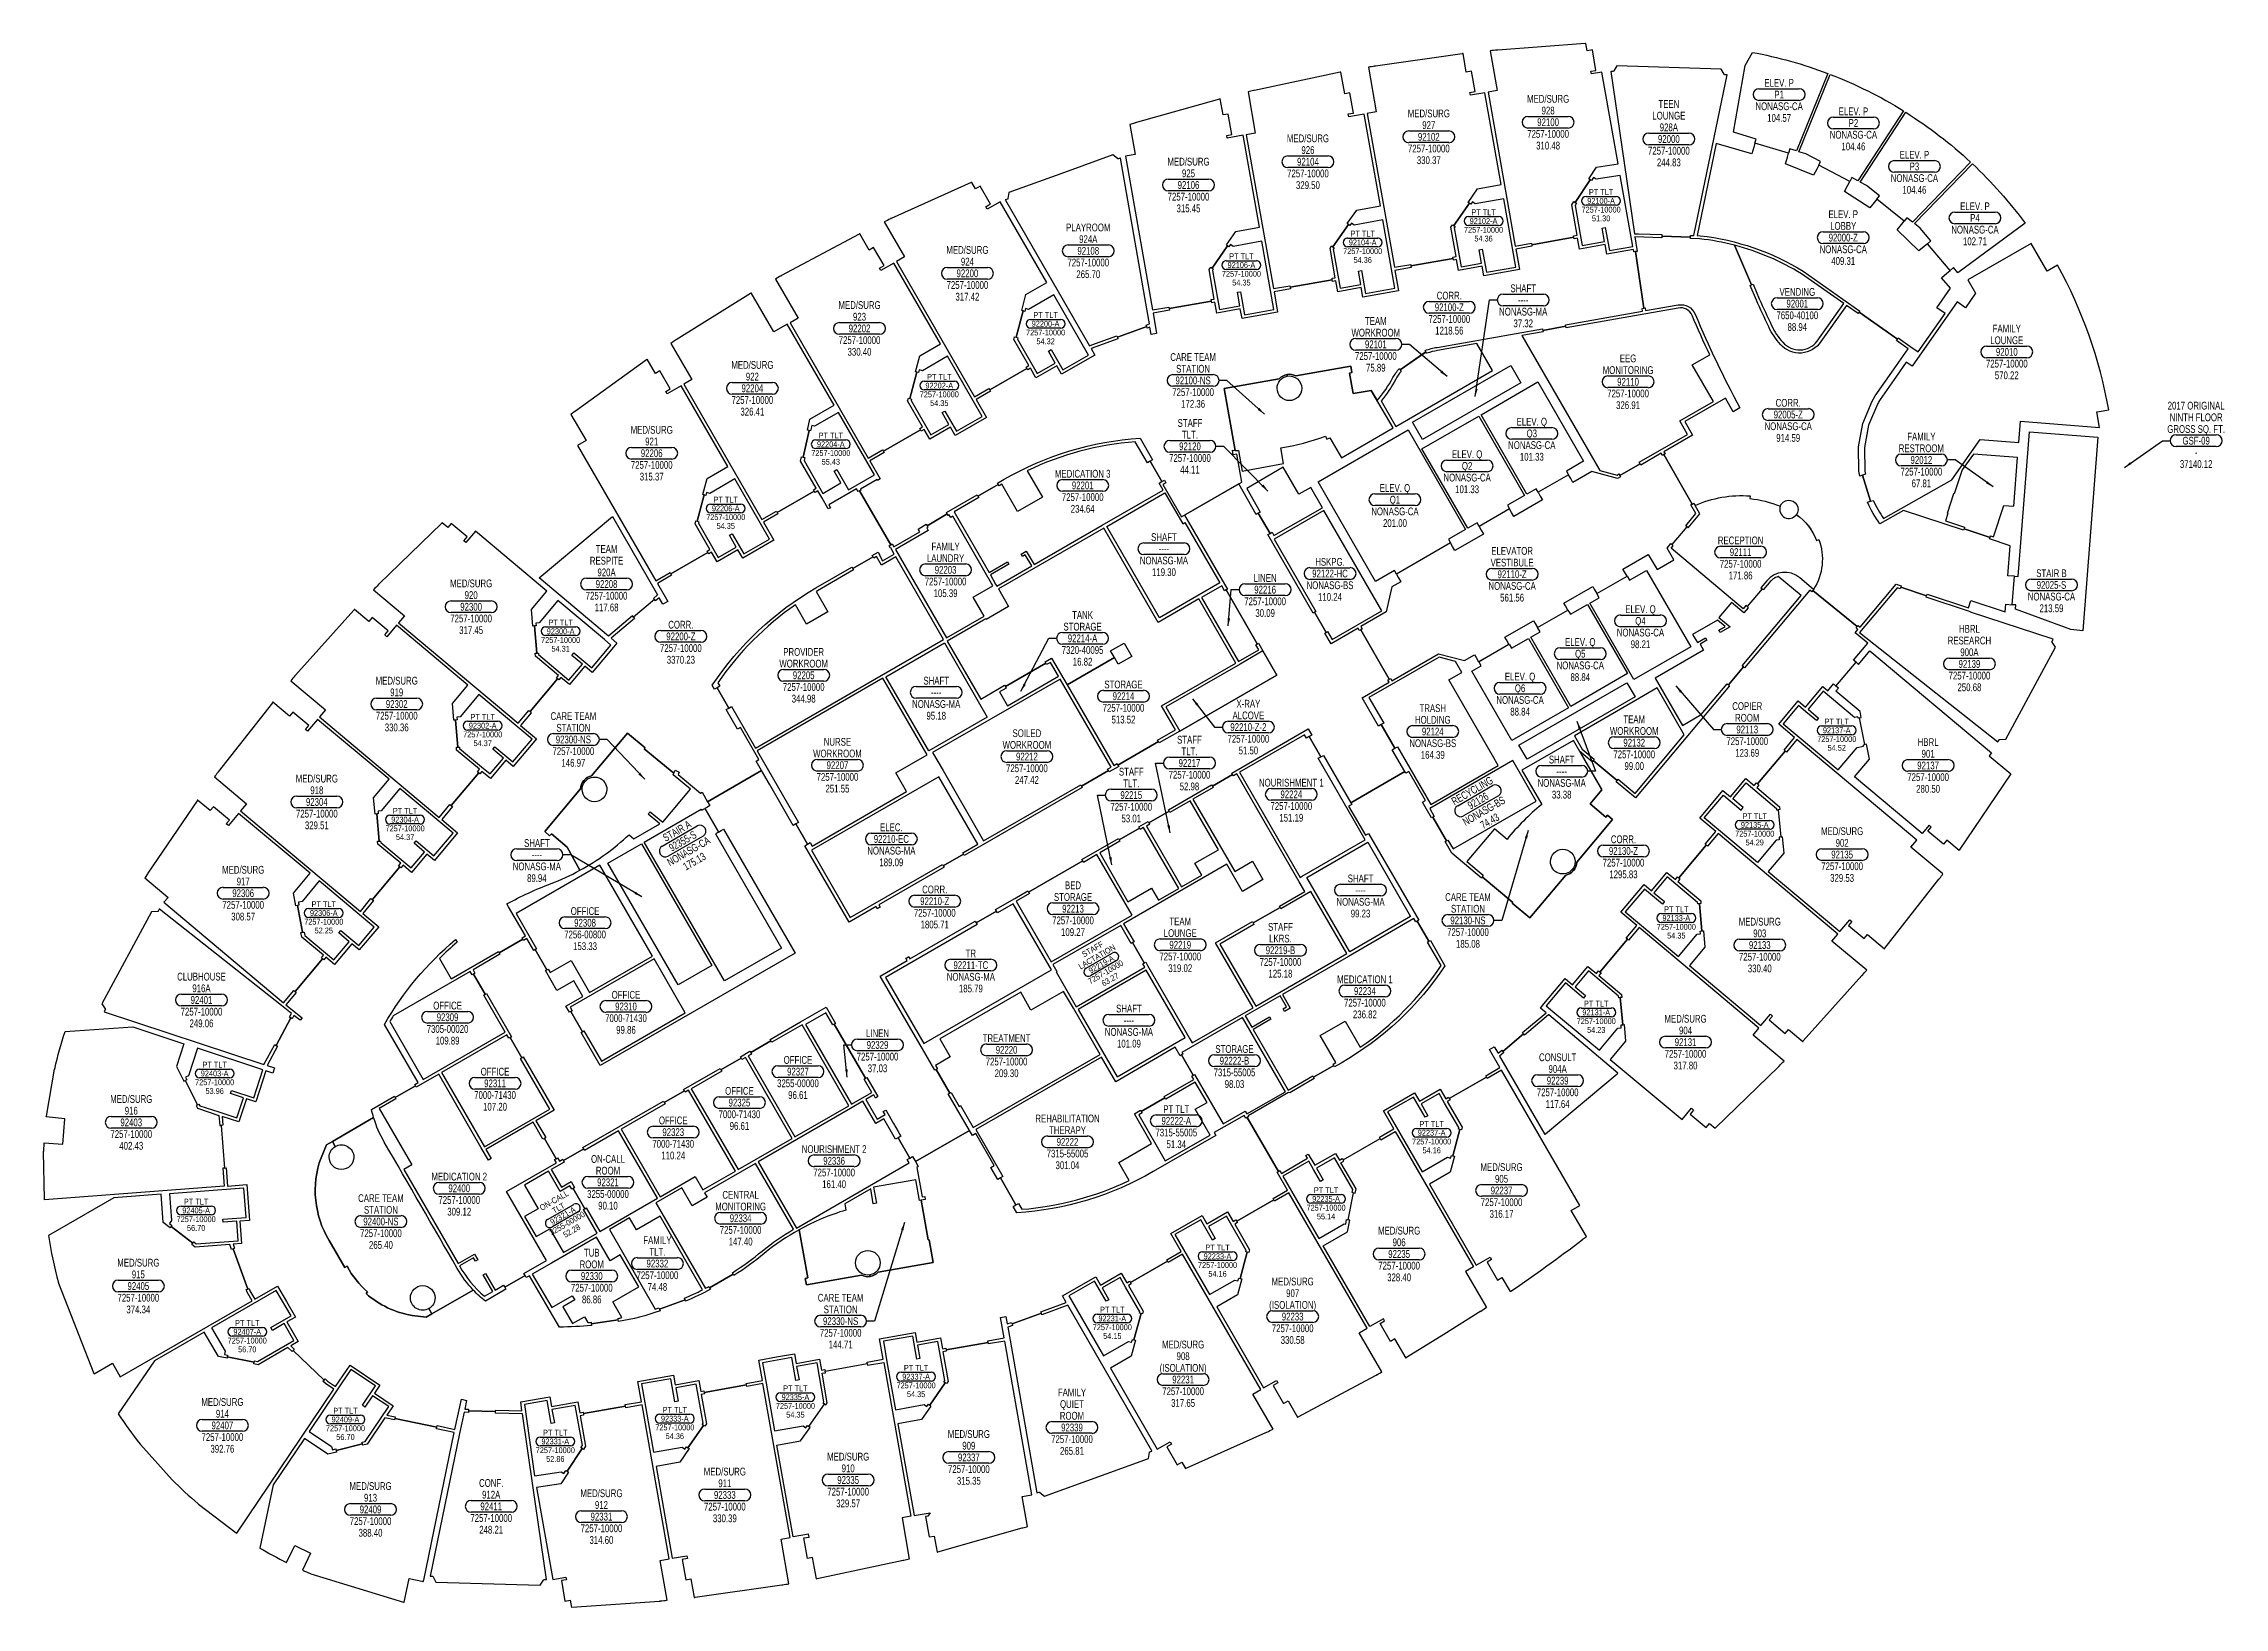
# Model space of a CAD drawing. Extents: x -1771 to 1587, y 4913 to 7321.
import ezdxf
from ezdxf.enums import TextEntityAlignment as Align

# ---------------------------------------------------------------- set-up
doc = ezdxf.new("R2010")
doc.units = 0
doc.header["$LTSCALE"] = 48
doc.header["$MEASUREMENT"] = 0
doc.layers.get('0').update_dxf_attribs({"linetype": 'CONTINUOUS'})
for name, color, linetype in [('AREA', 3, 'CONTINUOUS'), ('AREA2', 1, 'CONTINUOUS'), ('COSTC', 6, 'CONTINUOUS'), ('PLINE2', 5, 'CONTINUOUS'), ('ROOMNA', 4, 'CONTINUOUS'), ('ROOMNO', 4, 'CONTINUOUS'), ('ROOMOV', 4, 'CONTINUOUS')]:
    doc.layers.add(name, color=color, linetype=linetype)
doc.dimstyles.get("Standard").update_dxf_attribs({"dimtxt": 0.18, "dimasz": 12, "dimexe": 0.18, "dimexo": 0.0625, "dimgap": 0.09, "dimtad": 0, "dimtih": 1, "dimtoh": 1, "dimdec": 4, "dimzin": 0, "dimtxsty": 'STANDARD', "dimcen": 0.09, "dimazin": 3, "dimtfac": 1, "dimtdec": 4, "dimtofl": 0, "dimtmove": 0, "dimatfit": 3, "dimtolj": 1, "dimtzin": 0})

# ---------------------------------------------------------------- blocks, each defined once
blk = doc.blocks.new('ROOM')
at = {"layer": 'ROOMOV'}
for p, q in [((-31, 9), (31, 9)), ((31, -9), (-31, -9))]:
    blk.add_line(p, q, dxfattribs=at)
for centre, start, end in [((-31, 0), 90, 270), ((31, 0), 270, 90)]:
    blk.add_arc(centre, 9.04, start, end, dxfattribs=at)
at = {"width": 0.75, "flags": 1}
for tag, p in [('FLFIN', (-60, -36)), ('ICRA', (60, -36)), ('FLCOND', (-60, -60)), ('FLTYPE', (-60, -48)), ('USER1', (60, -48)), ('USER2', (60, -60)), ('WLCOND', (-60, -96)), ('WLTYPE', (-60, -84)), ('WLFIN', (-60, -72)), ('BLDG', (-24, -84)), ('SITE', (-24, -72)), ('FLR', (-24, -96)), ('UCODE', (24, -72)), ('UDESC', (24, -84)), ('FCODE', (24, -96)), ('USER3', (60, -72)), ('USER4', (60, -84)), ('USER5', (60, -96)), ('CLCOND', (-60, -132)), ('CLTYPE', (-60, -120)), ('CLFIN', (-60, -108)), ('COSTCD', (-24, -108)), ('DEPTD', (-24, -120)), ('RDES', (-24, -132)), ('CONTACT', (24, -132)), ('DIVISION', (24, -120)), ('FDESC', (24, -108)), ('USER6', (60, -108)), ('USER7', (60, -120)), ('USER8', (60, -132)), ('CLHT', (-60, -144)), ('BASE', (-60, -156)), ('CHDATE', (-24, -144)), ('CBACK', (-24, -156)), ('PRCONTACT', (24, -156)), ('OCCUP', (24, -144)), ('BLOCK2', (60, -156)), ('BLOCK', (60, -144))]:
    blk.add_attdef(tag, text='', height=6, dxfattribs=at).set_placement(p, align=Align.MIDDLE_CENTER)
at = {"layer": 'AREA', "width": 0.75}
blk.add_attdef('AREA', text='', height=12, dxfattribs=at).set_placement((0, -36), align=Align.MIDDLE_CENTER)
at = {"layer": 'AREA2', "width": 0.75}
blk.add_attdef('AREA2', text='', height=12, dxfattribs=at).set_placement((0, -36), align=Align.MIDDLE_CENTER)
at = {"layer": 'COSTC', "width": 0.75}
blk.add_attdef('COSTC', text='', height=12, dxfattribs=at).set_placement((0, -18), align=Align.MIDDLE_CENTER)
at = {"layer": 'ROOMNA', "width": 0.75}
for tag, p in [('RMNAA', (0, 54)), ('RMNAB', (0, 36)), ('RMNAC', (0, 18))]:
    blk.add_attdef(tag, text='', height=12, dxfattribs=at).set_placement(p, align=Align.MIDDLE_CENTER)
at = {"layer": 'ROOMNO', "width": 0.75}
blk.add_attdef('RMNU', text='', height=12, dxfattribs=at).set_placement((0, 0), align=Align.MIDDLE_CENTER)

msp = doc.modelspace()

# ---------------------------------------------------------------- linework, layer by layer
at = {"layer": 'PLINE2', "color": 6}
for points in [[(628.2, 7277.2), (611.9, 7274.3), (611.1, 7278.5), (619, 7279.9), (613.4, 7311.4), (605.6, 7310), (603.6, 7321.1), (602.6, 7321), (602.6, 7321), (467.9, 7311.2), (467.9, 7311.2), (467.3, 7311.2), (467.3, 7311.2), (466.8, 7311.2), (466.8, 7311.1, 0.000973), (456, 7310.1), (466.8, 7248.8), (452.9, 7246.3), (494.7, 7009.3), (519.6, 7013.7), (520, 7011.3), (585, 7022.8), (584.6, 7025.2), (589.9, 7026.1), (581.7, 7072.7), (585, 7077.8), (587, 7076.5), (610.1, 7111.5), (608.1, 7112.9), (620, 7131), (620, 7131), (653.2, 7135.8)], [(448.1, 7245.4), (425.6, 7241.5), (424.9, 7245.7), (432.8, 7247.1), (427.2, 7278.6), (419.3, 7277.2), (414.3, 7305.7, 0.000057), (413.7, 7305.7), (413.7, 7305.5), (413.1, 7305.4), (413.1, 7305.4), (279.4, 7286.5), (279.4, 7286.5), (278.8, 7286.4), (278.8, 7286.6, 0.000046), (278.2, 7286.5), (278.3, 7286.3, 0.000885), (268.5, 7284.7), (280.7, 7215.9), (266.8, 7213.5), (308.6, 6976.5), (333.7, 6981), (334.1, 6978.6), (399.1, 6990), (398.7, 6992.4), (403.6, 6993.3), (395.6, 7038.6), (398.1, 7042.2), (400.1, 7040.8), (424.2, 7075.2), (422.2, 7076.6), (436.8, 7097.5), (473.1, 7103.9)], [(830.5, 7184.6), (848.7, 7287.3), (860, 7307.5, -0.044734), (975.9, 7275.1), (927.6, 7155.8), (917.5, 7158.8), (915.6, 7152.5), (863.8, 7167.8), (865.7, 7174.1)], [(262, 7212.6), (238.4, 7208.5), (237.7, 7212.7), (245.5, 7214), (240.1, 7245), (232.2, 7243.6), (226.3, 7277.3, 0.000055), (225.7, 7277.2), (225.7, 7277), (225.1, 7276.9), (93, 7248.9), (93, 7248.9), (92.4, 7248.8), (92.4, 7249, 0.000049), (91.8, 7248.9), (91.9, 7248.7, 0.000789), (83.3, 7246.6), (94.5, 7183.1), (80.6, 7180.7), (122.4, 6943.7), (147.6, 6948.1), (148, 6945.7), (213, 6957.2), (212.6, 6959.6), (217.5, 6960.5), (209.5, 7005.9), (211.9, 7009.4), (213.9, 7008), (238, 7042.4), (236, 7043.8), (250.7, 7064.7), (287, 7071.1)], [(931.5, 7154.6), (979.6, 7273.6, -0.04685), (1092.5, 7217.5), (1022.2, 7109.7), (1012.8, 7114.6), (1009.7, 7108.7), (961.9, 7133.7), (964.9, 7139.6), (942.1, 7151.5)], [(75.8, 7179.8), (51.3, 7175.5), (50.6, 7179.7), (58.4, 7181), (52.9, 7212.6), (45, 7211.2), (40.6, 7236.2, 0.000055), (40, 7236), (40, 7235.8), (39.4, 7235.7), (-90.4, 7198.8), (-90.4, 7198.8), (-91, 7198.6), (-91.1, 7198.8, 0.000033), (-91.4, 7198.7), (-91.4, 7198.5), (-98.3, 7196.6, 0.00004), (-98.7, 7196.4), (-90.6, 7150.5), (-105.4, 7147.9), (-63.8, 6910.9), (-38.6, 6915.3), (-38.2, 6912.9), (26.8, 6924.4), (26.4, 6926.8), (31.3, 6927.6), (23.4, 6973), (25.8, 6976.5), (27.8, 6975.1), (51.9, 7009.6), (49.9, 7010.9), (64.5, 7031.9), (100.8, 7038.3)], [(1025.7, 7107.8), (1095.9, 7215.3, -0.04685), (1195.8, 7138.5), (1106.1, 7046.3), (1097.8, 7052.9), (1093.7, 7047.7), (1051.5, 7081.4), (1055.7, 7086.6), (1035.6, 7102.7)], [(1082.9, 7034.1), (1089.6, 7042.5), (1093.7, 7047.7), (1051.5, 7081.4), (1047.4, 7076.3), (1040.7, 7067.9), (1001.7, 7093.3), (1006.6, 7102.8), (1009.7, 7108.7), (961.9, 7133.7), (958.8, 7127.8), (953.8, 7118.3), (910.6, 7135.8), (913.7, 7146.1), (915.6, 7152.5), (863.8, 7167.8), (861.9, 7161.4), (858.9, 7151.1), (804.1, 7167.4), (774.7, 7025.3), (779.5, 7025.2, -0.110962), (938.2, 6970.4), (1025.4, 6909.2), (1024, 6907.2), (1083, 6865.9), (1084.4, 6867.9), (1102.4, 6855.3), (1102.4, 6855.3), (1115.3, 6846.3), (1156.6, 6905.2), (1143.8, 6914.2), (1164.9, 6944.3), (1151.2, 6960.5), (1159.4, 6967.4), (1164.4, 6971.7), (1129.5, 7012.9), (1124.5, 7008.6), (1116.3, 7001.7)], [(1109.3, 7043.8), (1198.7, 7135.8, -0.045392), (1279.7, 7044.4), (1176.3, 6967.9), (1169.5, 6976), (1164.4, 6971.7), (1129.5, 7012.9), (1134.6, 7017.2), (1117.9, 7036.8)], [(-298.6, 7077.5), (-318.2, 7066.2), (-320.4, 7069.9), (-316.7, 7072), (-313.4, 7073.9), (-329.4, 7101.6), (-336.4, 7097.6), (-342, 7107.3), (-342.9, 7106.9), (-342.9, 7106.9), (-466, 7051.7), (-466, 7051.7), (-466.7, 7051.4), (-466.8, 7051.6, 0.000046), (-467.2, 7051.4), (-467.1, 7051.2, 0.000972), (-476.9, 7046.5), (-445.8, 6992.6), (-458, 6985.5), (-337.7, 6777.1), (-315.6, 6789.9), (-314.4, 6787.8), (-257.2, 6820.8), (-258.5, 6822.9), (-254.1, 6825.4), (-277.2, 6865.3), (-276.1, 6869.4), (-273.7, 6868.8), (-262.9, 6909.3), (-265.2, 6910), (-258.7, 6934.6), (-226.7, 6953)], [(-390.3, 6858.6), (-462.2, 6983.1), (-482, 6971.7), (-484.1, 6975.3), (-480.5, 6977.5), (-480.5, 6977.5), (-477.2, 6979.3), (-493.2, 7007), (-500.1, 7003), (-514.6, 7028.1, 0.00005), (-515.1, 7027.9), (-515, 7027.7), (-515.6, 7027.4), (-515.6, 7027.4), (-634.8, 6963.9), (-634.8, 6963.9), (-635.4, 6963.6), (-635.4, 6963.8, 0.000046), (-635.9, 6963.5), (-635.8, 6963.4, 0.000884), (-644.4, 6958.5), (-609.5, 6898), (-621.7, 6891), (-501.4, 6682.6), (-479.3, 6695.3), (-478.1, 6693.2), (-421, 6726.2), (-422.2, 6728.3), (-417.8, 6730.9), (-440.8, 6770.7), (-439.6, 6774.9), (-437.3, 6774.3), (-426.5, 6814.9), (-428.8, 6815.5), (-422.3, 6840.1)], [(690.7, 6909), (690.1, 6913.2), (692.5, 6913.6), (679.8, 7000.7), (677.4, 7000.3), (676.7, 7004), (635.7, 6996.7), (633.1, 7011.5), (593.7, 7004.6), (590.8, 7021.3), (585.4, 7020.4), (585, 7022.8), (520, 7011.3), (520.4, 7008.9), (495.6, 7004.5), (501.1, 6973), (446.3, 6963.4), (443.7, 6978.1), (407.4, 6971.7), (404.5, 6988.5), (399.6, 6987.6), (399.1, 6990), (334.1, 6978.6), (334.6, 6976.2), (309.4, 6971.7), (315, 6940.2), (260.2, 6930.5), (257.6, 6945.3), (221.3, 6938.9), (218.3, 6955.7), (213.4, 6954.8), (213, 6957.2), (148, 6945.7), (148.4, 6943.3), (123.3, 6938.9), (128.8, 6907.4), (74, 6897.7), (71.4, 6912.5), (35.1, 6906.1), (32.2, 6922.8), (27.3, 6922), (26.8, 6924.4), (-38.2, 6912.9), (-37.7, 6910.5), (-63, 6906.1), (-57.5, 6874.5), (-65.7, 6873.1), (-67.7, 6884.5), (-71.9, 6882.9), (-72.8, 6885.2), (-117.9, 6868.8), (-117, 6866.5), (-158.3, 6851.5), (-152.6, 6841.4), (-203.8, 6811.9), (-211.3, 6824.9), (-243.2, 6806.4), (-251.7, 6821.2), (-256, 6818.7), (-257.2, 6820.8), (-314.4, 6787.8), (-313.2, 6785.7), (-335.2, 6772.9), (-319.2, 6745.2), (-367.4, 6717.4), (-374.9, 6730.4), (-406.8, 6711.9), (-415.3, 6726.7), (-419.8, 6724.1), (-421, 6726.2), (-478.1, 6693.2), (-476.9, 6691.1), (-498.9, 6678.4), (-482.9, 6650.7), (-487.2, 6648.2), (-487.9, 6649.5), (-513.4, 6634.8), (-512.7, 6633.5), (-514.8, 6632.3), (-466.8, 6549.2), (-464.7, 6550.4), (-462.2, 6546), (-422.2, 6569.1), (-424.7, 6573.4), (-412.2, 6580.7), (-411, 6578.6), (-379.8, 6596.6), (-381, 6598.7), (-333.7, 6626), (-332.5, 6623.9), (-301.3, 6641.9), (-302.5, 6644), (-292, 6650.1, -0.115419), (-82.8, 6713.3), (-63.6, 6680.1), (-67.6, 6677.8), (-49.6, 6646.6), (-45.6, 6648.9), (-43.1, 6644.6), (-47.9, 6641.8), (-19.1, 6592), (73.5, 6645.5), (65.9, 6688.9), (60.6, 6687.9), (59.3, 6694.8), (63.4, 6694.6), (46.6, 6789.8), (131.1, 6804.7, -0.343625), (157, 6809.2), (241.6, 6824.1), (243.3, 6814.3), (239.4, 6813.6), (244.9, 6782.1), (273, 6787), (282.1, 6771.3, 0.05591), (306.3, 6806.6, -0.045513), (316.4, 6820.8), (317.7, 6818.6), (355.9, 6845.4), (357.2, 6846.2), (355.9, 6848.4, -0.050083), (374.5, 6853.2), (536.6, 6881.8), (537.1, 6879.4), (572.5, 6885.7), (572.1, 6888.1)], [(682.2, 7001), (679.8, 7000.7), (692.5, 6913.6), (694.9, 6913.9), (695.5, 6909.8), (745.4, 6918.6, -0.350559), (771.7, 6904.3, 0.024412), (840.6, 6760.1), (830.2, 6754.1), (818.2, 6774.8), (755.8, 6738.8), (767.8, 6718.1), (723.6, 6692.5), (725.4, 6689.3), (723.3, 6688.1), (767.3, 6611.9), (769.4, 6613.1), (771.5, 6609.5, -0.128472), (856.3, 6624.4), (855.8, 6620.4, -0.071629), (902.6, 6608.5, -1.130694), (927.7, 6595.5, -0.154207), (958.4, 6555.9), (962.2, 6557.3, -0.233501), (954.1, 6480.4), (954.2, 6480.4), (952.7, 6478.6), (1021, 6423.1), (1022.5, 6425), (1025.6, 6422.5), (1081.1, 6488.7), (1089, 6486.1), (1088.2, 6483.8), (1128.1, 6470.6), (1128.9, 6472.9), (1192.5, 6451.9), (1196.3, 6463.3), (1249, 6445.8), (1249.9, 6457.5), (1254.6, 6457.2), (1260, 6456.8), (1263.4, 6500.7), (1253.3, 6501.4), (1256.9, 6547.7), (1225, 6558.3), (1225.7, 6560.6), (1185.8, 6573.8), (1185.1, 6571.5), (1092.6, 6602.1), (1056.3, 6581.4, -0.05491), (1037.1, 6614.8), (1041.6, 6616.1), (1029.4, 6656.3), (1025, 6655), (1023.8, 6662.4), (1023, 6699.8), (1029.9, 6735.9), (1044.3, 6770.3), (1048.8, 6778.4), (1074.3, 6814.8), (1099.8, 6851.2), (1081.6, 6863.9), (1083, 6865.9), (1024, 6907.2), (1022.7, 6905.2), (1004.5, 6917.9), (965.2, 6862.2, -0.498633), (903.2, 6857.8, -0.073604), (885, 6884.6, -0.006164), (866.1, 6926.1), (856.4, 6948.6), (858.7, 6949.5), (832.5, 7010.4, 0.036359), (778.5, 7020.4), (764.4, 7020.8), (764.5, 7023.2), (720.5, 7024.5), (720.5, 7022), (678.9, 7023.3)], [(1000.5, 6920.7), (935.5, 6966.3, 0.074521), (832.5, 7010.4), (858.7, 6949.5), (860.9, 6950.5), (870.5, 6928.1, 0.006158), (889.4, 6886.7, 0.073548), (906.8, 6861.1, 0.474608), (959.5, 6862.6)], [(1329.6, 6979.8), (1313.6, 6970.6), (1289, 7013.3), (1191.6, 6957.1), (1203.4, 6936.6), (1187.8, 6914.3), (1175.1, 6923.2), (1105.7, 6824.1), (1096.5, 6830.5), (1081.7, 6809.1), (1056.6, 6773, 0.010958), (1052.9, 6766.7), (1038.8, 6733.2), (1032.3, 6699), (1033.1, 6662.6, 0.007538), (1033.9, 6657.7), (1029.4, 6656.3), (1041.6, 6616.1), (1046, 6617.5, 0.048405), (1061.9, 6589.5), (1167.1, 6649.3), (1210.4, 6711.2), (1270, 6706.6), (1272.6, 6739.5), (1394.3, 6730), (1390.2, 6753.9), (1393.6, 6754.5), (1393.6, 6754.5), (1408.4, 6757.1, 0.081815)], [(-626.2, 6889), (-646.9, 6877), (-681.6, 6937.1, 0.000056), (-682.1, 6936.8), (-682, 6936.7), (-682.6, 6936.3), (-797.1, 6864.9), (-797.1, 6864.9), (-797.6, 6864.6), (-797.7, 6864.7, 0.000049), (-798.2, 6864.4), (-798.1, 6864.3, 0.000788), (-805.4, 6859.4), (-773.2, 6803.5), (-785.4, 6796.5), (-665.1, 6588.1), (-643, 6600.9), (-641.8, 6598.8), (-584.6, 6631.8), (-585.8, 6633.9), (-581.5, 6636.4), (-605.6, 6678.1), (-604.1, 6684.8), (-601.7, 6684.3), (-592.6, 6725.3), (-595, 6725.8), (-591.3, 6742.6), (-554, 6764.1)], [(767.2, 6826.3), (794.1, 6841.8, -0.010092), (767.2, 6902.4, 0.360332), (745.6, 6913.7), (572.9, 6883.3), (572.5, 6885.7), (537.1, 6879.4), (537.5, 6877), (504.9, 6871.3), (624.8, 6663.7), (651.5, 6656.5), (654.4, 6658.2), (655.6, 6656.1), (686.8, 6674.1), (685.5, 6676.2), (759.9, 6719.1), (747.9, 6739.9), (799.8, 6769.9)], [(459.5, 6817.5), (435.5, 6859), (375.2, 6848.4, 0.048158), (358.4, 6844.1), (357.2, 6846.2), (317.7, 6818.6), (319, 6816.3, 0.040533), (310.6, 6804.2, -0.051363), (288, 6770.8), (310.7, 6731.6)], [(-789.6, 6794.1), (-811.2, 6781.6), (-813.3, 6785.3), (-806.4, 6789.3), (-822.4, 6817), (-829.3, 6813), (-842, 6835, 0.000056), (-842.5, 6834.6), (-842.4, 6834.5), (-842.9, 6834.1), (-952.3, 6755), (-952.3, 6755), (-953.1, 6754.5), (-953.1, 6754.5), (-959.1, 6750.1, 0.000025), (-959.3, 6750), (-936, 6709.6), (-949, 6702), (-828.7, 6493.6), (-806.7, 6506.4), (-805.4, 6504.3), (-748.3, 6537.3), (-749.5, 6539.4), (-745.2, 6541.9), (-768.2, 6581.7), (-767.1, 6585.9), (-764.7, 6585.3), (-753.9, 6625.9), (-756.2, 6626.5), (-749.7, 6651.1), (-717.7, 6669.6)], [(202.3, 6716.4), (204.8, 6712.1), (209.4, 6713.9), (227.1, 6683.3), (306.5, 6729.1), (273, 6787), (244.9, 6782.1), (239.4, 6813.6), (243.3, 6814.3), (241.6, 6824.1), (157, 6809.2, 0.168014), (143.3, 6811.4), (143.7, 6808.9, -0.466308), (166, 6790.2, -1), (128, 6790.2, -0.36397), (143.7, 6808.9), (143.3, 6811.4, 0.168014), (131.1, 6804.7), (46.6, 6789.8), (63.4, 6694.6), (68.7, 6694.4), (74.3, 6662.5), (138, 6674.4), (133.7, 6698.6, 0.049309)], [(-47.4, 6633.5), (-53.6, 6644.3), (-49.6, 6646.6), (-67.6, 6677.8), (-71.6, 6675.5), (-90.3, 6707.9, 0.091326), (-256.6, 6663.2), (-233.2, 6622.7), (-271.6, 6600.5), (-295.7, 6642.3), (-300.1, 6639.8), (-301.3, 6641.9), (-332.5, 6623.9), (-331.2, 6621.8), (-369.4, 6599.8), (-315.5, 6506.4), (-287, 6522.9), (-284.8, 6519.2), (-313.4, 6502.7), (-305.3, 6488.6), (-303.5, 6485.6), (-249.8, 6516.6), (-259.7, 6533.7), (-264, 6531.2), (-266.2, 6534.9), (-258.1, 6539.5), (-246.1, 6518.8), (-141.4, 6579.3)], [(-1307.4, 5436), (-1331.4, 5477.6, -0.227754), (-1344, 5605.1), (-1335.7, 5625.1), (-1326.6, 5630.4), (-1263, 5667.1, -0.017934), (-1266.4, 5679.6), (-1231, 5700), (-1229.8, 5697.9), (-1198.6, 5715.9), (-1199.8, 5718), (-1194.6, 5721), (-1246.4, 5810.6, -0.08591), (-1137, 5941.2), (-1134.5, 5936.9, 0.018646), (-1161.7, 5912), (-1143.7, 5880.8), (-1070.9, 5922.8), (-1069.7, 5920.7), (-1033.3, 5941.7), (-1034.5, 5943.8), (-1029.3, 5946.8), (-1055.3, 5991.8), (-1057.7, 5996, -0.037179), (-990.5, 6027.2, 0.034173), (-945.5, 6047.8), (-964.9, 6083.6), (-989.4, 6104.2), (-992, 6101.1), (-999.6, 6107.5), (-944.5, 6173.3, -0.166496), (-939.5, 6186.3, -0.166496), (-927.5, 6193.5), (-872.4, 6259.2), (-845.2, 6236.4), (-846.3, 6235), (-800.8, 6197.3), (-798.7, 6201.9), (-792.8, 6198.9), (-794.4, 6195.2), (-759.7, 6166.5), (-757.2, 6168), (-748.8, 6153.4), (-665.7, 6201.4), (-674.1, 6216), (-669.7, 6218.5), (-698.2, 6267.9), (-702.6, 6265.3), (-720, 6295.5), (-716, 6297.8), (-734, 6329), (-738, 6326.7), (-741.6, 6332.9, -0.115525), (-582, 6482.7), (-526.5, 6514.7), (-525.3, 6512.6), (-494.1, 6530.6), (-495.3, 6532.7), (-486.3, 6537.9), (-484.2, 6534.2), (-484.7, 6534), (-479.3, 6524.6), (-461.4, 6534.9), (-466.8, 6544.3), (-467.3, 6544), (-469.4, 6547.7), (-466.8, 6549.2), (-514.8, 6632.3), (-516.9, 6631.1), (-519.4, 6635.4), (-562.3, 6610.7), (-559.8, 6606.3), (-563, 6604.4), (-573, 6621.8), (-579, 6632.2), (-583.4, 6629.6), (-584.6, 6631.8), (-641.8, 6598.8), (-640.6, 6596.6), (-662.6, 6583.9), (-646.6, 6556.2), (-694.8, 6528.4), (-702.3, 6541.4), (-734.2, 6522.9), (-742.7, 6537.7), (-747.1, 6535.2), (-748.3, 6537.3), (-805.4, 6504.3), (-804.2, 6502.2), (-826.2, 6489.4), (-810.2, 6461.7), (-817.5, 6457.5), (-823.3, 6467.6), (-829, 6462.8), (-830.5, 6464.7), (-862.7, 6437.7), (-861.2, 6435.9), (-897.5, 6405.4), (-888.6, 6397.9), (-893.9, 6391.5), (-893.9, 6391.5), (-926.5, 6352.7), (-938, 6362.3), (-961.7, 6334.1), (-974.7, 6345), (-977.9, 6341.2), (-979.8, 6342.7), (-1022.2, 6292.2), (-1020.4, 6290.6), (-1036.7, 6271.1), (-1012.2, 6250.5), (-1048, 6207.9), (-1059.5, 6217.6), (-1083.2, 6189.3), (-1096.2, 6200.2), (-1099.4, 6196.4), (-1101.3, 6198), (-1143.7, 6147.4), (-1141.8, 6145.9), (-1158.2, 6126.3), (-1133.7, 6105.7), (-1169.5, 6063.1), (-1181, 6072.8), (-1204.7, 6044.5), (-1217.7, 6055.5), (-1220.9, 6051.6), (-1222.8, 6053.2), (-1265.2, 6002.6), (-1263.3, 6001.1), (-1279.7, 5981.5), (-1255.2, 5960.9), (-1285.3, 5925.1), (-1296.8, 5934.8), (-1323.5, 5903), (-1336.5, 5913.9), (-1339.7, 5910.1), (-1341.6, 5911.6), (-1384, 5861.1), (-1382.1, 5859.5), (-1398.2, 5840.4), (-1373.2, 5820.6), (-1376.2, 5816.8), (-1385.7, 5824.3), (-1388.4, 5819.3), (-1390.5, 5820.4), (-1413.3, 5778.2), (-1411.1, 5777), (-1427.1, 5747.3), (-1415.6, 5743.5), (-1418.2, 5735.6), (-1428.8, 5739), (-1444.4, 5691.4), (-1444.4, 5691.4), (-1458.7, 5696.1), (-1470.4, 5660.3), (-1496.2, 5668.8), (-1495.1, 5655.2), (-1497.6, 5655), (-1492.6, 5589.2), (-1490.2, 5589.4), (-1488.1, 5561.4), (-1458.2, 5563.7), (-1454, 5508.7), (-1454, 5508.7), (-1469, 5507.6), (-1466.4, 5472.8), (-1479.4, 5471.9), (-1477.2, 5465.7), (-1479.5, 5464.8), (-1456.9, 5402.8), (-1454.6, 5403.6), (-1453.4, 5400.4), (-1445.9, 5387.4), (-1411.1, 5407.5), (-1397.3, 5383.6), (-1383.5, 5359.7), (-1396.5, 5352.2), (-1379.1, 5322), (-1390.5, 5315.4), (-1385.2, 5310.3), (-1386.9, 5308.5), (-1339.4, 5262.7), (-1337.7, 5264.4), (-1334.1, 5261), (-1321.7, 5252.6), (-1299.2, 5285.9), (-1253.5, 5255.1), (-1261.9, 5242.7), (-1233, 5223.2), (-1242.7, 5208.8), (-1229.8, 5206.1), (-1230.3, 5203.7), (-1165.7, 5190.1), (-1165.2, 5192.5), (-1137.8, 5186.7), (-1128, 5233.2), (-1119.8, 5231.5), (-1122.7, 5218), (-1117.1, 5217.8), (-1117.2, 5215.4), (-1075.2, 5214.2), (-1075.1, 5216.6), (-1034.6, 5215.5), (-1036.5, 5229), (-991.9, 5236.9), (-989.3, 5222.1), (-948.6, 5229.3), (-945.6, 5212.5), (-940.5, 5213.4), (-940.1, 5211), (-875.1, 5222.5), (-875.5, 5224.9), (-850.6, 5229.3), (-856.2, 5260.7), (-801.4, 5270.3), (-798.8, 5255.6), (-762.5, 5262), (-759.5, 5245.2), (-754.4, 5246.1), (-754, 5243.7), (-689, 5255.2), (-689.4, 5257.6), (-664.5, 5262), (-670, 5293.5), (-642.6, 5298.3), (-615.2, 5303.1), (-612.6, 5288.4), (-576.3, 5294.8), (-573.4, 5278), (-568.3, 5278.9), (-567.8, 5276.5), (-525.4, 5284), (-502.9, 5288), (-503.3, 5290.4), (-478.3, 5294.8), (-483.9, 5326.3), (-429.1, 5336), (-426.5, 5321.2), (-390.2, 5327.6), (-387.2, 5310.9), (-382.1, 5311.8), (-381.7, 5309.4), (-316.7, 5320.8), (-317.1, 5323.2), (-292.3, 5327.6), (-297.8, 5359.1), (-289.6, 5360.6), (-287.5, 5349.2), (-280.9, 5351.6), (-280, 5349.3), (-234.9, 5365.7), (-235.8, 5368), (-196.7, 5382.1), (-202.5, 5392.2), (-151.3, 5421.8), (-143.8, 5408.8), (-111.9, 5427.2), (-103.4, 5412.5), (-99.1, 5415), (-97.8, 5412.9), (-40.7, 5445.9), (-41.9, 5448), (-19.8, 5460.8), (-35.8, 5488.5), (12.4, 5516.3), (19.9, 5503.3), (51.8, 5521.7), (60.3, 5507), (64.6, 5509.5), (65.8, 5507.4), (123, 5540.4), (121.8, 5542.5), (143.9, 5555.3), (127.9, 5583), (130, 5584.2), (82, 5667.3), (79.9, 5666.1), (77.4, 5670.4), (31.2, 5643.8), (33.7, 5639.5), (-62.8, 5583.7, -0.115628), (-272.5, 5520.3), (-278.1, 5530.2), (-274.1, 5532.5), (-298.1, 5574), (-302.1, 5571.7), (-312.7, 5590.1), (-307.5, 5593.1), (-336, 5642.4), (-341.2, 5639.4), (-345.7, 5647.2), (-428.9, 5599.2), (-424.4, 5591.4), (-426.6, 5590.1), (-418.6, 5544.8), (-414.6, 5545.5), (-413.7, 5540.6), (-420.2, 5539.6), (-409.4, 5478.6), (-407.8, 5478.9), (-401.7, 5443.9), (-486.3, 5429, -0.165787), (-498.4, 5422.3, -0.165787), (-512.1, 5424.4), (-596.7, 5409.5), (-598.4, 5419.4), (-594.5, 5420.1), (-607.7, 5494.3, 0.044974), (-661.7, 5457.6, -0.028849), (-708.2, 5423.7), (-709.4, 5425.8), (-745.7, 5404.6), (-744.4, 5402.5, -0.021262), (-782.7, 5384.2), (-783.6, 5386.5), (-822.9, 5371.7), (-822.1, 5369.5, -0.054383), (-886, 5353), (-886.3, 5355.3), (-927.9, 5349.3), (-927.5, 5346.9, -0.024878), (-977.1, 5344.3), (-979.9, 5349.2), (-1022.9, 5423.5), (-1028.1, 5420.5), (-1029.9, 5423.7), (-1061.1, 5405.7), (-1059.3, 5402.5), (-1091, 5384.2, -0.035806), (-1109.6, 5401.3), (-1173.2, 5364.6), (-1182.2, 5359.4), (-1203.8, 5362.2, -0.134979), (-1274.7, 5395.8), (-1272.3, 5398.5, -0.088608), (-1304, 5438), (-1307.4, 5436)], [(771.5, 6609.5, -0.128472), (856.3, 6624.4), (855.8, 6620.4, -0.072001), (902.8, 6608.5, 0.884146), (927.5, 6595.7, -0.154976), (958.4, 6555.9), (962.2, 6557.3, -0.233501), (954.1, 6480.4), (932.7, 6498.4, 0.414081), (882, 6493.9), (872.9, 6483), (874.7, 6481.5), (851.6, 6453.9), (849.7, 6455.5), (845.8, 6450.7), (734.7, 6543.9), (738, 6547.8), (736.1, 6549.4), (759.3, 6577), (761.1, 6575.4), (778.9, 6596.6)], [(-996.4, 6477.5), (-1106.4, 6569.9), (-1121, 6552.5), (-1124.2, 6555.2), (-1121.5, 6558.4), (-1119.1, 6561.3), (-1143.6, 6581.9), (-1148.8, 6575.8), (-1157.6, 6583.1, 0.000036), (-1157.9, 6582.9), (-1157.7, 6582.7), (-1158.2, 6582.3), (-1158.2, 6582.3), (-1255, 6488.4), (-1255, 6488.4), (-1255.5, 6487.8), (-1255.6, 6488, 0.000046), (-1256, 6487.6), (-1255.8, 6487.5, 0.000973), (-1263.4, 6479.7), (-1215.7, 6439.7), (-1224.8, 6428.9), (-1040.5, 6274.2), (-1024.1, 6293.7), (-1022.2, 6292.2), (-979.8, 6342.7), (-981.7, 6344.3), (-978.5, 6348.1), (-1013.8, 6377.8), (-1014.2, 6382), (-1011.7, 6382.2), (-1015.4, 6424.1), (-1017.8, 6423.8), (-1020.1, 6449.3)], [(-459, 6530.7), (-481.1, 6518), (-488.6, 6531), (-492.9, 6528.5), (-494.1, 6530.6), (-525.3, 6512.6), (-524.1, 6510.5), (-579.5, 6478.5, 0.001285), (-581.7, 6477.2), (-563.7, 6446.1), (-596.5, 6427), (-613.7, 6456.7, 0.089791), (-733.1, 6336.7), (-730, 6331.3), (-734, 6329), (-716, 6297.8), (-712, 6300.1), (-675.1, 6236.1), (-481.4, 6347.9), (-385.4, 6403.3)], [(934.7, 6470.9), (899.6, 6500.3, 0.137486), (885.7, 6490.8), (876.6, 6479.9), (874.7, 6481.5), (851.6, 6453.9), (853.5, 6452.3), (846.8, 6444.4), (827.6, 6460.4), (808.4, 6437.4), (825.6, 6423), (810.4, 6414.2), (808.3, 6417.9), (817.7, 6423.3), (805.9, 6433.2), (767.8, 6411.2), (775.1, 6398.7), (787.5, 6405.9), (789.6, 6402.2), (779.2, 6396.2), (784.6, 6386.8), (710.1, 6343.8), (752.1, 6271.1), (781.1, 6287.8), (820.9, 6335.2), (822.8, 6333.7), (845.9, 6361.3), (844.1, 6362.8)], [(-1141.5, 6304.5), (-1117.8, 6332.8), (-1227.9, 6425.2), (-1242.6, 6407.6), (-1245.9, 6410.4), (-1240.7, 6416.5), (-1265.2, 6437.1), (-1270.4, 6431), (-1292.6, 6449.6, 0.000058), (-1293, 6449.1), (-1292.9, 6449), (-1293.3, 6448.5), (-1293.3, 6448.5), (-1383.5, 6348.2), (-1383.5, 6348.2), (-1384, 6347.7), (-1384.1, 6347.8, 0.000046), (-1384.4, 6347.4), (-1384.3, 6347.3, 0.000884), (-1390.7, 6339.7), (-1337.2, 6294.9), (-1346.3, 6284.1), (-1162, 6129.4), (-1145.6, 6149), (-1143.7, 6147.4), (-1101.3, 6198), (-1103.1, 6199.5), (-1099.9, 6203.4), (-1135.2, 6233), (-1135.6, 6237.3), (-1133.2, 6237.5), (-1136.8, 6279.3), (-1139.3, 6279.1)], [(667.4, 5941.8), (665.5, 5943.3), (681.8, 5962.7), (657.3, 5983.3), (693, 6025.9), (704.5, 6016.3), (728.2, 6044.5), (741.2, 6033.6), (744.6, 6037.6), (746.4, 6036), (788.9, 6086.5), (787, 6088.1), (803.3, 6107.5), (778.8, 6128.1), (814.5, 6170.7), (826, 6161.1), (849.7, 6189.3), (862.7, 6178.4), (866.1, 6182.3), (867.9, 6180.8), (910.4, 6231.3), (908.5, 6232.9), (924.8, 6252.3), (900.3, 6272.9), (930.2, 6308.6), (941.7, 6298.9), (968.4, 6330.7), (975.9, 6324.4), (984.6, 6334.9), (988.5, 6331.6), (1019.4, 6368.3), (1015.5, 6371.6), (1037.6, 6397.9), (1017.9, 6413.4), (1022.4, 6418.8), (1019.5, 6421.2), (1021, 6423.1), (952.7, 6478.6), (951.2, 6476.7), (948.1, 6479.3), (847.8, 6359.7), (845.9, 6361.3), (822.8, 6333.7), (824.6, 6332.1), (679.7, 6159.3), (650, 6184.2), (651.6, 6186.1), (614.8, 6217), (613.2, 6215.1), (593.8, 6231.4), (628.2, 6171.9), (609.8, 6150.1), (634.3, 6129.5), (636.9, 6132.6), (644.6, 6126.1), (589.4, 6060.4, -0.166392), (584.4, 6047.4, -0.166392), (572.5, 6040.2), (517.3, 5974.5), (490.1, 5997.3), (491.1, 5998.5), (444, 6038, 0.001732), (442.9, 6035.8), (397.3, 6074), (386.9, 6092.1), (389, 6093.3), (368, 6129.7), (365.9, 6128.5), (351.9, 6152.6), (356.7, 6155.4), (330.9, 6200.1), (326.1, 6197.3), (324.6, 6200), (241.4, 6152), (243, 6149.3), (238.2, 6146.6), (264, 6101.9), (268.8, 6104.6), (346, 5970.9), (343.9, 5969.6), (361.9, 5938.5), (364, 5939.7), (386.5, 5900.8, -0.115658), (226.8, 5751), (216.5, 5745), (215.3, 5747.1), (184.1, 5729.1), (185.3, 5727), (147.4, 5705.1), (145.4, 5705.7), (83.3, 5669.9), (84.1, 5668.6), (82, 5667.3), (130, 5584.2), (132.1, 5585.4), (134.6, 5581.1), (174.9, 5604.3), (172.4, 5608.7), (176, 5610.8), (186, 5593.5), (218, 5611.9), (224, 5601.5), (228.3, 5604), (229.5, 5601.9), (286.7, 5634.9), (285.5, 5637), (307.6, 5649.8), (291.6, 5677.5), (339.7, 5705.3), (347.2, 5692.3), (379.2, 5710.7), (387.7, 5696), (392, 5698.5), (393.2, 5696.4), (450.4, 5729.4), (449.2, 5731.5), (471.2, 5744.2), (455.2, 5771.9), (462.4, 5776.1), (468.2, 5766.1), (473.9, 5770.9), (475.5, 5769), (507.6, 5796), (506.1, 5797.9), (542.3, 5828.3), (533.4, 5835.7), (538.8, 5842.1), (538.8, 5842.1), (571.5, 5881.1), (583, 5871.5), (606.7, 5899.7), (619.8, 5888.8), (623.1, 5892.8), (625, 5891.2)], [(-1263, 6159.7), (-1239.3, 6188), (-1349.4, 6280.3), (-1364.8, 6261.9), (-1368, 6264.7), (-1362.9, 6270.8), (-1387.4, 6291.4), (-1392.5, 6285.3), (-1418.4, 6306.9, 0.000055), (-1418.8, 6306.5), (-1418.6, 6306.4), (-1419, 6305.8), (-1502.2, 6199.6), (-1502.2, 6199.6), (-1502.6, 6199.1), (-1502.7, 6199.2, 0.000049), (-1503.1, 6198.7), (-1502.9, 6198.6, 0.000788), (-1508.2, 6191.6), (-1458.7, 6150.1), (-1467.8, 6139.3), (-1283.5, 5984.6), (-1267.1, 6004.2), (-1265.2, 6002.6), (-1222.8, 6053.2), (-1224.6, 6054.8), (-1221.4, 6058.6), (-1256.7, 6088.2), (-1257.1, 6092.5), (-1254.7, 6092.7), (-1258.3, 6134.6), (-1260.8, 6134.4)], [(-945.5, 6047.8, 0.06519), (-869.8, 6102.7), (-862.2, 6096.3), (-822.2, 6119.3), (-840.1, 6134.4, 0.003386), (-837.1, 6138.1), (-817.7, 6121.9), (-775, 6172.9), (-801.8, 6195), (-800.8, 6197.3), (-846.3, 6235), (-845.2, 6236.4), (-872.4, 6259.2), (-927.5, 6193.5, 0.166496), (-939.5, 6186.3), (-937.5, 6184.7, -0.698859), (-904, 6172.4, -1), (-942, 6172.4, -0.177261), (-937.5, 6184.7), (-939.5, 6186.3, 0.166496), (-944.5, 6173.3), (-999.6, 6107.5), (-992, 6101.1), (-989.4, 6104.2), (-964.9, 6083.6)], [(644.6, 6126.1), (636.9, 6132.6), (634.3, 6129.5), (609.8, 6150.1), (628.2, 6171.9), (584.4, 6247.7), (505, 6201.9), (535.4, 6149.2, 0.05275), (482, 6095.5), (462.6, 6111.7), (420.2, 6061.2), (445.2, 6040.2), (444, 6038), (491.1, 5998.5), (490.1, 5997.3), (517.3, 5974.5), (572.5, 6040.2, 0.166392), (584.4, 6047.4), (582.5, 6049, -0.700208), (548.9, 6061.2, -1), (586.9, 6061.2, -0.176327), (582.5, 6049), (584.4, 6047.4, 0.166392), (589.4, 6060.4)], [(1103.8, 6083.7), (1112.8, 6094.5), (928.5, 6249.2), (912.2, 6229.8), (910.4, 6231.3), (867.9, 6180.8), (869.8, 6179.2), (866.5, 6175.2), (901.7, 6145.7), (902.1, 6141.3), (899.7, 6141.1), (903.4, 6099.3), (905.8, 6099.5), (908, 6074.1), (884.3, 6045.8), (994.5, 5953.5), (1009.9, 5971.8), (1013.1, 5969.1), (1008, 5962.9), (1032, 5942.8), (1037.2, 5948.9), (1063.3, 5927), (1063.9, 5927.8), (1147.1, 6034.1), (1147.1, 6034.1), (1147.5, 6034.6), (1147.7, 6034.5, 0.00006), (1148.1, 6035), (1147.9, 6035.1, 0.000793), (1153.2, 6042.3)], [(-1470.9, 6135.5), (-1486.7, 6116.6), (-1489.9, 6119.4), (-1485, 6125.3), (-1509.5, 6145.8), (-1514.7, 6139.7), (-1534.2, 6156.1, 0.000055), (-1534.5, 6155.6), (-1534.4, 6155.5), (-1534.7, 6154.9), (-1610.5, 6043.2), (-1610.5, 6043.2), (-1611, 6042.5), (-1611, 6042.5), (-1614.7, 6037, 0.000097), (-1615.3, 6036.1), (-1579.6, 6006.1), (-1585.9, 5998.6), (-1401.7, 5843.8), (-1385.9, 5862.6), (-1384, 5861.1), (-1341.6, 5911.6), (-1343.4, 5913.2), (-1340.2, 5917), (-1373.5, 5945), (-1374.9, 5951.8), (-1372.5, 5952.3), (-1380.4, 5993.5), (-1382.8, 5993.1), (-1386.5, 6012.6), (-1360.8, 6043.2)], [(807, 6104.4), (790.7, 6085), (788.9, 6086.5), (746.4, 6036), (748.3, 6034.4), (745, 6030.4), (780.2, 6000.9), (780.6, 5996.5), (778.2, 5996.3), (781.9, 5954.5), (784.3, 5954.7), (786.5, 5929.3), (762.8, 5901.1), (873, 5808.7), (887.7, 5826.2), (890.9, 5823.4), (885.8, 5817.3), (910.3, 5796.7), (915.4, 5802.9), (937.6, 5784.2, 0.000041), (937.9, 5784.6), (937.8, 5784.7), (938.2, 5785.1), (938.2, 5785.1), (1028.5, 5885.6), (1028.5, 5885.6), (1028.9, 5886), (1029, 5885.9, 0.000058), (1029.4, 5886.4), (1029.3, 5886.5, 0.00089), (1035.8, 5894.1), (982.3, 5938.9), (991.3, 5949.7)], [(232.7, 5815.7), (256.1, 5775.2, 0.093985), (380.7, 5901), (359.8, 5937.2), (361.9, 5938.5), (343.9, 5969.6), (341.8, 5968.4), (338.8, 5973.6), (237.9, 5915.3), (136.2, 5856.6), (148.2, 5835.7), (139.3, 5830.6), (137.2, 5834.3), (142.4, 5837.3), (132.5, 5854.5), (79, 5823.6), (88.9, 5806.4), (116.4, 5822.3), (118.5, 5818.6), (91, 5802.7), (145, 5709.3), (182.9, 5731.2), (184.1, 5729.1), (215.3, 5747.1), (214.1, 5749.2), (218.4, 5751.7), (194.3, 5793.6)], [(685.5, 5959.6), (669.2, 5940.2), (667.4, 5941.8), (625, 5891.2), (626.8, 5889.7), (623.5, 5885.7), (658.4, 5856.4), (658.8, 5851.9), (656.4, 5851.7), (660.1, 5809.9), (662.5, 5810.1), (664.7, 5784.7), (641.1, 5756.5), (751.5, 5663.9), (766.1, 5681.3), (769.3, 5678.6), (764.2, 5672.5), (788.7, 5651.9), (793.8, 5658), (802.5, 5650.8), (803.1, 5651.4), (803.1, 5651.4), (899.9, 5745.3), (899.9, 5745.3), (900.4, 5745.8), (900.5, 5745.7, 0.000058), (901, 5746.2), (900.9, 5746.3, 0.000978), (908.5, 5754.1), (860.8, 5794.1), (869.8, 5804.9)], [(-1093.3, 5855.7), (-1091.2, 5857), (-1109.2, 5888.1), (-1111.3, 5886.9), (-1114.3, 5892.1), (-1232.8, 5823.7, 0.005194), (-1238.2, 5814.9), (-1186.6, 5725.6), (-1060.3, 5798.6)], [(-1754, 5742.3, -0.021833), (-1738.1, 5799.5), (-1634, 5806.8), (-1555.1, 5780.7), (-1566.7, 5745.7), (-1555.2, 5722.9), (-1553, 5724), (-1534.2, 5686.5), (-1536.3, 5685.4), (-1534.3, 5681.3), (-1501.2, 5670.4), (-1500, 5654.8), (-1497.6, 5655), (-1492.6, 5589.2), (-1495.1, 5589), (-1493, 5561.1), (-1769.9, 5540.2), (-1769.9, 5540.4), (-1769.8, 5540.4), (-1769.9, 5541.2), (-1769.9, 5541.2), (-1771.1, 5614.3), (-1771, 5615), (-1771.2, 5615), (-1771.1, 5615.3), (-1771, 5615.3), (-1770.4, 5628.2), (-1741.4, 5626), (-1738.3, 5665.3), (-1767, 5668.3), (-1767, 5668.5), (-1766.8, 5668.5), (-1766.8, 5669.3), (-1754.2, 5741.3), (-1754.2, 5741.3), (-1754.1, 5742), (-1754.2, 5742.1), (-1754.1, 5742.4)], [(-44.7, 5697.3), (-45.9, 5699.4), (-0.3, 5725.8), (-3.3, 5731), (-1.2, 5732.2), (-19.2, 5763.4), (-21.3, 5762.2), (-28.8, 5775.2), (-120.4, 5722.3), (-142.2, 5760.1), (-335.7, 5648.4), (-294.1, 5576.3), (-298.1, 5574), (-274.1, 5532.5), (-270.1, 5534.8), (-264.9, 5525.7, 0.090757), (-99.6, 5569.9), (-115.8, 5597.9), (-65.2, 5627.1), (-91.7, 5673), (-82.3, 5678.4), (-81.1, 5676.3)], [(-981.3, 5597.3), (-984.3, 5602.5), (-982.2, 5603.7), (-1000.2, 5634.9), (-1002.4, 5633.7), (-1017.3, 5659.7), (-1090.1, 5617.7), (-1082.1, 5603.8), (-1086.3, 5601.4), (-1097.3, 5620.4), (-1162.8, 5733.8), (-1197.4, 5713.8), (-1198.6, 5715.9), (-1229.8, 5697.9), (-1228.6, 5695.8), (-1254.4, 5680.9), (-1204.4, 5594.3), (-1216.7, 5587.2), (-1133, 5442.2), (-1107.9, 5456.7), (-1102.8, 5447.9), (-1106.4, 5445.7), (-1109.4, 5450.9), (-1130.9, 5438.6, 0.088762), (-1092.4, 5391.7), (-1079.6, 5399.2), (-1094.4, 5424.9), (-1090.8, 5427.1), (-1075.9, 5401.3), (-1062.9, 5408.8), (-1061.1, 5405.7), (-1029.9, 5423.7), (-1031.7, 5426.8), (-997.1, 5446.8), (-1058.3, 5552.9)], [(473.6, 5740), (451.6, 5727.3), (450.4, 5729.4), (393.2, 5696.4), (394.4, 5694.3), (390.1, 5691.8), (413, 5652.2), (411.9, 5648), (409.5, 5648.7), (398.6, 5608.1), (401, 5607.5), (394.4, 5582.8), (362.5, 5564.4), (434.5, 5439.6), (456.1, 5452.1), (458.3, 5448.4), (451.3, 5444.4), (467.3, 5416.7), (474.3, 5420.7), (486.9, 5398.9), (487.9, 5399.6), (488, 5399.4, 0.012136), (597.8, 5478.8), (597.7, 5479), (603.9, 5483.4, 0.00004), (604.3, 5483.7), (580.9, 5524.1), (593.9, 5531.6)], [(-1109.6, 5401.3, -0.058665), (-1134.2, 5434.6, 0.00063), (-1246.6, 5629.2, -0.057307), (-1263, 5667.1), (-1326.6, 5630.4), (-1322.1, 5622.5, -0.57735), (-1293.6, 5606.1, -1), (-1331.6, 5606.1, -0.267949), (-1322.1, 5622.5), (-1326.6, 5630.4), (-1335.7, 5625.1), (-1344, 5605.1, 0.227754), (-1331.4, 5477.6), (-1307.4, 5436), (-1304, 5438, 0.088608), (-1272.3, 5398.5), (-1274.7, 5395.8, 0.134979), (-1203.8, 5362.2), (-1182.2, 5359.4), (-1173.2, 5364.6), (-1177.9, 5372.8, -0.57735), (-1206.4, 5389.2, -1), (-1168.4, 5389.2, -0.267949), (-1177.9, 5372.8), (-1173.2, 5364.6)], [(-675.2, 5596.5), (-753.7, 5551.2), (-749.7, 5544.3), (-772.6, 5531.1), (-788.6, 5558.8), (-828.4, 5535.8), (-752.2, 5403.9, 0.003035), (-746.9, 5406.7), (-745.7, 5404.6), (-709.4, 5425.8), (-710.6, 5428, 0.028742), (-664.7, 5461.4, -0.039793), (-616.5, 5494.9)], [(-1479.5, 5464.8), (-1481.7, 5464), (-1484.5, 5471.5), (-1537.6, 5467.5), (-1543, 5471.6), (-1541.6, 5473.6), (-1574.9, 5499.1), (-1576.4, 5497.1), (-1587.1, 5505.3), (-1590.4, 5548.8), (-1663.3, 5543.4), (-1763.7, 5485.3, 0.027352), (-1748.4, 5412.6), (-1748.3, 5412.7), (-1748.1, 5412), (-1693.6, 5272.9), (-1693.3, 5272.4), (-1665.1, 5288.7), (-1653.1, 5267.7), (-1450.1, 5384.9), (-1457.8, 5398.3), (-1459.2, 5402), (-1456.9, 5402.8)], [(-535.9, 5524.5, 0.053716), (-607.7, 5494.3), (-594.5, 5420.1), (-598.4, 5419.4), (-596.7, 5409.5), (-512.1, 5424.4, 0.165787), (-498.4, 5422.3), (-498.8, 5424.7, -0.466308), (-521.1, 5443.4, -1), (-483.1, 5443.4, -0.36397), (-498.8, 5424.7), (-498.4, 5422.3, 0.165787), (-486.3, 5429), (-401.7, 5443.9), (-407.8, 5478.9), (-409.4, 5478.6), (-420.2, 5539.6), (-422.6, 5539.2), (-428.2, 5571.3), (-493.2, 5559.9), (-488.9, 5535, 0.00339), (-493.7, 5534.2), (-497.7, 5557.3), (-537.7, 5534.2), (-535.9, 5524.5)], [(146.3, 5551), (124.2, 5538.3), (123, 5540.4), (65.8, 5507.4), (67, 5505.3), (62.7, 5502.8), (85.6, 5463.2), (84.5, 5459), (82.1, 5459.7), (71.2, 5419.1), (73.6, 5418.5), (67, 5393.8), (35.1, 5375.4), (107.1, 5250.6), (126.9, 5262), (129.1, 5258.3), (122.1, 5254.3), (138.1, 5226.6), (145.1, 5230.6), (159.5, 5205.7, 0.000001), (159.5, 5205.7), (159.5, 5205.7), (159.6, 5205.5, 0.000049), (160, 5205.8), (160, 5205.9), (160.6, 5206.3), (160.6, 5206.3), (279.7, 5269.8), (279.7, 5269.8), (280.3, 5270.1), (280.4, 5269.9, 0.000058), (280.9, 5270.2), (280.8, 5270.4, 0.000874), (289.3, 5275.2), (254.4, 5335.6), (266.6, 5342.7)], [(-822.1, 5515.2), (-858.5, 5494.2), (-869, 5512.4), (-900.1, 5494.4), (-829.5, 5372.1, 0.003067), (-823.8, 5374), (-822.9, 5371.7), (-783.6, 5386.5), (-784.5, 5388.8, 0.01555), (-756.6, 5401.7)], [(-883.4, 5455.6), (-898.9, 5446.6), (-919.9, 5483), (-989.2, 5443), (-1018.7, 5426), (-988.9, 5374.4), (-957.3, 5392.7), (-953.5, 5386.1), (-971.7, 5375.6), (-956.7, 5349.6), (-938.5, 5360.1), (-933.4, 5351.2, 0.002608), (-928.2, 5351.7), (-927.9, 5349.3), (-886.3, 5355.3), (-886.7, 5357.7, 0.003036), (-880.8, 5358.9), (-894.9, 5383.3), (-854.9, 5406.3)], [(-17.4, 5456.5), (-39.5, 5443.8), (-40.7, 5445.9), (-97.8, 5412.9), (-96.6, 5410.8), (-100.9, 5408.3), (-78.1, 5368.6), (-79.1, 5364.6), (-81.5, 5365.2), (-92.4, 5324.6), (-90, 5324), (-96.6, 5299.4), (-128.5, 5280.9), (-56.5, 5156.1), (-36.8, 5167.5), (-34.7, 5163.8), (-41.6, 5159.8), (-25.6, 5132.1), (-18.7, 5136.1), (-13.1, 5126.4), (-12.2, 5126.8), (-12.2, 5126.8), (110.9, 5182), (110.9, 5182), (111.6, 5182.3), (111.7, 5182.1, 0.000058), (112.3, 5182.4), (112.2, 5182.5, 0.000962), (121.9, 5187.2), (90.7, 5241.1), (102.9, 5248.2)], [(-1324.4, 5248.5), (-1337.2, 5257.2), (-1341.1, 5260.9), (-1339.4, 5262.7), (-1386.9, 5308.5), (-1388.6, 5306.8), (-1394.9, 5312.9), (-1440.9, 5286.3), (-1447.6, 5287.7), (-1447.1, 5290.1), (-1488.3, 5298.6), (-1488.8, 5296.2), (-1502, 5299), (-1523.8, 5336.7), (-1600.2, 5292.6), (-1656.4, 5210.5, 0.021132), (-1622.5, 5164.2), (-1622.5, 5164.2), (-1622, 5163.5), (-1573.3, 5109.2, 0.020068), (-1533.3, 5072.2), (-1533.3, 5072.2), (-1532.8, 5071.7), (-1474.8, 5027.4), (-1473.9, 5026.8)], [(-291.4, 5322.8), (-316.3, 5318.4), (-316.7, 5320.8), (-381.7, 5309.4), (-381.3, 5307), (-386.4, 5306.1), (-378.4, 5260.7), (-380.9, 5257.2), (-382.9, 5258.6), (-406.9, 5224.1), (-404.9, 5222.7), (-419.5, 5201.8), (-455.8, 5195.4), (-430.9, 5053.9), (-406.3, 5058.2), (-409.8, 5053.3), (-413.5, 5052.6), (-407.9, 5021.1), (-400, 5022.5), (-395.6, 4997.5), (-395.6, 4997.5, 0.00005), (-395.1, 4997.7), (-395.1, 4997.8), (-394.5, 4998), (-264.7, 5034.9), (-264.7, 5034.9), (-263.7, 5035.1), (-263.7, 5035.1), (-257.4, 5036.9, 0.000104), (-256.3, 5037.3), (-264.4, 5083.2), (-249.6, 5085.8)], [(-663.6, 5257.2), (-688.6, 5252.8), (-689, 5255.2), (-754, 5243.7), (-753.6, 5241.3), (-758.7, 5240.4), (-750.7, 5195.1), (-753.2, 5191.5), (-755.1, 5192.9), (-779.2, 5158.5), (-777.2, 5157.1), (-791.8, 5136.2), (-828.1, 5129.8), (-803.2, 4988.2), (-780.7, 4992.2), (-779.9, 4988), (-787.8, 4986.6), (-782.2, 4955.1), (-774.4, 4956.5), (-769.3, 4928, 0.000053), (-768.7, 4928), (-768.8, 4928.2), (-768.2, 4928.3), (-768.2, 4928.3), (-634.6, 4947.2), (-634.6, 4947.2), (-633.9, 4947.3), (-633.8, 4947.1, 0.000058), (-633.2, 4947.2), (-633.2, 4947.4, 0.000878), (-623.6, 4949), (-635.7, 5017.8), (-621.8, 5020.2)], [(-849.8, 5224.5), (-874.7, 5220.1), (-875.1, 5222.5), (-940.1, 5211), (-939.7, 5208.6), (-944.8, 5207.7), (-936.6, 5161.1), (-939.9, 5156), (-941.9, 5157.4), (-965, 5122.3), (-963, 5121), (-974.9, 5102.8), (-974.9, 5102.9), (-1012.4, 5097.4), (-987.1, 4955.8), (-966.9, 4959.4), (-966.2, 4955.2), (-970.3, 4954.4), (-974, 4953.8), (-968.5, 4922.3), (-960.6, 4923.7), (-958.6, 4912.6), (-957.7, 4912.7), (-957.7, 4912.7), (-823, 4922.4), (-823, 4922.4), (-822.4, 4922.5), (-822.4, 4922.3, 0.000058), (-821.7, 4922.4), (-821.8, 4922.5, 0.000967), (-811, 4923.6), (-821.8, 4984.9), (-808, 4987.4)], [(-1138.8, 5182), (-1166.2, 5187.7), (-1165.7, 5190.1), (-1230.3, 5203.7), (-1230.8, 5201.3), (-1245.6, 5204.4), (-1272.9, 5164), (-1279.5, 5162.3), (-1280.1, 5164.6), (-1320.8, 5154.2), (-1320.2, 5151.9), (-1333.3, 5148.5), (-1369.5, 5172.9), (-1417.7, 5101.4), (-1438, 5004, 0.017156), (-1397.1, 4981.7), (-1384.6, 5007.9), (-1360, 4996.2), (-1372.5, 4969.9, 0.004862), (-1360.4, 4964.6), (-1360.4, 4964.6), (-1359.8, 4964.3), (-1216.9, 4920.9), (-1216.2, 4920.8), (-1216.3, 4920.7), (-1215.9, 4920.7), (-1208.4, 4957), (-1186.4, 4952.5), (-1186, 4954.4), (-1185.9, 4954.4)]]:
    msp.add_lwpolyline(points, format="xyb", close=True, dxfattribs=at)
for points in [[(821, 7272.9), (817.4, 7273), (817.4, 7272.9), (817, 7272.9), (816.5, 7273.8), (812, 7281.9), (651.3, 7286.7), (646.4, 7279), (645.8, 7278), (645.7, 7278), (645.4, 7278), (645.5, 7278.1), (641.8, 7278.2), (662.4, 7137.2), (678.2, 7028.2), (684.6, 7028), (684.6, 7028), (720.6, 7026.9), (720.5, 7024.5), (764.5, 7023.2), (764.6, 7025.6), (769.7, 7025.5)], [(-113.3, 7144.5), (-113.4, 7144.7), (-116.8, 7143.5), (-116.8, 7143.4), (-117.1, 7143.3), (-117.9, 7143.9), (-125, 7149.8), (-199.5, 7122.7), (-284.9, 7091.6), (-286.5, 7082.5), (-286.7, 7081.5), (-286.8, 7081.5), (-287, 7081.4), (-287.1, 7081.5), (-290.5, 7080.3), (-290.4, 7080), (-160.9, 6855.7), (-157.2, 6857.1), (-157.2, 6857.1), (-118.7, 6871.1), (-117.9, 6868.8), (-72.8, 6885.2), (-73.6, 6887.5), (-68.6, 6889.3), (-72.1, 6909.4)], [(656.3, 7117.8), (619.4, 7112.4), (619.4, 7112.4), (615.4, 7115.1), (612.2, 7110.2), (610.1, 7111.5), (587, 7076.5), (589.1, 7075.1), (586.8, 7071.7), (594.7, 7027), (594.7, 7026.9), (597.7, 7010.2), (632.3, 7016.3), (628.6, 7037), (633.4, 7037.8), (639.7, 7002.4), (675.6, 7008.7)], [(476.9, 7082.2), (432.9, 7074.5), (428.7, 7077.4), (426.2, 7073.8), (424.2, 7075.2), (400.1, 7040.8), (402.1, 7039.4), (400.8, 7037.5), (408.4, 6994.1), (411.4, 6977.4), (442.9, 6982.9), (439.2, 7003.6), (444, 7004.5), (450.3, 6969), (495.5, 6977)], [(290.8, 7049.4), (246.7, 7041.6), (242.5, 7044.6), (240, 7041), (238, 7042.4), (213.9, 7008), (215.9, 7006.6), (214.6, 7004.7), (225.3, 6944.6), (256.7, 6950.1), (253.1, 6970.8), (257.9, 6971.7), (264.2, 6936.2), (309.3, 6944.2)], [(104.6, 7016.6), (60.6, 7008.8), (56.4, 7011.7), (53.9, 7008.2), (51.9, 7009.6), (27.8, 6975.1), (29.8, 6973.7), (28.5, 6971.8), (36.1, 6928.5), (36.1, 6928.5), (39.1, 6911.7), (70.6, 6917.3), (66.9, 6938), (71.7, 6938.8), (78, 6903.4), (123.2, 6911.3)], [(-215.7, 6934), (-254.5, 6911.6), (-259.4, 6912.9), (-260.5, 6908.7), (-262.9, 6909.3), (-273.7, 6868.8), (-271.4, 6868.1), (-271.9, 6866), (-241.4, 6813.1), (-213.7, 6829.1), (-224.2, 6847.3), (-220, 6849.7), (-202, 6818.5), (-162.3, 6841.4)], [(-379.3, 6839.5), (-418.1, 6817.2), (-423, 6818.5), (-424.1, 6814.3), (-426.5, 6814.9), (-437.3, 6774.3), (-434.9, 6773.7), (-435.5, 6771.4), (-405.1, 6718.6), (-377.4, 6734.6), (-387.9, 6752.8), (-383.6, 6755.2), (-365.6, 6724), (-325.9, 6747)], [(336.7, 6738), (488, 6825.3), (503.4, 6798.7), (352, 6711.3)], [(442, 6749.4), (529.5, 6799.9), (600, 6677.8), (573.6, 6662.6), (576.8, 6657), (530.1, 6630), (526.8, 6635.6), (512.5, 6627.3)], [(-547.5, 6752.8), (-584.1, 6731.7), (-588.5, 6732.7), (-590.2, 6724.8), (-592.6, 6725.3), (-601.7, 6684.3), (-599.3, 6683.8), (-600.4, 6678.9), (-571.2, 6628.4), (-543.6, 6644.4), (-554.1, 6662.6), (-549.8, 6665.1), (-531.8, 6633.9), (-492.1, 6656.8)], [(191.1, 6646.1), (329.6, 6726.1), (418.1, 6572.8), (391.7, 6557.6), (395, 6552), (311.8, 6504), (308.6, 6509.6), (279.6, 6492.8)], [(351.1, 6696.9), (438.6, 6747.4), (509.1, 6625.3), (482.6, 6610.1), (485.9, 6604.5), (439.1, 6577.5), (435.9, 6583.1), (421.6, 6574.8)], [(1286.4, 6723.1), (1391.8, 6714.8), (1368.5, 6416.5), (1349.9, 6418.8), (1264.9, 6450), (1265.5, 6456.5), (1260, 6456.8), (1263.4, 6500.7), (1268.9, 6500.3)], [(734.3, 6551), (736.1, 6549.4), (759.3, 6577), (757.4, 6578.6), (773, 6597.2), (765.2, 6610.7), (767.3, 6611.9), (723.3, 6688.1), (721.2, 6686.9), (719.3, 6690.1), (688, 6672), (686.8, 6674.1), (655.6, 6656.1), (656.8, 6654), (652.2, 6651.3), (612.6, 6661.9), (583.6, 6645.2), (580.1, 6651.3), (576.8, 6657), (530.1, 6630), (533.3, 6624.3), (536.8, 6618.2), (492.7, 6592.7), (489.1, 6598.8), (485.9, 6604.5), (439.1, 6577.5), (442.4, 6571.8), (445.9, 6565.7), (401.7, 6540.2), (398.2, 6546.3), (395, 6552), (311.8, 6504), (315.1, 6498.3), (318.6, 6492.2), (304.8, 6484.2), (296.1, 6445.7), (256.9, 6423.1), (258.9, 6419.6), (256.7, 6418.4), (300.7, 6342.2), (302.9, 6343.4), (304.9, 6339.9), (376.7, 6381.4), (416.4, 6370.8), (432, 6379.8), (434.4, 6375.6), (438.2, 6369.1), (485, 6396.1), (481.2, 6402.6), (478.8, 6406.8), (522.9, 6432.3), (525.4, 6428.1), (529.1, 6421.6), (575.9, 6448.6), (572.1, 6455.1), (569.7, 6459.3), (613.9, 6484.8), (616.3, 6480.6), (620.1, 6474.1), (666.8, 6501.1), (663.1, 6507.6), (660.6, 6511.8), (699.5, 6534.3), (713, 6510.9), (739, 6525.9), (728.5, 6544.1)], [(1268.2, 6683.8), (1200.1, 6689), (1182.8, 6664.4), (1170.6, 6627.6), (1169.6, 6627.9), (1159.6, 6597.5), (1160.6, 6597.2), (1156.9, 6585.9), (1186.6, 6576.1), (1185.8, 6573.8), (1225.7, 6560.6), (1226.5, 6562.9), (1230.9, 6561.5), (1246.9, 6609.9), (1262.4, 6608.7)], [(-706.7, 6650.5), (-745.5, 6628.2), (-750.4, 6629.5), (-751.5, 6625.2), (-753.9, 6625.9), (-764.7, 6585.3), (-762.3, 6584.7), (-762.9, 6582.4), (-732.5, 6529.6), (-704.8, 6545.6), (-715.3, 6563.8), (-711, 6566.2), (-693, 6535), (-653.3, 6558)], [(179.8, 6637.5), (161.6, 6627), (137.6, 6668.6), (81.2, 6636), (102.2, 6599.6), (99.1, 6597.8), (117.1, 6566.7), (120.2, 6568.5), (123.2, 6563.3), (197.8, 6606.3)], [(-474.6, 5678.4), (-473.6, 5676.7), (-462.6, 5657.7), (-455.6, 5645.6), (-451.4, 5638.2), (-455.4, 5635.9), (-437.4, 5604.7), (-433.4, 5607), (-428.9, 5599.2), (-345.7, 5647.2), (-365.7, 5681.7), (-378.2, 5703.4), (-376, 5704.6), (-397, 5741), (-399.2, 5739.8), (-418.2, 5772.7), (-483, 5885), (-441.5, 5909), (-443.5, 5912.5), (-441.3, 5913.7), (-439.2, 5914.9), (-437.2, 5911.5), (-336.8, 5969.5), (-335.2, 5966.8), (-304.1, 5984.8), (-305.6, 5987.5), (-276, 6004.5), (-255.7, 6016.3), (-254.5, 6014.2), (-171.3, 6062.2), (-172.5, 6064.3), (-116.3, 6096.8), (-115.1, 6094.6), (-83.9, 6112.6), (-85.1, 6114.8), (-70.5, 6123.2), (-69.3, 6121.1), (-38.1, 6139.1), (-39.4, 6141.2), (27.2, 6179.6), (28.4, 6177.5), (59.6, 6195.5), (58.4, 6197.6), (175.9, 6265.5), (181.4, 6256.1), (177.4, 6253.8), (195.4, 6222.6), (199.4, 6224.9), (241.4, 6152), (324.6, 6200), (305.2, 6233.6), (309.2, 6235.9), (288.2, 6272.3), (284.2, 6270), (259.1, 6313.5), (300.6, 6337.5), (298.6, 6340.9), (300.7, 6342.2), (256.7, 6418.4), (254.6, 6417.2), (252.6, 6420.6), (211.1, 6396.6), (201.6, 6413), (203.7, 6414.2), (185.7, 6445.4), (183.6, 6444.1), (113.9, 6564.8), (117.1, 6566.7), (99.1, 6597.8), (95.9, 6596), (68.9, 6642.8), (-14.3, 6594.8), (47, 6488.5), (51.5, 6480.8), (49.4, 6479.6), (97.4, 6396.4), (99.5, 6397.6), (106.3, 6385.7), (127.8, 6348.6), (-21.8, 6262.2), (-53.5, 6243.9), (-54.7, 6246), (-117, 6210), (-115.8, 6207.9), (-130.4, 6199.4), (-131.7, 6201.6), (-173.2, 6177.6), (-172, 6175.4), (-325.1, 6087), (-353.6, 6070.6), (-354.9, 6072.8), (-386, 6054.8), (-384.8, 6052.6), (-485.2, 5994.6), (-483.2, 5991.1), (-485.3, 5989.9), (-487.5, 5988.7), (-489.5, 5992.2), (-531, 5968.2), (-598.9, 6085.7), (-594.9, 6088), (-612.9, 6119.2), (-616.9, 6116.9), (-637.5, 6152.6), (-653.5, 6180.3), (-665.7, 6201.4), (-748.8, 6153.4), (-745.3, 6147.4), (-748.9, 6145.3), (-753.2, 6142.8), (-732.2, 6106.4), (-727.9, 6108.9), (-724.3, 6111), (-614.2, 5920.2), (-914, 5747), (-943.5, 5798), (-941.4, 5799.3), (-959.4, 5830.4), (-961.5, 5829.2), (-966.9, 5838.6), (-940.9, 5853.6), (-954.9, 5877.8), (-980.8, 5862.8), (-998.5, 5893.3), (-996.3, 5894.5), (-1014.3, 5925.7), (-1016.5, 5924.5), (-1026.9, 5942.6), (-1032.1, 5939.6), (-1033.3, 5941.7), (-1069.7, 5920.7), (-1068.5, 5918.6), (-1110, 5894.6), (-1107, 5889.4), (-1109.2, 5888.1), (-1091.2, 5857), (-1089, 5858.2), (-1050.6, 5791.6), (-1052.7, 5790.4), (-1034.7, 5759.2), (-1032.6, 5760.4), (-985.2, 5678.3), (-1013.1, 5662.1), (-998.1, 5636.1), (-1000.2, 5634.9), (-982.2, 5603.7), (-980.1, 5605), (-977.1, 5599.8), (-971.9, 5602.8), (-970.7, 5600.7), (-939.5, 5618.7), (-940.8, 5620.8), (-816.9, 5692.3), (-815.7, 5690.2), (-784.5, 5708.2), (-785.7, 5710.3), (-729.5, 5742.7), (-728.3, 5740.6), (-697.1, 5758.6), (-698.3, 5760.7), (-683.7, 5769.2), (-682.5, 5767), (-651.3, 5785), (-652.6, 5787.2), (-605.8, 5814.2), (-566.2, 5837), (-551.7, 5812), (-553.8, 5810.8), (-505.8, 5727.7), (-503.7, 5728.9), (-486.6, 5699.2), (-490.3, 5697.1), (-493, 5701.8), (-505.4, 5694.6), (-488, 5664.5), (-475.6, 5671.7), (-478.3, 5676.3)], [(-134.2, 6577.3), (-44.8, 6629), (-17.3, 6581.4), (-13.8, 6583.3), (39.8, 6490.5), (-53.1, 6436.8)], [(-1008, 6498.2), (-895.5, 6592.6), (-825.8, 6471.9), (-832.1, 6466.6), (-830.5, 6464.7), (-862.7, 6437.7), (-864.3, 6439.6), (-901.3, 6408.6)], [(-371.1, 6593), (-374.4, 6591.1), (-376.9, 6595.4), (-378.6, 6594.4), (-379.8, 6596.6), (-411, 6578.6), (-409.8, 6576.4), (-411.5, 6575.4), (-409, 6571.1), (-459.7, 6541.8), (-381.2, 6405.8), (-323, 6439.4), (-339.9, 6468.6), (-309.5, 6486.2)], [(200.2, 6602.1), (123.6, 6557.9), (187.8, 6446.6), (185.7, 6445.4), (203.7, 6414.2), (205.8, 6415.4), (212.8, 6403.3), (289.4, 6447.5)], [(-138.9, 6575), (-301.1, 6481.4), (-285.3, 6454), (-319.9, 6434), (-320.6, 6435.2), (-379.9, 6400.9), (-328.3, 6311.6), (-301.9, 6326.9), (-291.6, 6332.8), (-290.4, 6330.7), (-228.1, 6366.7), (-229.3, 6368.8), (-219.1, 6374.7), (-195.3, 6333.5), (-122.5, 6375.5), (-128.5, 6385.9), (-107.7, 6397.9), (-95.7, 6377.1), (-116.5, 6365.1), (-122.5, 6375.5), (-195.3, 6333.5), (-123.5, 6209.1), (-118.3, 6212.1), (-117, 6210), (-54.7, 6246), (-55.9, 6248.1), (-28.4, 6264), (-49.9, 6301.1), (64.3, 6367.1), (7.4, 6465.7), (-55, 6429.7)], [(49.4, 6479.6), (47.2, 6478.3), (42.8, 6486.1), (11.6, 6468.1), (68.5, 6369.5), (99.7, 6387.5), (95.2, 6395.2), (97.4, 6396.4)], [(670.6, 6494.6), (697, 6509.8), (765, 6392.1), (677.5, 6341.6), (609.5, 6459.3), (623.8, 6467.6), (620.1, 6474.1), (666.8, 6501.1)], [(1326.3, 6391.3), (1321.5, 6399.1), (1320.8, 6400.3), (1321, 6400.2), (1321.1, 6400.4), (1321.2, 6400.4), (1322.9, 6403.6), (1195.6, 6445.6), (1195.6, 6445.7), (1127.3, 6468.3), (1128.1, 6470.6), (1088.2, 6483.8), (1087.5, 6481.5), (1082.7, 6483), (1024.9, 6414.1), (1237.8, 6245.8), (1237.9, 6245.7), (1239.7, 6248.9), (1239.6, 6249), (1239.8, 6249.3), (1240.8, 6249.3), (1250.1, 6249.7)], [(-979.5, 6463.3), (-1008.3, 6429.1), (-1013.4, 6428.6), (-1013, 6424.3), (-1015.4, 6424.1), (-1011.7, 6382.2), (-1009.3, 6382.4), (-1009.1, 6380.2), (-962.3, 6340.9), (-941.7, 6365.4), (-957.8, 6378.9), (-954.7, 6382.7), (-927.1, 6359.5), (-897.7, 6394.6), (-907.8, 6403.1), (-907.8, 6403.1)], [(579.6, 6442.1), (605.9, 6457.2), (667.3, 6350.7), (580.1, 6300.3), (518.6, 6406.8), (532.9, 6415.1), (529.1, 6421.6), (575.9, 6448.6)], [(-474.2, 6346), (-384.3, 6398), (-318.3, 6283.7), (-408.3, 6231.8)], [(106.3, 6385.7), (71.1, 6365.4), (-43.3, 6299.4), (-21.8, 6262.2), (127.8, 6348.6)], [(488.9, 6389.7), (515.1, 6404.8), (576.6, 6298.3), (489.4, 6248), (427.9, 6354.5), (442.2, 6362.7), (438.4, 6369.2), (485.2, 6396.2)], [(992.4, 6328.3), (988.5, 6331.6), (1019.4, 6368.3), (1023.3, 6365), (1040.8, 6385.9), (1228, 6228.6), (1224.2, 6224.1), (1257.5, 6196.2), (1178.3, 6078.7), (1178.1, 6078.4), (1159.2, 6094.3), (1154, 6088.1), (1130, 6108.3), (1135.1, 6114.5), (1131.9, 6117.2), (1121.1, 6104.4), (1017.1, 6191.7), (1040.1, 6219), (1035.4, 6242), (1033.1, 6241.6), (1024.8, 6282.8), (1027.4, 6283.3), (1025.7, 6292.3), (988.5, 6323.5)], [(-220.8, 6368), (-226.9, 6364.6), (-228.1, 6366.7), (-290.4, 6330.7), (-289.2, 6328.6), (-299.4, 6322.7), (-287.1, 6301.2), (-208.5, 6346.6)], [(392.3, 6341.1), (412.3, 6352.7), (402.6, 6369.4), (377.4, 6376.2), (269.5, 6313.9), (292.2, 6274.6), (288.2, 6272.3), (309.2, 6235.9), (313.2, 6238.2), (364.5, 6149.4), (468.4, 6209.5), (459.6, 6224.7), (459.5, 6224.7)], [(-1101, 6318.6), (-1129.7, 6284.4), (-1134.8, 6283.9), (-1134.4, 6279.5), (-1136.8, 6279.3), (-1133.2, 6237.5), (-1130.8, 6237.7), (-1130.6, 6235.4), (-1096.8, 6207.1), (-1083.8, 6196.2), (-1063.2, 6220.7), (-1079.3, 6234.2), (-1076.2, 6237.9), (-1048.6, 6214.8), (-1019.1, 6249.9)], [(-479, 6343.7), (-672.6, 6231.9), (-608.9, 6121.5), (-612.9, 6119.2), (-594.9, 6088), (-590.9, 6090.4), (-587.9, 6085.2), (-442.4, 6169.1), (-458.9, 6197.7), (-410.7, 6225.5)], [(-132.9, 6203.7), (-127.7, 6206.7), (-206, 6342.4), (-284.6, 6297), (-284.7, 6297.1), (-402.3, 6229.2), (-386.3, 6201.5), (-323.9, 6093.4), (-174.4, 6179.7), (-173.2, 6177.6), (-131.7, 6201.6)], [(500.3, 6240.4), (666.6, 6336.4), (679.1, 6314.8), (512.9, 6218.8)], [(754.9, 6256.6), (713.3, 6328.7), (686.2, 6313), (585.8, 6255.1), (597.6, 6234.6), (616.4, 6218.8), (614.8, 6217), (651.6, 6186.1), (653.1, 6188), (679.1, 6166.2)], [(1024.8, 6282.8), (1022.6, 6282.3), (1022.2, 6284.3), (1017.2, 6283.4), (969, 6323.8), (945.5, 6295.8), (961.5, 6282.3), (958.4, 6278.6), (942.3, 6292.1), (942.3, 6292.1), (930.8, 6301.7), (907.1, 6273.5), (931.6, 6252.9), (931.6, 6252.9), (991.9, 6202.4), (1021.1, 6237.2), (1031, 6239.2), (1030.7, 6241.1), (1033.1, 6241.6)], [(191.4, 6220.3), (195.4, 6222.6), (177.4, 6253.8), (173.4, 6251.4), (170.4, 6256.6), (70.2, 6198.8), (163.6, 6037), (166.7, 6038.7), (263.8, 6094.8), (247.1, 6123.7), (247.1, 6123.7)], [(526.8, 6154.4), (490.8, 6216.8), (363.1, 6143), (370.1, 6130.9), (368, 6129.7), (389, 6093.3), (391.1, 6094.5), (399.1, 6080.7)], [(-392.8, 6192), (-589.1, 6078.7), (-529.2, 5975), (-387.3, 6056.9), (-386, 6054.8), (-354.9, 6072.8), (-356.1, 6074.9), (-332.9, 6088.3)], [(170.5, 6015.3), (161.9, 6030.3), (66, 6196.4), (60.8, 6193.4), (59.6, 6195.5), (28.4, 6177.5), (29.6, 6175.4), (-1.5, 6157.4), (62.7, 6046.1), (89.9, 6061.8), (106.2, 6033.6), (74.8, 6015.4), (50.7, 6057.2), (-108.3, 5965.4), (-92.3, 5937.6), (-94.4, 5936.4), (-76.4, 5905.2), (-74.3, 5906.5), (-71.3, 5901.3), (-71.5, 5901.3), (-6.2, 5788.2), (-2.6, 5782.1), (91, 5836.1), (33.3, 5936.1), (90, 5968.8), (91.2, 5966.7), (132.8, 5990.7), (131.6, 5992.8)], [(785.6, 6128.7), (815.1, 6163.8), (842.7, 6140.7), (845.8, 6144.4), (829.7, 6157.9), (850.3, 6182.4), (897, 6143.2), (897.2, 6140.9), (899.6, 6141.1), (903.4, 6099.3), (900.9, 6099.1), (901.3, 6094.7), (896.2, 6094.3), (867.6, 6060.1)], [(-1222.5, 6173.8), (-1251.2, 6139.6), (-1256.3, 6139.1), (-1255.9, 6134.8), (-1258.3, 6134.6), (-1254.7, 6092.7), (-1252.3, 6092.9), (-1252.1, 6090.7), (-1205.3, 6051.4), (-1184.7, 6075.9), (-1200.8, 6089.4), (-1197.7, 6093.1), (-1170.1, 6070), (-1140.6, 6105.1)], [(-5.7, 6155), (-36.9, 6137), (-38.1, 6139.1), (-69.3, 6121.1), (-68.1, 6119), (-73.3, 6116), (-19.3, 6022.4), (11.9, 6040.4), (1.4, 6058.6), (37.8, 6079.6)], [(-846.3, 6091.4), (-758.6, 6142), (-757.6, 6140.3), (-753.2, 6142.8), (-732.2, 6106.4), (-736.6, 6103.9), (-635.1, 5928.1), (-722.8, 5877.5)], [(-77.5, 6113.5), (-82.7, 6110.5), (-83.9, 6112.6), (-115.1, 6094.6), (-113.9, 6092.5), (-145.1, 6074.5), (-101.6, 5999.2), (-65.2, 6020.2), (-54.7, 6002), (-23.5, 6020)], [(-902.5, 6058.9), (-850.8, 6088.8), (-742.4, 5901.1), (-794.2, 5871.2)], [(333.6, 5976.6), (239.8, 5922.5), (173.8, 6036.8), (267.6, 6091)], [(-914.8, 6055.8), (-1043.7, 5981.4), (-1012.2, 5926.9), (-1014.3, 5925.7), (-996.3, 5894.5), (-994.2, 5895.7), (-991.2, 5890.4), (-959.1, 5909), (-930.6, 5859.7), (-833.8, 5915.6)], [(-149.3, 6072.1), (-170.1, 6060.1), (-171.3, 6062.2), (-254.5, 6014.2), (-253.2, 6012.1), (-273.6, 6000.3), (-219.6, 5906.8), (-95.3, 5978.5)], [(-1346.8, 6031.4), (-1373.2, 6000), (-1378.9, 5998.9), (-1378, 5994), (-1380.4, 5993.5), (-1372.5, 5952.3), (-1370.1, 5952.8), (-1369.1, 5947.6), (-1324.1, 5909.8), (-1300.5, 5937.9), (-1316.6, 5951.4), (-1313.5, 5955.1), (-1285.9, 5932), (-1262.1, 5960.3)], [(180.2, 6015.3), (134, 5988.6), (132.8, 5990.7), (91.2, 5966.7), (92.4, 5964.6), (39.9, 5934.3), (95.2, 5838.6), (235.5, 5919.6)], [(778.2, 5996.3), (775.7, 5996.1), (775.5, 5998.4), (728.8, 6037.6), (708.2, 6013.1), (724.3, 5999.6), (721.2, 5995.9), (693.6, 6019), (664.1, 5983.9), (746, 5915.2), (774.7, 5949.4), (779.8, 5949.9), (779.4, 5954.3), (781.9, 5954.5)], [(-1592.8, 5988.1), (-1592.9, 5987.9), (-1593, 5987.9), (-1594.7, 5984.7), (-1594.7, 5984.7), (-1594.8, 5984.4), (-1595.8, 5984.3), (-1605.1, 5984), (-1681.3, 5842.4), (-1676.6, 5834.5), (-1676, 5833.6), (-1676, 5833.5), (-1676.2, 5833.3), (-1676.2, 5833.3), (-1678, 5830.1), (-1431.9, 5748.8), (-1415.4, 5779.3), (-1413.3, 5778.2), (-1390.5, 5820.4), (-1392.7, 5821.6), (-1389.6, 5827.4), (-1405.1, 5839.6), (-1405.1, 5839.6)], [(-219.5, 5894.4), (-278.3, 5996.2), (-302.5, 5982.2), (-304.1, 5984.8), (-335.2, 5966.8), (-333.7, 5964.2), (-474.7, 5882.8), (-415.9, 5781)], [(-75.6, 5898.9), (-78.5, 5904), (-76.4, 5905.2), (-94.4, 5936.4), (-96.5, 5935.2), (-112.6, 5963), (-217.2, 5902.6), (-211.2, 5892.2), (-212.4, 5891.5), (-181.4, 5837.8)], [(-831.3, 5911.3), (-960.2, 5836.8), (-957.2, 5831.6), (-959.4, 5830.4), (-941.4, 5799.3), (-939.2, 5800.5), (-912.2, 5753.7), (-783.3, 5828.1)], [(-73.4, 5894.1), (-178.4, 5833.4), (-118.4, 5729.5), (-13.4, 5790.2)], [(656.4, 5851.7), (654, 5851.5), (653.7, 5853.9), (607.3, 5892.9), (586.8, 5868.4), (602.9, 5854.9), (599.7, 5851.1), (572.1, 5874.3), (542.5, 5839), (552.7, 5830.5), (552.7, 5830.5), (624.2, 5770.6), (652.9, 5804.9), (658, 5805.3), (657.6, 5809.7), (660.1, 5809.9)], [(-185.6, 5835.4), (-200.6, 5861.4), (-250.9, 5832.4), (-266.8, 5860), (-391.4, 5788.1), (-375.4, 5760.4), (-397.9, 5747.4), (-394.9, 5742.2), (-397, 5741), (-376, 5704.6), (-373.9, 5705.8), (-361.4, 5684.2), (-359.4, 5685.4), (-339.9, 5651.6), (-144.6, 5764.3)], [(-603.4, 5809.9), (-650.1, 5782.9), (-651.3, 5785), (-682.5, 5767), (-681.3, 5764.9), (-686.5, 5761.9), (-614.5, 5637.2), (-531.4, 5685.2)], [(-553.8, 5810.8), (-556, 5809.6), (-566.8, 5828.3), (-597.9, 5810.3), (-527.1, 5687.7), (-496, 5705.7), (-508, 5726.4), (-505.8, 5727.7)], [(74.8, 5821.2), (-18.6, 5767.2), (-17.1, 5764.6), (-19.2, 5763.4), (-1.2, 5732.2), (0.9, 5733.4), (44.9, 5657.3), (79.1, 5677.1), (81.6, 5672.8), (140.8, 5706.9)], [(651.4, 5734.3), (652.9, 5735.6), (546.2, 5825), (546.1, 5825.1), (509.2, 5794.1), (507.6, 5796), (475.5, 5769), (477, 5767.1), (470.7, 5761.8), (540.4, 5641.1), (541.1, 5641.8)], [(-1036.8, 5758), (-1034.7, 5759.2), (-1052.7, 5790.4), (-1054.8, 5789.2), (-1057.8, 5794.4), (-1158.5, 5736.2), (-1092.5, 5621.9), (-991.8, 5680)], [(-1433.5, 5740.4), (-1534.2, 5773.8), (-1548.1, 5731.4), (-1552.8, 5729), (-1550.9, 5725.1), (-1553, 5724), (-1534.2, 5686.5), (-1532, 5687.6), (-1530.8, 5685.3), (-1501.6, 5675.7), (-1501.6, 5675.7), (-1473.5, 5666.5), (-1463.3, 5697.6), (-1483.3, 5704.1), (-1481.8, 5708.7), (-1447.5, 5697.5)], [(-690.7, 5759.5), (-695.9, 5756.5), (-697.1, 5758.6), (-728.3, 5740.6), (-727.1, 5738.5), (-773.9, 5711.5), (-701.9, 5586.8), (-618.7, 5634.8)], [(-778.1, 5709.1), (-783.3, 5706.1), (-784.5, 5708.2), (-815.7, 5690.2), (-814.4, 5688.1), (-882, 5649.1), (-822, 5545.1), (-768.1, 5576.2), (-756.1, 5555.5), (-706.1, 5584.4)], [(2, 5679.9), (20.1, 5690.4), (2.1, 5721.6), (-43.5, 5695.2), (-44.7, 5697.3), (-81.1, 5676.3), (-79.9, 5674.2), (-85.1, 5671.2), (-44.1, 5600.2), (25, 5640)], [(-455.4, 5635.9), (-459.4, 5633.5), (-477.5, 5664.9), (-489.8, 5657.8), (-509.6, 5692.1), (-528.9, 5681), (-671, 5599), (-612.1, 5496.9), (-438.4, 5597.2), (-441.4, 5602.4), (-437.4, 5604.7)], [(409.5, 5648.7), (407.1, 5649.3), (407.7, 5651.5), (385.9, 5689.4), (385.9, 5689.4), (377.4, 5704.1), (349.7, 5688.1), (360.2, 5669.9), (356, 5667.5), (338, 5698.6), (298.2, 5675.7), (351.5, 5583.5), (390.2, 5605.8), (395.1, 5604.5), (396.3, 5608.7), (398.6, 5608.1)], [(-886.2, 5646.6), (-938.3, 5616.5), (-939.5, 5618.7), (-970.7, 5600.7), (-969.5, 5598.5), (-989.6, 5586.9), (-974, 5559.9), (-959.1, 5568.5), (-953.6, 5559.1), (-955.7, 5557.8), (-937.7, 5526.7), (-935.6, 5527.9), (-914.7, 5491.6), (-826.2, 5542.7)], [(226.4, 5597.3), (230.7, 5599.8), (229.5, 5601.9), (286.7, 5634.9), (287.9, 5632.8), (310, 5645.5), (430.3, 5437.2), (418.1, 5430.1), (450.4, 5374.3), (443.1, 5369.5), (443.2, 5369.3), (442.7, 5368.9), (442, 5368.5), (441.9, 5368.7), (384.7, 5333), (327.5, 5297.3), (326.9, 5297), (327, 5296.8), (326.5, 5296.5), (309.5, 5326.1), (302.5, 5322.1), (286.5, 5349.8), (293.5, 5353.8), (291.6, 5357.1), (270.8, 5345.1), (199, 5469.6), (236.2, 5491.1), (239.9, 5509.2), (237.5, 5509.7), (245.9, 5550.9), (248.3, 5550.4), (249.6, 5557.1)], [(-939.8, 5525.4), (-937.7, 5526.7), (-955.7, 5557.8), (-957.8, 5556.6), (-960.8, 5561.8), (-975.8, 5553.2), (-993.9, 5584.5), (-1030.9, 5563.1), (-1009.9, 5526.7), (-1030.7, 5514.7), (-1012.7, 5483.6), (-991.9, 5495.6), (-970.9, 5459.2), (-918.9, 5489.2)], [(245.9, 5550.9), (243.5, 5551.4), (244.5, 5556.2), (216.2, 5605.2), (188.5, 5589.2), (199, 5571.1), (194.8, 5568.6), (184.3, 5586.8), (184.3, 5586.8), (176.8, 5599.8), (137, 5576.9), (192.5, 5480.8), (231.4, 5503.3), (233.6, 5502.9), (235.1, 5510.2), (237.5, 5509.7)], [(-1473.9, 5507.3), (-1494.8, 5505.7), (-1495.2, 5510.5), (-1459.3, 5513.2), (-1462.7, 5558.5), (-1577.5, 5549.8), (-1574.3, 5508.3), (-1577.5, 5504.1), (-1573.5, 5501), (-1574.9, 5499.1), (-1541.6, 5473.6), (-1540.1, 5475.5), (-1536.1, 5472.5), (-1471.6, 5477.3)], [(82.1, 5459.7), (79.8, 5460.3), (80.3, 5462.5), (50, 5515.1), (22.3, 5499.1), (32.8, 5480.9), (28.6, 5478.4), (10.6, 5509.6), (-29.2, 5486.7), (24.1, 5394.4), (62.8, 5416.8), (67.8, 5415.5), (68.9, 5419.7), (71.2, 5419.1)], [(-81.5, 5365.2), (-83.9, 5365.8), (-83.3, 5368), (-105.2, 5405.8), (-105.2, 5405.9), (-113.7, 5420.6), (-141.4, 5404.6), (-130.9, 5386.4), (-135.1, 5384), (-153.1, 5415.1), (-192.8, 5392.2), (-139.5, 5300), (-100.8, 5322.3), (-95.9, 5321), (-94.7, 5325.3), (-92.4, 5324.6)], [(-1390.2, 5361.5), (-1412.9, 5400.8), (-1512.6, 5343.2), (-1491.7, 5307.2), (-1492.8, 5302), (-1487.8, 5301), (-1488.3, 5298.6), (-1447.1, 5290.1), (-1446.7, 5292.5), (-1441.8, 5291.5), (-1385.8, 5323.8), (-1400.7, 5349.8), (-1418.9, 5339.3), (-1421.4, 5343.5)], [(-194.2, 5377.9), (-234.1, 5363.4), (-234.9, 5365.7), (-280, 5349.3), (-279.2, 5347), (-286.7, 5344.3), (-283.2, 5324.3), (-283.2, 5324.2), (-241.7, 5089), (-238.3, 5090.2), (-238.3, 5090.3), (-238, 5090.4), (-237.2, 5089.8), (-230.1, 5083.8), (-70.2, 5142), (-68.6, 5151.1), (-68.4, 5152.4), (-68.3, 5152.2), (-68, 5152.3), (-68, 5152.2), (-64.6, 5153.4), (-64.7, 5153.6)], [(-394.1, 5321.9), (-425.6, 5316.4), (-422, 5295.7), (-426.8, 5294.9), (-433, 5330.3), (-478.2, 5322.4), (-472.7, 5290.8), (-459.7, 5217.1), (-415.6, 5224.9), (-411.4, 5221.9), (-408.9, 5225.5), (-406.9, 5224.1), (-382.9, 5258.6), (-384.9, 5260), (-383.5, 5261.9)], [(-1239.7, 5221.8), (-1264.6, 5238.6), (-1276.4, 5221.2), (-1280.4, 5223.9), (-1260.3, 5253.8), (-1297.9, 5279.1), (-1362.2, 5183.7), (-1327.7, 5160.4), (-1326.4, 5155.3), (-1321.4, 5156.6), (-1320.8, 5154.2), (-1280.1, 5164.6), (-1280.7, 5167), (-1275.9, 5168.2)], [(-569, 5225.8), (-571, 5227.2), (-569.7, 5229.1), (-580.3, 5289.1), (-611.8, 5283.6), (-608.1, 5262.9), (-612.9, 5262), (-619.2, 5297.5), (-664.4, 5289.5), (-658.8, 5258), (-645.8, 5184.3), (-601.8, 5192.1), (-597.6, 5189.1), (-595.1, 5192.7), (-593.1, 5191.3)], [(-572.5, 5273.2), (-567.4, 5274.1), (-567.8, 5276.5), (-525.4, 5284), (-502.9, 5288), (-502.5, 5285.6), (-477.5, 5290), (-435.7, 5053), (-449.5, 5050.6), (-438.3, 4987), (-446.8, 4985), (-446.8, 4984.8), (-447.4, 4984.7), (-447.5, 4984.9), (-580.1, 4956.8), (-580.9, 4956.6), (-580.8, 4956.5), (-581.3, 4956.4), (-587.1, 4989.5), (-595, 4988.1), (-600.6, 5019.6), (-592.7, 5021), (-593.4, 5025.2), (-617, 5021.1), (-642, 5162.6), (-605.7, 5169), (-591.1, 5189.9), (-593.1, 5191.3), (-569, 5225.8), (-567, 5224.4), (-564.5, 5227.9)], [(-763.5, 5239.6), (-766.4, 5256.3), (-797.9, 5250.8), (-794.3, 5230.1), (-799.1, 5229.2), (-805.3, 5264.7), (-850.5, 5256.7), (-832, 5151.5), (-787.9, 5159.2), (-783.7, 5156.3), (-781.2, 5159.9), (-779.2, 5158.5), (-755.1, 5192.9), (-757.1, 5194.3), (-755.8, 5196.2)], [(-1017.2, 5096.7), (-1033.8, 5210.6), (-1075.3, 5211.8), (-1075.2, 5214.2), (-1117.2, 5215.4), (-1117.2, 5212.9), (-1123.7, 5213.1), (-1130.6, 5180.3), (-1176.1, 4960.8), (-1172.4, 4960.7), (-1172.4, 4960.8), (-1172.1, 4960.8), (-1171.6, 4959.9), (-1167.1, 4951.7), (-1006.4, 4946.9), (-1001.5, 4954.7), (-1000.9, 4955.6), (-1000.8, 4955.6), (-1000.5, 4955.6), (-1000.5, 4955.5), (-996.9, 4955.4), (-996.9, 4955.7)], [(-949.6, 5206.9), (-952.5, 5223.6), (-988.5, 5217.3), (-984.8, 5196.6), (-989.6, 5195.8), (-995.9, 5231.2), (-1031, 5225), (-1015.1, 5115.4), (-974.3, 5121.4), (-974.3, 5121.4), (-970.3, 5118.7), (-967.1, 5123.6), (-965, 5122.3), (-941.9, 5157.4), (-944, 5158.7), (-941.7, 5162.1), (-949.6, 5206.9)]]:
    msp.add_lwpolyline(points, close=True, dxfattribs=at)

# ---------------------------------------------------------------- block references
at = {"layer": 'ROOMNO'}
ref = msp.add_blockref('ROOM', (901, 7242.6), dxfattribs=at)
ref.add_attrib('RMNU', 'P1', dxfattribs={"height": 12, "width": 0.75}).set_placement((901, 7242.6), align=Align.MIDDLE_CENTER)
ref.add_attrib('RMNAC', 'ELEV. P', dxfattribs={"layer": 'ROOMNA', "height": 12, "width": 0.75}).set_placement((901, 7260.6), align=Align.MIDDLE_CENTER)
ref.add_attrib('COSTC', 'NONASG-CA', dxfattribs={"layer": 'COSTC', "height": 12, "width": 0.75}).set_placement((901, 7224.6), align=Align.MIDDLE_CENTER)
ref.add_attrib('AREA2', '104.57', dxfattribs={"layer": 'AREA2', "height": 12, "width": 0.75}).set_placement((901, 7206.6), align=Align.MIDDLE_CENTER)
ref = msp.add_blockref('ROOM', (361.6, 7177.5), dxfattribs=at)
ref.add_attrib('RMNU', '92102', dxfattribs={"height": 12, "width": 0.75}).set_placement((361.6, 7177.5), align=Align.MIDDLE_CENTER)
ref.add_attrib('RMNAB', 'MED/SURG', dxfattribs={"layer": 'ROOMNA', "height": 12, "width": 0.75}).set_placement((361.6, 7213.5), align=Align.MIDDLE_CENTER)
ref.add_attrib('RMNAC', '927', dxfattribs={"layer": 'ROOMNA', "height": 12, "width": 0.75}).set_placement((361.6, 7195.5), align=Align.MIDDLE_CENTER)
ref.add_attrib('COSTC', '7257-10000', dxfattribs={"layer": 'COSTC', "height": 12, "width": 0.75}).set_placement((361.6, 7159.5), align=Align.MIDDLE_CENTER)
ref.add_attrib('AREA2', '330.37', dxfattribs={"layer": 'AREA2', "height": 12, "width": 0.75}).set_placement((361.6, 7141.5), align=Align.MIDDLE_CENTER)
ref = msp.add_blockref('ROOM', (545.3, 7200), dxfattribs=at)
ref.add_attrib('RMNU', '92100', dxfattribs={"height": 12, "width": 0.75}).set_placement((545.3, 7200), align=Align.MIDDLE_CENTER)
ref.add_attrib('RMNAB', 'MED/SURG', dxfattribs={"layer": 'ROOMNA', "height": 12, "width": 0.75}).set_placement((545.3, 7236), align=Align.MIDDLE_CENTER)
ref.add_attrib('RMNAC', '928', dxfattribs={"layer": 'ROOMNA', "height": 12, "width": 0.75}).set_placement((545.3, 7218), align=Align.MIDDLE_CENTER)
ref.add_attrib('COSTC', '7257-10000', dxfattribs={"layer": 'COSTC', "height": 12, "width": 0.75}).set_placement((545.3, 7182), align=Align.MIDDLE_CENTER)
ref.add_attrib('AREA2', '310.48', dxfattribs={"layer": 'AREA2', "height": 12, "width": 0.75}).set_placement((545.3, 7164), align=Align.MIDDLE_CENTER)
ref = msp.add_blockref('ROOM', (731.2, 7174.1), dxfattribs=at)
ref.add_attrib('RMNU', '92000', dxfattribs={"height": 12, "width": 0.75}).set_placement((731.2, 7174.1), align=Align.MIDDLE_CENTER)
ref.add_attrib('RMNAA', 'TEEN', dxfattribs={"layer": 'ROOMNA', "height": 12, "width": 0.75}).set_placement((731.2, 7228.1), align=Align.MIDDLE_CENTER)
ref.add_attrib('RMNAB', 'LOUNGE', dxfattribs={"layer": 'ROOMNA', "height": 12, "width": 0.75}).set_placement((731.2, 7210.1), align=Align.MIDDLE_CENTER)
ref.add_attrib('RMNAC', '928A', dxfattribs={"layer": 'ROOMNA', "height": 12, "width": 0.75}).set_placement((731.2, 7192.1), align=Align.MIDDLE_CENTER)
ref.add_attrib('COSTC', '7257-10000', dxfattribs={"layer": 'COSTC', "height": 12, "width": 0.75}).set_placement((731.2, 7156.1), align=Align.MIDDLE_CENTER)
ref.add_attrib('AREA2', '244.83', dxfattribs={"layer": 'AREA2', "height": 12, "width": 0.75}).set_placement((731.2, 7138.1), align=Align.MIDDLE_CENTER)
ref = msp.add_blockref('ROOM', (1015.4, 7198.7), dxfattribs=at)
ref.add_attrib('RMNU', 'P2', dxfattribs={"height": 12, "width": 0.75}).set_placement((1015.4, 7198.7), align=Align.MIDDLE_CENTER)
ref.add_attrib('RMNAC', 'ELEV. P', dxfattribs={"layer": 'ROOMNA', "height": 12, "width": 0.75}).set_placement((1015.4, 7216.7), align=Align.MIDDLE_CENTER)
ref.add_attrib('COSTC', 'NONASG-CA', dxfattribs={"layer": 'COSTC', "height": 12, "width": 0.75}).set_placement((1015.4, 7180.7), align=Align.MIDDLE_CENTER)
ref.add_attrib('AREA2', '104.46', dxfattribs={"layer": 'AREA2', "height": 12, "width": 0.75}).set_placement((1015.4, 7162.7), align=Align.MIDDLE_CENTER)
ref = msp.add_blockref('ROOM', (175.5, 7139.1), dxfattribs=at)
ref.add_attrib('RMNU', '92104', dxfattribs={"height": 12, "width": 0.75}).set_placement((175.5, 7139.1), align=Align.MIDDLE_CENTER)
ref.add_attrib('RMNAB', 'MED/SURG', dxfattribs={"layer": 'ROOMNA', "height": 12, "width": 0.75}).set_placement((175.5, 7175.1), align=Align.MIDDLE_CENTER)
ref.add_attrib('RMNAC', '926', dxfattribs={"layer": 'ROOMNA', "height": 12, "width": 0.75}).set_placement((175.5, 7157.1), align=Align.MIDDLE_CENTER)
ref.add_attrib('COSTC', '7257-10000', dxfattribs={"layer": 'COSTC', "height": 12, "width": 0.75}).set_placement((175.5, 7121.1), align=Align.MIDDLE_CENTER)
ref.add_attrib('AREA2', '329.50', dxfattribs={"layer": 'AREA2', "height": 12, "width": 0.75}).set_placement((175.5, 7103.1), align=Align.MIDDLE_CENTER)
ref = msp.add_blockref('ROOM', (1109.3, 7131.9), dxfattribs=at)
ref.add_attrib('RMNU', 'P3', dxfattribs={"height": 12, "width": 0.75}).set_placement((1109.3, 7131.9), align=Align.MIDDLE_CENTER)
ref.add_attrib('RMNAC', 'ELEV. P', dxfattribs={"layer": 'ROOMNA', "height": 12, "width": 0.75}).set_placement((1109.3, 7149.9), align=Align.MIDDLE_CENTER)
ref.add_attrib('COSTC', 'NONASG-CA', dxfattribs={"layer": 'COSTC', "height": 12, "width": 0.75}).set_placement((1109.3, 7113.9), align=Align.MIDDLE_CENTER)
ref.add_attrib('AREA2', '104.46', dxfattribs={"layer": 'AREA2', "height": 12, "width": 0.75}).set_placement((1109.3, 7095.9), align=Align.MIDDLE_CENTER)
ref = msp.add_blockref('ROOM', (-8.4, 7103.3), dxfattribs=at)
ref.add_attrib('RMNU', '92106', dxfattribs={"height": 12, "width": 0.75}).set_placement((-8.4, 7103.3), align=Align.MIDDLE_CENTER)
ref.add_attrib('RMNAB', 'MED/SURG', dxfattribs={"layer": 'ROOMNA', "height": 12, "width": 0.75}).set_placement((-8.4, 7139.3), align=Align.MIDDLE_CENTER)
ref.add_attrib('RMNAC', '925', dxfattribs={"layer": 'ROOMNA', "height": 12, "width": 0.75}).set_placement((-8.4, 7121.3), align=Align.MIDDLE_CENTER)
ref.add_attrib('COSTC', '7257-10000', dxfattribs={"layer": 'COSTC', "height": 12, "width": 0.75}).set_placement((-8.4, 7085.3), align=Align.MIDDLE_CENTER)
ref.add_attrib('AREA2', '315.45', dxfattribs={"layer": 'AREA2', "height": 12, "width": 0.75}).set_placement((-8.4, 7067.3), align=Align.MIDDLE_CENTER)
ref = msp.add_blockref('ROOM', (626.9, 7078.9), dxfattribs=dict(at, xscale=0.75, yscale=0.75, zscale=0.75))
ref.add_attrib('RMNU', '92100-A', dxfattribs={"height": 9, "width": 0.75}).set_placement((626.9, 7078.9), align=Align.MIDDLE_CENTER)
ref.add_attrib('RMNAC', 'PT TLT', dxfattribs={"layer": 'ROOMNA', "height": 9, "width": 0.75}).set_placement((626.9, 7092.4), align=Align.MIDDLE_CENTER)
ref.add_attrib('COSTC', '7257-10000', dxfattribs={"layer": 'COSTC', "height": 9, "width": 0.75}).set_placement((626.9, 7065.4), align=Align.MIDDLE_CENTER)
ref.add_attrib('AREA2', '51.30', dxfattribs={"layer": 'AREA2', "height": 9, "width": 0.75}).set_placement((626.9, 7051.9), align=Align.MIDDLE_CENTER)
ref = msp.add_blockref('ROOM', (445.9, 7047.8), dxfattribs=dict(at, xscale=0.75, yscale=0.75, zscale=0.75))
ref.add_attrib('RMNU', '92102-A', dxfattribs={"height": 9, "width": 0.75}).set_placement((445.9, 7047.8), align=Align.MIDDLE_CENTER)
ref.add_attrib('RMNAC', 'PT TLT', dxfattribs={"layer": 'ROOMNA', "height": 9, "width": 0.75}).set_placement((445.9, 7061.3), align=Align.MIDDLE_CENTER)
ref.add_attrib('COSTC', '7257-10000', dxfattribs={"layer": 'COSTC', "height": 9, "width": 0.75}).set_placement((445.9, 7034.3), align=Align.MIDDLE_CENTER)
ref.add_attrib('AREA2', '54.36', dxfattribs={"layer": 'AREA2', "height": 9, "width": 0.75}).set_placement((445.9, 7020.8), align=Align.MIDDLE_CENTER)
ref = msp.add_blockref('ROOM', (999.7, 7022.3), dxfattribs=at)
ref.add_attrib('RMNU', '92000-Z', dxfattribs={"height": 12, "width": 0.75}).set_placement((999.7, 7022.3), align=Align.MIDDLE_CENTER)
ref.add_attrib('RMNAB', 'ELEV. P', dxfattribs={"layer": 'ROOMNA', "height": 12, "width": 0.75}).set_placement((999.7, 7058.3), align=Align.MIDDLE_CENTER)
ref.add_attrib('RMNAC', 'LOBBY', dxfattribs={"layer": 'ROOMNA', "height": 12, "width": 0.75}).set_placement((999.7, 7040.3), align=Align.MIDDLE_CENTER)
ref.add_attrib('COSTC', 'NONASG-CA', dxfattribs={"layer": 'COSTC', "height": 12, "width": 0.75}).set_placement((999.7, 7004.3), align=Align.MIDDLE_CENTER)
ref.add_attrib('AREA2', '409.31', dxfattribs={"layer": 'AREA2', "height": 12, "width": 0.75}).set_placement((999.7, 6986.3), align=Align.MIDDLE_CENTER)
ref = msp.add_blockref('ROOM', (1202.5, 7052.6), dxfattribs=at)
ref.add_attrib('RMNU', 'P4', dxfattribs={"height": 12, "width": 0.75}).set_placement((1202.5, 7052.6), align=Align.MIDDLE_CENTER)
ref.add_attrib('RMNAC', 'ELEV. P', dxfattribs={"layer": 'ROOMNA', "height": 12, "width": 0.75}).set_placement((1202.5, 7070.6), align=Align.MIDDLE_CENTER)
ref.add_attrib('COSTC', 'NONASG-CA', dxfattribs={"layer": 'COSTC', "height": 12, "width": 0.75}).set_placement((1202.5, 7034.6), align=Align.MIDDLE_CENTER)
ref.add_attrib('AREA2', '102.71', dxfattribs={"layer": 'AREA2', "height": 12, "width": 0.75}).set_placement((1202.5, 7016.6), align=Align.MIDDLE_CENTER)
ref = msp.add_blockref('ROOM', (-162.7, 7001.9), dxfattribs=at)
ref.add_attrib('RMNU', '92108', dxfattribs={"height": 12, "width": 0.75}).set_placement((-162.7, 7001.9), align=Align.MIDDLE_CENTER)
ref.add_attrib('RMNAB', 'PLAYROOM', dxfattribs={"layer": 'ROOMNA', "height": 12, "width": 0.75}).set_placement((-162.7, 7037.9), align=Align.MIDDLE_CENTER)
ref.add_attrib('RMNAC', '924A', dxfattribs={"layer": 'ROOMNA', "height": 12, "width": 0.75}).set_placement((-162.7, 7019.9), align=Align.MIDDLE_CENTER)
ref.add_attrib('COSTC', '7257-10000', dxfattribs={"layer": 'COSTC', "height": 12, "width": 0.75}).set_placement((-162.7, 6983.9), align=Align.MIDDLE_CENTER)
ref.add_attrib('AREA2', '265.70', dxfattribs={"layer": 'AREA2', "height": 12, "width": 0.75}).set_placement((-162.7, 6965.9), align=Align.MIDDLE_CENTER)
ref = msp.add_blockref('ROOM', (259.8, 7014.9), dxfattribs=dict(at, xscale=0.75, yscale=0.75, zscale=0.75))
ref.add_attrib('RMNU', '92104-A', dxfattribs={"height": 9, "width": 0.75}).set_placement((259.8, 7014.9), align=Align.MIDDLE_CENTER)
ref.add_attrib('RMNAC', 'PT TLT', dxfattribs={"layer": 'ROOMNA', "height": 9, "width": 0.75}).set_placement((259.8, 7028.4), align=Align.MIDDLE_CENTER)
ref.add_attrib('COSTC', '7257-10000', dxfattribs={"layer": 'COSTC', "height": 9, "width": 0.75}).set_placement((259.8, 7001.4), align=Align.MIDDLE_CENTER)
ref.add_attrib('AREA2', '54.36', dxfattribs={"layer": 'AREA2', "height": 9, "width": 0.75}).set_placement((259.8, 6987.9), align=Align.MIDDLE_CENTER)
ref = msp.add_blockref('ROOM', (-348.8, 6967.3), dxfattribs=at)
ref.add_attrib('RMNU', '92200', dxfattribs={"height": 12, "width": 0.75}).set_placement((-348.8, 6967.3), align=Align.MIDDLE_CENTER)
ref.add_attrib('RMNAB', 'MED/SURG', dxfattribs={"layer": 'ROOMNA', "height": 12, "width": 0.75}).set_placement((-348.8, 7003.3), align=Align.MIDDLE_CENTER)
ref.add_attrib('RMNAC', '924', dxfattribs={"layer": 'ROOMNA', "height": 12, "width": 0.75}).set_placement((-348.8, 6985.3), align=Align.MIDDLE_CENTER)
ref.add_attrib('COSTC', '7257-10000', dxfattribs={"layer": 'COSTC', "height": 12, "width": 0.75}).set_placement((-348.8, 6949.3), align=Align.MIDDLE_CENTER)
ref.add_attrib('AREA2', '317.42', dxfattribs={"layer": 'AREA2', "height": 12, "width": 0.75}).set_placement((-348.8, 6931.3), align=Align.MIDDLE_CENTER)
ref = msp.add_blockref('ROOM', (73.1, 6980), dxfattribs=dict(at, xscale=0.75, yscale=0.75, zscale=0.75))
ref.add_attrib('RMNU', '92106-A', dxfattribs={"height": 9, "width": 0.75}).set_placement((73.1, 6980), align=Align.MIDDLE_CENTER)
ref.add_attrib('RMNAC', 'PT TLT', dxfattribs={"layer": 'ROOMNA', "height": 9, "width": 0.75}).set_placement((73.1, 6993.5), align=Align.MIDDLE_CENTER)
ref.add_attrib('COSTC', '7257-10000', dxfattribs={"layer": 'COSTC', "height": 9, "width": 0.75}).set_placement((73.1, 6966.5), align=Align.MIDDLE_CENTER)
ref.add_attrib('AREA2', '54.35', dxfattribs={"layer": 'AREA2', "height": 9, "width": 0.75}).set_placement((73.1, 6953), align=Align.MIDDLE_CENTER)
ref = msp.add_blockref('ROOM', (-514.9, 6882.4), dxfattribs=at)
ref.add_attrib('RMNU', '92202', dxfattribs={"height": 12, "width": 0.75}).set_placement((-514.9, 6882.4), align=Align.MIDDLE_CENTER)
ref.add_attrib('RMNAB', 'MED/SURG', dxfattribs={"layer": 'ROOMNA', "height": 12, "width": 0.75}).set_placement((-514.9, 6918.4), align=Align.MIDDLE_CENTER)
ref.add_attrib('RMNAC', '923', dxfattribs={"layer": 'ROOMNA', "height": 12, "width": 0.75}).set_placement((-514.9, 6900.4), align=Align.MIDDLE_CENTER)
ref.add_attrib('COSTC', '7257-10000', dxfattribs={"layer": 'COSTC', "height": 12, "width": 0.75}).set_placement((-514.9, 6864.4), align=Align.MIDDLE_CENTER)
ref.add_attrib('AREA2', '330.40', dxfattribs={"layer": 'AREA2', "height": 12, "width": 0.75}).set_placement((-514.9, 6846.4), align=Align.MIDDLE_CENTER)
ref = msp.add_blockref('ROOM', (393.2, 6915), dxfattribs=at)
ref.add_attrib('RMNU', '92100-Z', dxfattribs={"height": 12, "width": 0.75}).set_placement((393.2, 6915), align=Align.MIDDLE_CENTER)
ref.add_attrib('RMNAC', 'CORR.', dxfattribs={"layer": 'ROOMNA', "height": 12, "width": 0.75}).set_placement((393.2, 6933), align=Align.MIDDLE_CENTER)
ref.add_attrib('COSTC', '7257-10000', dxfattribs={"layer": 'COSTC', "height": 12, "width": 0.75}).set_placement((393.2, 6897), align=Align.MIDDLE_CENTER)
ref.add_attrib('AREA2', '1218.56', dxfattribs={"layer": 'AREA2', "height": 12, "width": 0.75}).set_placement((393.2, 6879), align=Align.MIDDLE_CENTER)
ref = msp.add_blockref('ROOM', (507, 6926.2), dxfattribs=at)
ref.add_attrib('RMNU', '----', dxfattribs={"height": 12, "width": 0.75}).set_placement((507, 6926.2), align=Align.MIDDLE_CENTER)
ref.add_attrib('RMNAC', 'SHAFT', dxfattribs={"layer": 'ROOMNA', "height": 12, "width": 0.75}).set_placement((507, 6944.2), align=Align.MIDDLE_CENTER)
ref.add_attrib('COSTC', 'NONASG-MA', dxfattribs={"layer": 'COSTC', "height": 12, "width": 0.75}).set_placement((507, 6908.2), align=Align.MIDDLE_CENTER)
ref.add_attrib('AREA2', '37.32', dxfattribs={"layer": 'AREA2', "height": 12, "width": 0.75}).set_placement((507, 6890.2), align=Align.MIDDLE_CENTER)
ref = msp.add_blockref('ROOM', (929, 6920.6), dxfattribs=at)
ref.add_attrib('RMNU', '92001', dxfattribs={"height": 12, "width": 0.75}).set_placement((929, 6920.6), align=Align.MIDDLE_CENTER)
ref.add_attrib('RMNAC', 'VENDING', dxfattribs={"layer": 'ROOMNA', "height": 12, "width": 0.75}).set_placement((929, 6938.6), align=Align.MIDDLE_CENTER)
ref.add_attrib('COSTC', '7650-40100', dxfattribs={"layer": 'COSTC', "height": 12, "width": 0.75}).set_placement((929, 6902.6), align=Align.MIDDLE_CENTER)
ref.add_attrib('AREA2', '88.94', dxfattribs={"layer": 'AREA2', "height": 12, "width": 0.75}).set_placement((929, 6884.6), align=Align.MIDDLE_CENTER)
ref = msp.add_blockref('ROOM', (-228.4, 6889.6), dxfattribs=dict(at, xscale=0.75, yscale=0.75, zscale=0.75))
ref.add_attrib('RMNU', '92200-A', dxfattribs={"height": 9, "width": 0.75}).set_placement((-228.4, 6889.6), align=Align.MIDDLE_CENTER)
ref.add_attrib('RMNAC', 'PT TLT', dxfattribs={"layer": 'ROOMNA', "height": 9, "width": 0.75}).set_placement((-228.4, 6903.1), align=Align.MIDDLE_CENTER)
ref.add_attrib('COSTC', '7257-10000', dxfattribs={"layer": 'COSTC', "height": 9, "width": 0.75}).set_placement((-228.4, 6876.1), align=Align.MIDDLE_CENTER)
ref.add_attrib('AREA2', '54.32', dxfattribs={"layer": 'AREA2', "height": 9, "width": 0.75}).set_placement((-228.4, 6862.6), align=Align.MIDDLE_CENTER)
ref = msp.add_blockref('ROOM', (280, 6857.9), dxfattribs=at)
ref.add_attrib('RMNU', '92101', dxfattribs={"height": 12, "width": 0.75}).set_placement((280, 6857.9), align=Align.MIDDLE_CENTER)
ref.add_attrib('RMNAB', 'TEAM', dxfattribs={"layer": 'ROOMNA', "height": 12, "width": 0.75}).set_placement((280, 6893.9), align=Align.MIDDLE_CENTER)
ref.add_attrib('RMNAC', 'WORKROOM', dxfattribs={"layer": 'ROOMNA', "height": 12, "width": 0.75}).set_placement((280, 6875.9), align=Align.MIDDLE_CENTER)
ref.add_attrib('COSTC', '7257-10000', dxfattribs={"layer": 'COSTC', "height": 12, "width": 0.75}).set_placement((280, 6839.9), align=Align.MIDDLE_CENTER)
ref.add_attrib('AREA2', '75.89', dxfattribs={"layer": 'AREA2', "height": 12, "width": 0.75}).set_placement((280, 6821.9), align=Align.MIDDLE_CENTER)
ref = msp.add_blockref('ROOM', (1251.5, 6846.2), dxfattribs=at)
ref.add_attrib('RMNU', '92010', dxfattribs={"height": 12, "width": 0.75}).set_placement((1251.5, 6846.2), align=Align.MIDDLE_CENTER)
ref.add_attrib('RMNAB', 'FAMILY', dxfattribs={"layer": 'ROOMNA', "height": 12, "width": 0.75}).set_placement((1251.5, 6882.2), align=Align.MIDDLE_CENTER)
ref.add_attrib('RMNAC', 'LOUNGE', dxfattribs={"layer": 'ROOMNA', "height": 12, "width": 0.75}).set_placement((1251.5, 6864.2), align=Align.MIDDLE_CENTER)
ref.add_attrib('COSTC', '7257-10000', dxfattribs={"layer": 'COSTC', "height": 12, "width": 0.75}).set_placement((1251.5, 6828.2), align=Align.MIDDLE_CENTER)
ref.add_attrib('AREA2', '570.22', dxfattribs={"layer": 'AREA2', "height": 12, "width": 0.75}).set_placement((1251.5, 6810.2), align=Align.MIDDLE_CENTER)
ref = msp.add_blockref('ROOM', (-679.9, 6790.2), dxfattribs=at)
ref.add_attrib('RMNU', '92204', dxfattribs={"height": 12, "width": 0.75}).set_placement((-679.9, 6790.2), align=Align.MIDDLE_CENTER)
ref.add_attrib('RMNAB', 'MED/SURG', dxfattribs={"layer": 'ROOMNA', "height": 12, "width": 0.75}).set_placement((-679.9, 6826.2), align=Align.MIDDLE_CENTER)
ref.add_attrib('RMNAC', '922', dxfattribs={"layer": 'ROOMNA', "height": 12, "width": 0.75}).set_placement((-679.9, 6808.2), align=Align.MIDDLE_CENTER)
ref.add_attrib('COSTC', '7257-10000', dxfattribs={"layer": 'COSTC', "height": 12, "width": 0.75}).set_placement((-679.9, 6772.2), align=Align.MIDDLE_CENTER)
ref.add_attrib('AREA2', '326.41', dxfattribs={"layer": 'AREA2', "height": 12, "width": 0.75}).set_placement((-679.9, 6754.2), align=Align.MIDDLE_CENTER)
ref = msp.add_blockref('ROOM', (-1.3, 6802.3), dxfattribs=at)
ref.add_attrib('RMNU', '92100-NS', dxfattribs={"height": 12, "width": 0.75}).set_placement((-1.3, 6802.3), align=Align.MIDDLE_CENTER)
ref.add_attrib('RMNAB', 'CARE TEAM', dxfattribs={"layer": 'ROOMNA', "height": 12, "width": 0.75}).set_placement((-1.3, 6838.3), align=Align.MIDDLE_CENTER)
ref.add_attrib('RMNAC', 'STATION', dxfattribs={"layer": 'ROOMNA', "height": 12, "width": 0.75}).set_placement((-1.3, 6820.3), align=Align.MIDDLE_CENTER)
ref.add_attrib('COSTC', '7257-10000', dxfattribs={"layer": 'COSTC', "height": 12, "width": 0.75}).set_placement((-1.3, 6784.3), align=Align.MIDDLE_CENTER)
ref.add_attrib('AREA2', '172.36', dxfattribs={"layer": 'AREA2', "height": 12, "width": 0.75}).set_placement((-1.3, 6766.3), align=Align.MIDDLE_CENTER)
ref = msp.add_blockref('ROOM', (668.4, 6800.2), dxfattribs=at)
ref.add_attrib('RMNU', '92110', dxfattribs={"height": 12, "width": 0.75}).set_placement((668.4, 6800.2), align=Align.MIDDLE_CENTER)
ref.add_attrib('RMNAB', 'EEG', dxfattribs={"layer": 'ROOMNA', "height": 12, "width": 0.75}).set_placement((668.4, 6836.2), align=Align.MIDDLE_CENTER)
ref.add_attrib('RMNAC', 'MONITORING', dxfattribs={"layer": 'ROOMNA', "height": 12, "width": 0.75}).set_placement((668.4, 6818.2), align=Align.MIDDLE_CENTER)
ref.add_attrib('COSTC', '7257-10000', dxfattribs={"layer": 'COSTC', "height": 12, "width": 0.75}).set_placement((668.4, 6782.2), align=Align.MIDDLE_CENTER)
ref.add_attrib('AREA2', '326.91', dxfattribs={"layer": 'AREA2', "height": 12, "width": 0.75}).set_placement((668.4, 6764.2), align=Align.MIDDLE_CENTER)
ref = msp.add_blockref('ROOM', (-392.1, 6794.4), dxfattribs=dict(at, xscale=0.75, yscale=0.75, zscale=0.75))
ref.add_attrib('RMNU', '92202-A', dxfattribs={"height": 9, "width": 0.75}).set_placement((-392.1, 6794.4), align=Align.MIDDLE_CENTER)
ref.add_attrib('RMNAC', 'PT TLT', dxfattribs={"layer": 'ROOMNA', "height": 9, "width": 0.75}).set_placement((-392.1, 6807.9), align=Align.MIDDLE_CENTER)
ref.add_attrib('COSTC', '7257-10000', dxfattribs={"layer": 'COSTC', "height": 9, "width": 0.75}).set_placement((-392.1, 6780.9), align=Align.MIDDLE_CENTER)
ref.add_attrib('AREA2', '54.35', dxfattribs={"layer": 'AREA2', "height": 9, "width": 0.75}).set_placement((-392.1, 6767.4), align=Align.MIDDLE_CENTER)
ref = msp.add_blockref('ROOM', (915, 6749.8), dxfattribs=at)
ref.add_attrib('RMNU', '92005-Z', dxfattribs={"height": 12, "width": 0.75}).set_placement((915, 6749.8), align=Align.MIDDLE_CENTER)
ref.add_attrib('RMNAC', 'CORR.', dxfattribs={"layer": 'ROOMNA', "height": 12, "width": 0.75}).set_placement((915, 6767.8), align=Align.MIDDLE_CENTER)
ref.add_attrib('COSTC', 'NONASG-CA', dxfattribs={"layer": 'COSTC', "height": 12, "width": 0.75}).set_placement((915, 6731.8), align=Align.MIDDLE_CENTER)
ref.add_attrib('AREA2', '914.59', dxfattribs={"layer": 'AREA2', "height": 12, "width": 0.75}).set_placement((915, 6713.8), align=Align.MIDDLE_CENTER)
ref = msp.add_blockref('ROOM', (1543.1, 6709.5), dxfattribs=at)
ref.add_attrib('RMNU', 'GSF-09', dxfattribs={"height": 12, "width": 0.75}).set_placement((1543.1, 6709.5), align=Align.MIDDLE_CENTER)
ref.add_attrib('RMNAA', '2017 ORIGINAL', dxfattribs={"layer": 'ROOMNA', "height": 12, "width": 0.75}).set_placement((1543.1, 6763.5), align=Align.MIDDLE_CENTER)
ref.add_attrib('RMNAB', 'NINTH FLOOR', dxfattribs={"layer": 'ROOMNA', "height": 12, "width": 0.75}).set_placement((1543.1, 6745.5), align=Align.MIDDLE_CENTER)
ref.add_attrib('RMNAC', 'GROSS SQ. FT.', dxfattribs={"layer": 'ROOMNA', "height": 12, "width": 0.75}).set_placement((1543.1, 6727.5), align=Align.MIDDLE_CENTER)
ref.add_attrib('COSTC', '-', dxfattribs={"layer": 'COSTC', "height": 12, "width": 0.75}).set_placement((1543.1, 6691.5), align=Align.MIDDLE_CENTER)
ref.add_attrib('AREA', '37140.12', dxfattribs={"layer": 'AREA', "height": 12, "width": 0.75}).set_placement((1543.1, 6673.5), align=Align.MIDDLE_CENTER)
ref = msp.add_blockref('ROOM', (-834.9, 6690.2), dxfattribs=at)
ref.add_attrib('RMNU', '92206', dxfattribs={"height": 12, "width": 0.75}).set_placement((-834.9, 6690.2), align=Align.MIDDLE_CENTER)
ref.add_attrib('RMNAB', 'MED/SURG', dxfattribs={"layer": 'ROOMNA', "height": 12, "width": 0.75}).set_placement((-834.9, 6726.2), align=Align.MIDDLE_CENTER)
ref.add_attrib('RMNAC', '921', dxfattribs={"layer": 'ROOMNA', "height": 12, "width": 0.75}).set_placement((-834.9, 6708.2), align=Align.MIDDLE_CENTER)
ref.add_attrib('COSTC', '7257-10000', dxfattribs={"layer": 'COSTC', "height": 12, "width": 0.75}).set_placement((-834.9, 6672.2), align=Align.MIDDLE_CENTER)
ref.add_attrib('AREA2', '315.37', dxfattribs={"layer": 'AREA2', "height": 12, "width": 0.75}).set_placement((-834.9, 6654.2), align=Align.MIDDLE_CENTER)
ref = msp.add_blockref('ROOM', (-559.1, 6704), dxfattribs=dict(at, xscale=0.75, yscale=0.75, zscale=0.75))
ref.add_attrib('RMNU', '92204-A', dxfattribs={"height": 9, "width": 0.75}).set_placement((-559.1, 6704), align=Align.MIDDLE_CENTER)
ref.add_attrib('RMNAC', 'PT TLT', dxfattribs={"layer": 'ROOMNA', "height": 9, "width": 0.75}).set_placement((-559.1, 6717.5), align=Align.MIDDLE_CENTER)
ref.add_attrib('COSTC', '7257-10000', dxfattribs={"layer": 'COSTC', "height": 9, "width": 0.75}).set_placement((-559.1, 6690.5), align=Align.MIDDLE_CENTER)
ref.add_attrib('AREA2', '55.43', dxfattribs={"layer": 'AREA2', "height": 9, "width": 0.75}).set_placement((-559.1, 6677), align=Align.MIDDLE_CENTER)
ref = msp.add_blockref('ROOM', (-6.1, 6700.8), dxfattribs=at)
ref.add_attrib('RMNU', '92120', dxfattribs={"height": 12, "width": 0.75}).set_placement((-6.1, 6700.8), align=Align.MIDDLE_CENTER)
ref.add_attrib('RMNAB', 'STAFF', dxfattribs={"layer": 'ROOMNA', "height": 12, "width": 0.75}).set_placement((-6.1, 6736.8), align=Align.MIDDLE_CENTER)
ref.add_attrib('RMNAC', 'TLT.', dxfattribs={"layer": 'ROOMNA', "height": 12, "width": 0.75}).set_placement((-6.1, 6718.8), align=Align.MIDDLE_CENTER)
ref.add_attrib('COSTC', '7257-10000', dxfattribs={"layer": 'COSTC', "height": 12, "width": 0.75}).set_placement((-6.1, 6682.8), align=Align.MIDDLE_CENTER)
ref.add_attrib('AREA2', '44.11', dxfattribs={"layer": 'AREA2', "height": 12, "width": 0.75}).set_placement((-6.1, 6664.8), align=Align.MIDDLE_CENTER)
ref = msp.add_blockref('ROOM', (520.2, 6720.7), dxfattribs=at)
ref.add_attrib('RMNU', 'Q3', dxfattribs={"height": 12, "width": 0.75}).set_placement((520.2, 6720.7), align=Align.MIDDLE_CENTER)
ref.add_attrib('RMNAC', 'ELEV. Q', dxfattribs={"layer": 'ROOMNA', "height": 12, "width": 0.75}).set_placement((520.2, 6738.7), align=Align.MIDDLE_CENTER)
ref.add_attrib('COSTC', 'NONASG-CA', dxfattribs={"layer": 'COSTC', "height": 12, "width": 0.75}).set_placement((520.2, 6702.7), align=Align.MIDDLE_CENTER)
ref.add_attrib('AREA2', '101.33', dxfattribs={"layer": 'AREA2', "height": 12, "width": 0.75}).set_placement((520.2, 6684.7), align=Align.MIDDLE_CENTER)
ref = msp.add_blockref('ROOM', (1120, 6679.8), dxfattribs=at)
ref.add_attrib('RMNU', '92012', dxfattribs={"height": 12, "width": 0.75}).set_placement((1120, 6679.8), align=Align.MIDDLE_CENTER)
ref.add_attrib('RMNAB', 'FAMILY', dxfattribs={"layer": 'ROOMNA', "height": 12, "width": 0.75}).set_placement((1120, 6715.8), align=Align.MIDDLE_CENTER)
ref.add_attrib('RMNAC', 'RESTROOM', dxfattribs={"layer": 'ROOMNA', "height": 12, "width": 0.75}).set_placement((1120, 6697.8), align=Align.MIDDLE_CENTER)
ref.add_attrib('COSTC', '7257-10000', dxfattribs={"layer": 'COSTC', "height": 12, "width": 0.75}).set_placement((1120, 6661.8), align=Align.MIDDLE_CENTER)
ref.add_attrib('AREA2', '67.81', dxfattribs={"layer": 'AREA2', "height": 12, "width": 0.75}).set_placement((1120, 6643.8), align=Align.MIDDLE_CENTER)
ref = msp.add_blockref('ROOM', (420.6, 6670.7), dxfattribs=at)
ref.add_attrib('RMNU', 'Q2', dxfattribs={"height": 12, "width": 0.75}).set_placement((420.6, 6670.7), align=Align.MIDDLE_CENTER)
ref.add_attrib('RMNAC', 'ELEV. Q', dxfattribs={"layer": 'ROOMNA', "height": 12, "width": 0.75}).set_placement((420.6, 6688.7), align=Align.MIDDLE_CENTER)
ref.add_attrib('COSTC', 'NONASG-CA', dxfattribs={"layer": 'COSTC', "height": 12, "width": 0.75}).set_placement((420.6, 6652.7), align=Align.MIDDLE_CENTER)
ref.add_attrib('AREA2', '101.33', dxfattribs={"layer": 'AREA2', "height": 12, "width": 0.75}).set_placement((420.6, 6634.7), align=Align.MIDDLE_CENTER)
ref = msp.add_blockref('ROOM', (-171.3, 6640.6), dxfattribs=at)
ref.add_attrib('RMNU', '92201', dxfattribs={"height": 12, "width": 0.75}).set_placement((-171.3, 6640.6), align=Align.MIDDLE_CENTER)
ref.add_attrib('RMNAC', 'MEDICATION 3', dxfattribs={"layer": 'ROOMNA', "height": 12, "width": 0.75}).set_placement((-171.3, 6658.6), align=Align.MIDDLE_CENTER)
ref.add_attrib('COSTC', '7257-10000', dxfattribs={"layer": 'COSTC', "height": 12, "width": 0.75}).set_placement((-171.3, 6622.6), align=Align.MIDDLE_CENTER)
ref.add_attrib('AREA2', '234.64', dxfattribs={"layer": 'AREA2', "height": 12, "width": 0.75}).set_placement((-171.3, 6604.6), align=Align.MIDDLE_CENTER)
ref = msp.add_blockref('ROOM', (-720.9, 6605.2), dxfattribs=dict(at, xscale=0.75, yscale=0.75, zscale=0.75))
ref.add_attrib('RMNU', '92206-A', dxfattribs={"height": 9, "width": 0.75}).set_placement((-720.9, 6605.2), align=Align.MIDDLE_CENTER)
ref.add_attrib('RMNAC', 'PT TLT', dxfattribs={"layer": 'ROOMNA', "height": 9, "width": 0.75}).set_placement((-720.9, 6618.7), align=Align.MIDDLE_CENTER)
ref.add_attrib('COSTC', '7257-10000', dxfattribs={"layer": 'COSTC', "height": 9, "width": 0.75}).set_placement((-720.9, 6591.7), align=Align.MIDDLE_CENTER)
ref.add_attrib('AREA2', '54.35', dxfattribs={"layer": 'AREA2', "height": 9, "width": 0.75}).set_placement((-720.9, 6578.2), align=Align.MIDDLE_CENTER)
ref = msp.add_blockref('ROOM', (309.5, 6618.6), dxfattribs=at)
ref.add_attrib('RMNU', 'Q1', dxfattribs={"height": 12, "width": 0.75}).set_placement((309.5, 6618.6), align=Align.MIDDLE_CENTER)
ref.add_attrib('RMNAC', 'ELEV. Q', dxfattribs={"layer": 'ROOMNA', "height": 12, "width": 0.75}).set_placement((309.5, 6636.6), align=Align.MIDDLE_CENTER)
ref.add_attrib('COSTC', 'NONASG-CA', dxfattribs={"layer": 'COSTC', "height": 12, "width": 0.75}).set_placement((309.5, 6600.6), align=Align.MIDDLE_CENTER)
ref.add_attrib('AREA2', '201.00', dxfattribs={"layer": 'AREA2', "height": 12, "width": 0.75}).set_placement((309.5, 6582.6), align=Align.MIDDLE_CENTER)
ref = msp.add_blockref('ROOM', (-904.4, 6488.7), dxfattribs=at)
ref.add_attrib('RMNU', '92208', dxfattribs={"height": 12, "width": 0.75}).set_placement((-904.4, 6488.7), align=Align.MIDDLE_CENTER)
ref.add_attrib('RMNAA', 'TEAM', dxfattribs={"layer": 'ROOMNA', "height": 12, "width": 0.75}).set_placement((-904.4, 6542.7), align=Align.MIDDLE_CENTER)
ref.add_attrib('RMNAB', 'RESPITE', dxfattribs={"layer": 'ROOMNA', "height": 12, "width": 0.75}).set_placement((-904.4, 6524.7), align=Align.MIDDLE_CENTER)
ref.add_attrib('RMNAC', '920A', dxfattribs={"layer": 'ROOMNA', "height": 12, "width": 0.75}).set_placement((-904.4, 6506.7), align=Align.MIDDLE_CENTER)
ref.add_attrib('COSTC', '7257-10000', dxfattribs={"layer": 'COSTC', "height": 12, "width": 0.75}).set_placement((-904.4, 6470.7), align=Align.MIDDLE_CENTER)
ref.add_attrib('AREA2', '117.68', dxfattribs={"layer": 'AREA2', "height": 12, "width": 0.75}).set_placement((-904.4, 6452.7), align=Align.MIDDLE_CENTER)
ref = msp.add_blockref('ROOM', (-382.4, 6510.6), dxfattribs=at)
ref.add_attrib('RMNU', '92203', dxfattribs={"height": 12, "width": 0.75}).set_placement((-382.4, 6510.6), align=Align.MIDDLE_CENTER)
ref.add_attrib('RMNAB', 'FAMILY', dxfattribs={"layer": 'ROOMNA', "height": 12, "width": 0.75}).set_placement((-382.4, 6546.6), align=Align.MIDDLE_CENTER)
ref.add_attrib('RMNAC', 'LAUNDRY', dxfattribs={"layer": 'ROOMNA', "height": 12, "width": 0.75}).set_placement((-382.4, 6528.6), align=Align.MIDDLE_CENTER)
ref.add_attrib('COSTC', '7257-10000', dxfattribs={"layer": 'COSTC', "height": 12, "width": 0.75}).set_placement((-382.4, 6492.6), align=Align.MIDDLE_CENTER)
ref.add_attrib('AREA2', '105.39', dxfattribs={"layer": 'AREA2', "height": 12, "width": 0.75}).set_placement((-382.4, 6474.6), align=Align.MIDDLE_CENTER)
ref = msp.add_blockref('ROOM', (-46.2, 6543), dxfattribs=at)
ref.add_attrib('RMNU', '----', dxfattribs={"height": 12, "width": 0.75}).set_placement((-46.2, 6543), align=Align.MIDDLE_CENTER)
ref.add_attrib('RMNAC', 'SHAFT', dxfattribs={"layer": 'ROOMNA', "height": 12, "width": 0.75}).set_placement((-46.2, 6561), align=Align.MIDDLE_CENTER)
ref.add_attrib('COSTC', 'NONASG-MA', dxfattribs={"layer": 'COSTC', "height": 12, "width": 0.75}).set_placement((-46.2, 6525), align=Align.MIDDLE_CENTER)
ref.add_attrib('AREA2', '119.30', dxfattribs={"layer": 'AREA2', "height": 12, "width": 0.75}).set_placement((-46.2, 6507), align=Align.MIDDLE_CENTER)
ref = msp.add_blockref('ROOM', (841.7, 6537.9), dxfattribs=at)
ref.add_attrib('RMNU', '92111', dxfattribs={"height": 12, "width": 0.75}).set_placement((841.7, 6537.9), align=Align.MIDDLE_CENTER)
ref.add_attrib('RMNAC', 'RECEPTION', dxfattribs={"layer": 'ROOMNA', "height": 12, "width": 0.75}).set_placement((841.7, 6555.9), align=Align.MIDDLE_CENTER)
ref.add_attrib('COSTC', '7257-10000', dxfattribs={"layer": 'COSTC', "height": 12, "width": 0.75}).set_placement((841.7, 6519.9), align=Align.MIDDLE_CENTER)
ref.add_attrib('AREA2', '171.86', dxfattribs={"layer": 'AREA2', "height": 12, "width": 0.75}).set_placement((841.7, 6501.9), align=Align.MIDDLE_CENTER)
ref = msp.add_blockref('ROOM', (209.5, 6504.9), dxfattribs=at)
ref.add_attrib('RMNU', '92122-HC', dxfattribs={"height": 12, "width": 0.75}).set_placement((209.5, 6504.9), align=Align.MIDDLE_CENTER)
ref.add_attrib('RMNAC', 'HSKPG.', dxfattribs={"layer": 'ROOMNA', "height": 12, "width": 0.75}).set_placement((209.5, 6522.9), align=Align.MIDDLE_CENTER)
ref.add_attrib('COSTC', 'NONASG-BS', dxfattribs={"layer": 'COSTC', "height": 12, "width": 0.75}).set_placement((209.5, 6486.9), align=Align.MIDDLE_CENTER)
ref.add_attrib('AREA2', '110.24', dxfattribs={"layer": 'AREA2', "height": 12, "width": 0.75}).set_placement((209.5, 6468.9), align=Align.MIDDLE_CENTER)
ref = msp.add_blockref('ROOM', (489.9, 6503.8), dxfattribs=at)
ref.add_attrib('RMNU', '92110-Z', dxfattribs={"height": 12, "width": 0.75}).set_placement((489.9, 6503.8), align=Align.MIDDLE_CENTER)
ref.add_attrib('RMNAB', 'ELEVATOR', dxfattribs={"layer": 'ROOMNA', "height": 12, "width": 0.75}).set_placement((489.9, 6539.8), align=Align.MIDDLE_CENTER)
ref.add_attrib('RMNAC', 'VESTIBULE', dxfattribs={"layer": 'ROOMNA', "height": 12, "width": 0.75}).set_placement((489.9, 6521.8), align=Align.MIDDLE_CENTER)
ref.add_attrib('COSTC', 'NONASG-CA', dxfattribs={"layer": 'COSTC', "height": 12, "width": 0.75}).set_placement((489.9, 6485.8), align=Align.MIDDLE_CENTER)
ref.add_attrib('AREA2', '561.56', dxfattribs={"layer": 'AREA2', "height": 12, "width": 0.75}).set_placement((489.9, 6467.8), align=Align.MIDDLE_CENTER)
ref = msp.add_blockref('ROOM', (-1112.9, 6453.7), dxfattribs=at)
ref.add_attrib('RMNU', '92300', dxfattribs={"height": 12, "width": 0.75}).set_placement((-1112.9, 6453.7), align=Align.MIDDLE_CENTER)
ref.add_attrib('RMNAB', 'MED/SURG', dxfattribs={"layer": 'ROOMNA', "height": 12, "width": 0.75}).set_placement((-1112.9, 6489.7), align=Align.MIDDLE_CENTER)
ref.add_attrib('RMNAC', '920', dxfattribs={"layer": 'ROOMNA', "height": 12, "width": 0.75}).set_placement((-1112.9, 6471.7), align=Align.MIDDLE_CENTER)
ref.add_attrib('COSTC', '7257-10000', dxfattribs={"layer": 'COSTC', "height": 12, "width": 0.75}).set_placement((-1112.9, 6435.7), align=Align.MIDDLE_CENTER)
ref.add_attrib('AREA2', '317.45', dxfattribs={"layer": 'AREA2', "height": 12, "width": 0.75}).set_placement((-1112.9, 6417.7), align=Align.MIDDLE_CENTER)
ref = msp.add_blockref('ROOM', (109.6, 6480.1), dxfattribs=at)
ref.add_attrib('RMNU', '92216', dxfattribs={"height": 12, "width": 0.75}).set_placement((109.6, 6480.1), align=Align.MIDDLE_CENTER)
ref.add_attrib('RMNAC', 'LINEN', dxfattribs={"layer": 'ROOMNA', "height": 12, "width": 0.75}).set_placement((109.6, 6498.1), align=Align.MIDDLE_CENTER)
ref.add_attrib('COSTC', '7257-10000', dxfattribs={"layer": 'COSTC', "height": 12, "width": 0.75}).set_placement((109.6, 6462.1), align=Align.MIDDLE_CENTER)
ref.add_attrib('AREA2', '30.09', dxfattribs={"layer": 'AREA2', "height": 12, "width": 0.75}).set_placement((109.6, 6444.1), align=Align.MIDDLE_CENTER)
ref = msp.add_blockref('ROOM', (1320.3, 6487.4), dxfattribs=at)
ref.add_attrib('RMNU', '92025-S', dxfattribs={"height": 12, "width": 0.75}).set_placement((1320.3, 6487.4), align=Align.MIDDLE_CENTER)
ref.add_attrib('RMNAC', 'STAIR B', dxfattribs={"layer": 'ROOMNA', "height": 12, "width": 0.75}).set_placement((1320.3, 6505.4), align=Align.MIDDLE_CENTER)
ref.add_attrib('COSTC', 'NONASG-CA', dxfattribs={"layer": 'COSTC', "height": 12, "width": 0.75}).set_placement((1320.3, 6469.4), align=Align.MIDDLE_CENTER)
ref.add_attrib('AREA2', '213.59', dxfattribs={"layer": 'AREA2', "height": 12, "width": 0.75}).set_placement((1320.3, 6451.4), align=Align.MIDDLE_CENTER)
ref = msp.add_blockref('ROOM', (-171.5, 6405.1), dxfattribs=at)
ref.add_attrib('RMNU', '92214-A', dxfattribs={"height": 12, "width": 0.75}).set_placement((-171.5, 6405.1), align=Align.MIDDLE_CENTER)
ref.add_attrib('RMNAB', 'TANK', dxfattribs={"layer": 'ROOMNA', "height": 12, "width": 0.75}).set_placement((-171.5, 6441.1), align=Align.MIDDLE_CENTER)
ref.add_attrib('RMNAC', 'STORAGE', dxfattribs={"layer": 'ROOMNA', "height": 12, "width": 0.75}).set_placement((-171.5, 6423.1), align=Align.MIDDLE_CENTER)
ref.add_attrib('COSTC', '7320-40095', dxfattribs={"layer": 'COSTC', "height": 12, "width": 0.75}).set_placement((-171.5, 6387.1), align=Align.MIDDLE_CENTER)
ref.add_attrib('AREA2', '16.82', dxfattribs={"layer": 'AREA2', "height": 12, "width": 0.75}).set_placement((-171.5, 6369.1), align=Align.MIDDLE_CENTER)
ref = msp.add_blockref('ROOM', (687.5, 6432), dxfattribs=at)
ref.add_attrib('RMNU', 'Q4', dxfattribs={"height": 12, "width": 0.75}).set_placement((687.5, 6432), align=Align.MIDDLE_CENTER)
ref.add_attrib('RMNAC', 'ELEV. Q', dxfattribs={"layer": 'ROOMNA', "height": 12, "width": 0.75}).set_placement((687.5, 6450), align=Align.MIDDLE_CENTER)
ref.add_attrib('COSTC', 'NONASG-CA', dxfattribs={"layer": 'COSTC', "height": 12, "width": 0.75}).set_placement((687.5, 6414), align=Align.MIDDLE_CENTER)
ref.add_attrib('AREA2', '98.21', dxfattribs={"layer": 'AREA2', "height": 12, "width": 0.75}).set_placement((687.5, 6396), align=Align.MIDDLE_CENTER)
ref = msp.add_blockref('ROOM', (-975.1, 6416), dxfattribs=dict(at, xscale=0.75, yscale=0.75, zscale=0.75))
ref.add_attrib('RMNU', '92300-A', dxfattribs={"height": 9, "width": 0.75}).set_placement((-975.1, 6416), align=Align.MIDDLE_CENTER)
ref.add_attrib('RMNAC', 'PT TLT', dxfattribs={"layer": 'ROOMNA', "height": 9, "width": 0.75}).set_placement((-975.1, 6429.5), align=Align.MIDDLE_CENTER)
ref.add_attrib('COSTC', '7257-10000', dxfattribs={"layer": 'COSTC', "height": 9, "width": 0.75}).set_placement((-975.1, 6402.5), align=Align.MIDDLE_CENTER)
ref.add_attrib('AREA2', '54.31', dxfattribs={"layer": 'AREA2', "height": 9, "width": 0.75}).set_placement((-975.1, 6389), align=Align.MIDDLE_CENTER)
ref = msp.add_blockref('ROOM', (-790, 6408.1), dxfattribs=at)
ref.add_attrib('RMNU', '92200-Z', dxfattribs={"height": 12, "width": 0.75}).set_placement((-790, 6408.1), align=Align.MIDDLE_CENTER)
ref.add_attrib('RMNAC', 'CORR.', dxfattribs={"layer": 'ROOMNA', "height": 12, "width": 0.75}).set_placement((-790, 6426.1), align=Align.MIDDLE_CENTER)
ref.add_attrib('COSTC', '7257-10000', dxfattribs={"layer": 'COSTC', "height": 12, "width": 0.75}).set_placement((-790, 6390.1), align=Align.MIDDLE_CENTER)
ref.add_attrib('AREA2', '3370.23', dxfattribs={"layer": 'AREA2', "height": 12, "width": 0.75}).set_placement((-790, 6372.1), align=Align.MIDDLE_CENTER)
ref = msp.add_blockref('ROOM', (1194, 6365.7), dxfattribs=at)
ref.add_attrib('RMNU', '92139', dxfattribs={"height": 12, "width": 0.75}).set_placement((1194, 6365.7), align=Align.MIDDLE_CENTER)
ref.add_attrib('RMNAA', 'HBRL', dxfattribs={"layer": 'ROOMNA', "height": 12, "width": 0.75}).set_placement((1194, 6419.7), align=Align.MIDDLE_CENTER)
ref.add_attrib('RMNAB', 'RESEARCH', dxfattribs={"layer": 'ROOMNA', "height": 12, "width": 0.75}).set_placement((1194, 6401.7), align=Align.MIDDLE_CENTER)
ref.add_attrib('RMNAC', '900A', dxfattribs={"layer": 'ROOMNA', "height": 12, "width": 0.75}).set_placement((1194, 6383.7), align=Align.MIDDLE_CENTER)
ref.add_attrib('COSTC', '7257-10000', dxfattribs={"layer": 'COSTC', "height": 12, "width": 0.75}).set_placement((1194, 6347.7), align=Align.MIDDLE_CENTER)
ref.add_attrib('AREA2', '250.68', dxfattribs={"layer": 'AREA2', "height": 12, "width": 0.75}).set_placement((1194, 6329.7), align=Align.MIDDLE_CENTER)
ref = msp.add_blockref('ROOM', (-600.9, 6348.2), dxfattribs=at)
ref.add_attrib('RMNU', '92205', dxfattribs={"height": 12, "width": 0.75}).set_placement((-600.9, 6348.2), align=Align.MIDDLE_CENTER)
ref.add_attrib('RMNAB', 'PROVIDER', dxfattribs={"layer": 'ROOMNA', "height": 12, "width": 0.75}).set_placement((-600.9, 6384.2), align=Align.MIDDLE_CENTER)
ref.add_attrib('RMNAC', 'WORKROOM', dxfattribs={"layer": 'ROOMNA', "height": 12, "width": 0.75}).set_placement((-600.9, 6366.2), align=Align.MIDDLE_CENTER)
ref.add_attrib('COSTC', '7257-10000', dxfattribs={"layer": 'COSTC', "height": 12, "width": 0.75}).set_placement((-600.9, 6330.2), align=Align.MIDDLE_CENTER)
ref.add_attrib('AREA2', '344.98', dxfattribs={"layer": 'AREA2', "height": 12, "width": 0.75}).set_placement((-600.9, 6312.2), align=Align.MIDDLE_CENTER)
ref = msp.add_blockref('ROOM', (594.8, 6381.4), dxfattribs=at)
ref.add_attrib('RMNU', 'Q5', dxfattribs={"height": 12, "width": 0.75}).set_placement((594.8, 6381.4), align=Align.MIDDLE_CENTER)
ref.add_attrib('RMNAC', 'ELEV. Q', dxfattribs={"layer": 'ROOMNA', "height": 12, "width": 0.75}).set_placement((594.8, 6399.4), align=Align.MIDDLE_CENTER)
ref.add_attrib('COSTC', 'NONASG-CA', dxfattribs={"layer": 'COSTC', "height": 12, "width": 0.75}).set_placement((594.8, 6363.4), align=Align.MIDDLE_CENTER)
ref.add_attrib('AREA2', '88.84', dxfattribs={"layer": 'AREA2', "height": 12, "width": 0.75}).set_placement((594.8, 6345.4), align=Align.MIDDLE_CENTER)
ref = msp.add_blockref('ROOM', (-1227.5, 6303.9), dxfattribs=at)
ref.add_attrib('RMNU', '92302', dxfattribs={"height": 12, "width": 0.75}).set_placement((-1227.5, 6303.9), align=Align.MIDDLE_CENTER)
ref.add_attrib('RMNAB', 'MED/SURG', dxfattribs={"layer": 'ROOMNA', "height": 12, "width": 0.75}).set_placement((-1227.5, 6339.9), align=Align.MIDDLE_CENTER)
ref.add_attrib('RMNAC', '919', dxfattribs={"layer": 'ROOMNA', "height": 12, "width": 0.75}).set_placement((-1227.5, 6321.9), align=Align.MIDDLE_CENTER)
ref.add_attrib('COSTC', '7257-10000', dxfattribs={"layer": 'COSTC', "height": 12, "width": 0.75}).set_placement((-1227.5, 6285.9), align=Align.MIDDLE_CENTER)
ref.add_attrib('AREA2', '330.36', dxfattribs={"layer": 'AREA2', "height": 12, "width": 0.75}).set_placement((-1227.5, 6267.9), align=Align.MIDDLE_CENTER)
ref = msp.add_blockref('ROOM', (-396.8, 6321.9), dxfattribs=at)
ref.add_attrib('RMNU', '----', dxfattribs={"height": 12, "width": 0.75}).set_placement((-396.8, 6321.9), align=Align.MIDDLE_CENTER)
ref.add_attrib('RMNAC', 'SHAFT', dxfattribs={"layer": 'ROOMNA', "height": 12, "width": 0.75}).set_placement((-396.8, 6339.9), align=Align.MIDDLE_CENTER)
ref.add_attrib('COSTC', 'NONASG-MA', dxfattribs={"layer": 'COSTC', "height": 12, "width": 0.75}).set_placement((-396.8, 6303.9), align=Align.MIDDLE_CENTER)
ref.add_attrib('AREA2', '95.18', dxfattribs={"layer": 'AREA2', "height": 12, "width": 0.75}).set_placement((-396.8, 6285.9), align=Align.MIDDLE_CENTER)
ref = msp.add_blockref('ROOM', (502.1, 6328.2), dxfattribs=at)
ref.add_attrib('RMNU', 'Q6', dxfattribs={"height": 12, "width": 0.75}).set_placement((502.1, 6328.2), align=Align.MIDDLE_CENTER)
ref.add_attrib('RMNAC', 'ELEV. Q', dxfattribs={"layer": 'ROOMNA', "height": 12, "width": 0.75}).set_placement((502.1, 6346.2), align=Align.MIDDLE_CENTER)
ref.add_attrib('COSTC', 'NONASG-CA', dxfattribs={"layer": 'COSTC', "height": 12, "width": 0.75}).set_placement((502.1, 6310.2), align=Align.MIDDLE_CENTER)
ref.add_attrib('AREA2', '88.84', dxfattribs={"layer": 'AREA2', "height": 12, "width": 0.75}).set_placement((502.1, 6292.2), align=Align.MIDDLE_CENTER)
ref = msp.add_blockref('ROOM', (-108.5, 6316), dxfattribs=at)
ref.add_attrib('RMNU', '92214', dxfattribs={"height": 12, "width": 0.75}).set_placement((-108.5, 6316), align=Align.MIDDLE_CENTER)
ref.add_attrib('RMNAC', 'STORAGE', dxfattribs={"layer": 'ROOMNA', "height": 12, "width": 0.75}).set_placement((-108.5, 6334), align=Align.MIDDLE_CENTER)
ref.add_attrib('COSTC', '7257-10000', dxfattribs={"layer": 'COSTC', "height": 12, "width": 0.75}).set_placement((-108.5, 6298), align=Align.MIDDLE_CENTER)
ref.add_attrib('AREA2', '513.52', dxfattribs={"layer": 'AREA2', "height": 12, "width": 0.75}).set_placement((-108.5, 6280), align=Align.MIDDLE_CENTER)
ref = msp.add_blockref('ROOM', (-1095.1, 6270.6), dxfattribs=dict(at, xscale=0.75, yscale=0.75, zscale=0.75))
ref.add_attrib('RMNU', '92302-A', dxfattribs={"height": 9, "width": 0.75}).set_placement((-1095.1, 6270.6), align=Align.MIDDLE_CENTER)
ref.add_attrib('RMNAC', 'PT TLT', dxfattribs={"layer": 'ROOMNA', "height": 9, "width": 0.75}).set_placement((-1095.1, 6284.1), align=Align.MIDDLE_CENTER)
ref.add_attrib('COSTC', '7257-10000', dxfattribs={"layer": 'COSTC', "height": 9, "width": 0.75}).set_placement((-1095.1, 6257.1), align=Align.MIDDLE_CENTER)
ref.add_attrib('AREA2', '54.37', dxfattribs={"layer": 'AREA2', "height": 9, "width": 0.75}).set_placement((-1095.1, 6243.6), align=Align.MIDDLE_CENTER)
ref = msp.add_blockref('ROOM', (-955.5, 6249.3), dxfattribs=at)
ref.add_attrib('RMNU', '92300-NS', dxfattribs={"height": 12, "width": 0.75}).set_placement((-955.5, 6249.3), align=Align.MIDDLE_CENTER)
ref.add_attrib('RMNAB', 'CARE TEAM', dxfattribs={"layer": 'ROOMNA', "height": 12, "width": 0.75}).set_placement((-955.5, 6285.3), align=Align.MIDDLE_CENTER)
ref.add_attrib('RMNAC', 'STATION', dxfattribs={"layer": 'ROOMNA', "height": 12, "width": 0.75}).set_placement((-955.5, 6267.3), align=Align.MIDDLE_CENTER)
ref.add_attrib('COSTC', '7257-10000', dxfattribs={"layer": 'COSTC', "height": 12, "width": 0.75}).set_placement((-955.5, 6231.3), align=Align.MIDDLE_CENTER)
ref.add_attrib('AREA2', '146.97', dxfattribs={"layer": 'AREA2', "height": 12, "width": 0.75}).set_placement((-955.5, 6213.3), align=Align.MIDDLE_CENTER)
ref = msp.add_blockref('ROOM', (83.8, 6268.4), dxfattribs=at)
ref.add_attrib('RMNU', '92210-Z-2', dxfattribs={"height": 12, "width": 0.75}).set_placement((83.8, 6268.4), align=Align.MIDDLE_CENTER)
ref.add_attrib('RMNAB', 'X-RAY', dxfattribs={"layer": 'ROOMNA', "height": 12, "width": 0.75}).set_placement((83.8, 6304.4), align=Align.MIDDLE_CENTER)
ref.add_attrib('RMNAC', 'ALCOVE', dxfattribs={"layer": 'ROOMNA', "height": 12, "width": 0.75}).set_placement((83.8, 6286.4), align=Align.MIDDLE_CENTER)
ref.add_attrib('COSTC', '7257-10000', dxfattribs={"layer": 'COSTC', "height": 12, "width": 0.75}).set_placement((83.8, 6250.4), align=Align.MIDDLE_CENTER)
ref.add_attrib('AREA2', '51.50', dxfattribs={"layer": 'AREA2', "height": 12, "width": 0.75}).set_placement((83.8, 6232.4), align=Align.MIDDLE_CENTER)
ref = msp.add_blockref('ROOM', (367.7, 6261.6), dxfattribs=at)
ref.add_attrib('RMNU', '92124', dxfattribs={"height": 12, "width": 0.75}).set_placement((367.7, 6261.6), align=Align.MIDDLE_CENTER)
ref.add_attrib('RMNAB', 'TRASH', dxfattribs={"layer": 'ROOMNA', "height": 12, "width": 0.75}).set_placement((367.7, 6297.6), align=Align.MIDDLE_CENTER)
ref.add_attrib('RMNAC', 'HOLDING', dxfattribs={"layer": 'ROOMNA', "height": 12, "width": 0.75}).set_placement((367.7, 6279.6), align=Align.MIDDLE_CENTER)
ref.add_attrib('COSTC', 'NONASG-BS', dxfattribs={"layer": 'COSTC', "height": 12, "width": 0.75}).set_placement((367.7, 6243.6), align=Align.MIDDLE_CENTER)
ref.add_attrib('AREA2', '164.39', dxfattribs={"layer": 'AREA2', "height": 12, "width": 0.75}).set_placement((367.7, 6225.6), align=Align.MIDDLE_CENTER)
ref = msp.add_blockref('ROOM', (677.9, 6244.4), dxfattribs=at)
ref.add_attrib('RMNU', '92132', dxfattribs={"height": 12, "width": 0.75}).set_placement((677.9, 6244.4), align=Align.MIDDLE_CENTER)
ref.add_attrib('RMNAB', 'TEAM', dxfattribs={"layer": 'ROOMNA', "height": 12, "width": 0.75}).set_placement((677.9, 6280.4), align=Align.MIDDLE_CENTER)
ref.add_attrib('RMNAC', 'WORKROOM', dxfattribs={"layer": 'ROOMNA', "height": 12, "width": 0.75}).set_placement((677.9, 6262.4), align=Align.MIDDLE_CENTER)
ref.add_attrib('COSTC', '7257-10000', dxfattribs={"layer": 'COSTC', "height": 12, "width": 0.75}).set_placement((677.9, 6226.4), align=Align.MIDDLE_CENTER)
ref.add_attrib('AREA2', '99.00', dxfattribs={"layer": 'AREA2', "height": 12, "width": 0.75}).set_placement((677.9, 6208.4), align=Align.MIDDLE_CENTER)
ref = msp.add_blockref('ROOM', (851.9, 6264.7), dxfattribs=at)
ref.add_attrib('RMNU', '92113', dxfattribs={"height": 12, "width": 0.75}).set_placement((851.9, 6264.7), align=Align.MIDDLE_CENTER)
ref.add_attrib('RMNAB', 'COPIER', dxfattribs={"layer": 'ROOMNA', "height": 12, "width": 0.75}).set_placement((851.9, 6300.7), align=Align.MIDDLE_CENTER)
ref.add_attrib('RMNAC', 'ROOM', dxfattribs={"layer": 'ROOMNA', "height": 12, "width": 0.75}).set_placement((851.9, 6282.7), align=Align.MIDDLE_CENTER)
ref.add_attrib('COSTC', '7257-10000', dxfattribs={"layer": 'COSTC', "height": 12, "width": 0.75}).set_placement((851.9, 6246.7), align=Align.MIDDLE_CENTER)
ref.add_attrib('AREA2', '123.69', dxfattribs={"layer": 'AREA2', "height": 12, "width": 0.75}).set_placement((851.9, 6228.7), align=Align.MIDDLE_CENTER)
ref = msp.add_blockref('ROOM', (989.7, 6263.4), dxfattribs=dict(at, xscale=0.75, yscale=0.75, zscale=0.75))
ref.add_attrib('RMNU', '92137-A', dxfattribs={"height": 9, "width": 0.75}).set_placement((989.7, 6263.4), align=Align.MIDDLE_CENTER)
ref.add_attrib('RMNAC', 'PT TLT', dxfattribs={"layer": 'ROOMNA', "height": 9, "width": 0.75}).set_placement((989.7, 6276.9), align=Align.MIDDLE_CENTER)
ref.add_attrib('COSTC', '7257-10000', dxfattribs={"layer": 'COSTC', "height": 9, "width": 0.75}).set_placement((989.7, 6249.9), align=Align.MIDDLE_CENTER)
ref.add_attrib('AREA2', '54.52', dxfattribs={"layer": 'AREA2', "height": 9, "width": 0.75}).set_placement((989.7, 6236.4), align=Align.MIDDLE_CENTER)
ref = msp.add_blockref('ROOM', (-548.9, 6209.7), dxfattribs=at)
ref.add_attrib('RMNU', '92207', dxfattribs={"height": 12, "width": 0.75}).set_placement((-548.9, 6209.7), align=Align.MIDDLE_CENTER)
ref.add_attrib('RMNAB', 'NURSE', dxfattribs={"layer": 'ROOMNA', "height": 12, "width": 0.75}).set_placement((-548.9, 6245.7), align=Align.MIDDLE_CENTER)
ref.add_attrib('RMNAC', 'WORKROOM', dxfattribs={"layer": 'ROOMNA', "height": 12, "width": 0.75}).set_placement((-548.9, 6227.7), align=Align.MIDDLE_CENTER)
ref.add_attrib('COSTC', '7257-10000', dxfattribs={"layer": 'COSTC', "height": 12, "width": 0.75}).set_placement((-548.9, 6191.7), align=Align.MIDDLE_CENTER)
ref.add_attrib('AREA2', '251.55', dxfattribs={"layer": 'AREA2', "height": 12, "width": 0.75}).set_placement((-548.9, 6173.7), align=Align.MIDDLE_CENTER)
ref = msp.add_blockref('ROOM', (-257.2, 6223), dxfattribs=at)
ref.add_attrib('RMNU', '92212', dxfattribs={"height": 12, "width": 0.75}).set_placement((-257.2, 6223), align=Align.MIDDLE_CENTER)
ref.add_attrib('RMNAB', 'SOILED', dxfattribs={"layer": 'ROOMNA', "height": 12, "width": 0.75}).set_placement((-257.2, 6259), align=Align.MIDDLE_CENTER)
ref.add_attrib('RMNAC', 'WORKROOM', dxfattribs={"layer": 'ROOMNA', "height": 12, "width": 0.75}).set_placement((-257.2, 6241), align=Align.MIDDLE_CENTER)
ref.add_attrib('COSTC', '7257-10000', dxfattribs={"layer": 'COSTC', "height": 12, "width": 0.75}).set_placement((-257.2, 6205), align=Align.MIDDLE_CENTER)
ref.add_attrib('AREA2', '247.42', dxfattribs={"layer": 'AREA2', "height": 12, "width": 0.75}).set_placement((-257.2, 6187), align=Align.MIDDLE_CENTER)
ref = msp.add_blockref('ROOM', (-6.9, 6213), dxfattribs=at)
ref.add_attrib('RMNU', '92217', dxfattribs={"height": 12, "width": 0.75}).set_placement((-6.9, 6213), align=Align.MIDDLE_CENTER)
ref.add_attrib('RMNAB', 'STAFF', dxfattribs={"layer": 'ROOMNA', "height": 12, "width": 0.75}).set_placement((-6.9, 6249), align=Align.MIDDLE_CENTER)
ref.add_attrib('RMNAC', 'TLT.', dxfattribs={"layer": 'ROOMNA', "height": 12, "width": 0.75}).set_placement((-6.9, 6231), align=Align.MIDDLE_CENTER)
ref.add_attrib('COSTC', '7257-10000', dxfattribs={"layer": 'COSTC', "height": 12, "width": 0.75}).set_placement((-6.9, 6195), align=Align.MIDDLE_CENTER)
ref.add_attrib('AREA2', '52.98', dxfattribs={"layer": 'AREA2', "height": 12, "width": 0.75}).set_placement((-6.9, 6177), align=Align.MIDDLE_CENTER)
ref = msp.add_blockref('ROOM', (1130.4, 6209.3), dxfattribs=at)
ref.add_attrib('RMNU', '92137', dxfattribs={"height": 12, "width": 0.75}).set_placement((1130.4, 6209.3), align=Align.MIDDLE_CENTER)
ref.add_attrib('RMNAB', 'HBRL', dxfattribs={"layer": 'ROOMNA', "height": 12, "width": 0.75}).set_placement((1130.4, 6245.3), align=Align.MIDDLE_CENTER)
ref.add_attrib('RMNAC', '901', dxfattribs={"layer": 'ROOMNA', "height": 12, "width": 0.75}).set_placement((1130.4, 6227.3), align=Align.MIDDLE_CENTER)
ref.add_attrib('COSTC', '7257-10000', dxfattribs={"layer": 'COSTC', "height": 12, "width": 0.75}).set_placement((1130.4, 6191.3), align=Align.MIDDLE_CENTER)
ref.add_attrib('AREA2', '280.50', dxfattribs={"layer": 'AREA2', "height": 12, "width": 0.75}).set_placement((1130.4, 6173.3), align=Align.MIDDLE_CENTER)
ref = msp.add_blockref('ROOM', (566.2, 6200.4), dxfattribs=at)
ref.add_attrib('RMNU', '----', dxfattribs={"height": 12, "width": 0.75}).set_placement((566.2, 6200.4), align=Align.MIDDLE_CENTER)
ref.add_attrib('RMNAC', 'SHAFT', dxfattribs={"layer": 'ROOMNA', "height": 12, "width": 0.75}).set_placement((566.2, 6218.4), align=Align.MIDDLE_CENTER)
ref.add_attrib('COSTC', 'NONASG-MA', dxfattribs={"layer": 'COSTC', "height": 12, "width": 0.75}).set_placement((566.2, 6182.4), align=Align.MIDDLE_CENTER)
ref.add_attrib('AREA2', '33.38', dxfattribs={"layer": 'AREA2', "height": 12, "width": 0.75}).set_placement((566.2, 6164.4), align=Align.MIDDLE_CENTER)
ref = msp.add_blockref('ROOM', (-1350.5, 6153.1), dxfattribs=at)
ref.add_attrib('RMNU', '92304', dxfattribs={"height": 12, "width": 0.75}).set_placement((-1350.5, 6153.1), align=Align.MIDDLE_CENTER)
ref.add_attrib('RMNAB', 'MED/SURG', dxfattribs={"layer": 'ROOMNA', "height": 12, "width": 0.75}).set_placement((-1350.5, 6189.1), align=Align.MIDDLE_CENTER)
ref.add_attrib('RMNAC', '918', dxfattribs={"layer": 'ROOMNA', "height": 12, "width": 0.75}).set_placement((-1350.5, 6171.1), align=Align.MIDDLE_CENTER)
ref.add_attrib('COSTC', '7257-10000', dxfattribs={"layer": 'COSTC', "height": 12, "width": 0.75}).set_placement((-1350.5, 6135.1), align=Align.MIDDLE_CENTER)
ref.add_attrib('AREA2', '329.51', dxfattribs={"layer": 'AREA2', "height": 12, "width": 0.75}).set_placement((-1350.5, 6117.1), align=Align.MIDDLE_CENTER)
ref = msp.add_blockref('ROOM', (-96.5, 6163.7), dxfattribs=at)
ref.add_attrib('RMNU', '92215', dxfattribs={"height": 12, "width": 0.75}).set_placement((-96.5, 6163.7), align=Align.MIDDLE_CENTER)
ref.add_attrib('RMNAB', 'STAFF', dxfattribs={"layer": 'ROOMNA', "height": 12, "width": 0.75}).set_placement((-96.5, 6199.7), align=Align.MIDDLE_CENTER)
ref.add_attrib('RMNAC', 'TLT.', dxfattribs={"layer": 'ROOMNA', "height": 12, "width": 0.75}).set_placement((-96.5, 6181.7), align=Align.MIDDLE_CENTER)
ref.add_attrib('COSTC', '7257-10000', dxfattribs={"layer": 'COSTC', "height": 12, "width": 0.75}).set_placement((-96.5, 6145.7), align=Align.MIDDLE_CENTER)
ref.add_attrib('AREA2', '53.01', dxfattribs={"layer": 'AREA2', "height": 12, "width": 0.75}).set_placement((-96.5, 6127.7), align=Align.MIDDLE_CENTER)
ref = msp.add_blockref('ROOM', (149.9, 6164.8), dxfattribs=at)
ref.add_attrib('RMNU', '92224', dxfattribs={"height": 12, "width": 0.75}).set_placement((149.9, 6164.8), align=Align.MIDDLE_CENTER)
ref.add_attrib('RMNAC', 'NOURISHMENT 1', dxfattribs={"layer": 'ROOMNA', "height": 12, "width": 0.75}).set_placement((149.9, 6182.8), align=Align.MIDDLE_CENTER)
ref.add_attrib('COSTC', '7257-10000', dxfattribs={"layer": 'COSTC', "height": 12, "width": 0.75}).set_placement((149.9, 6146.8), align=Align.MIDDLE_CENTER)
ref.add_attrib('AREA2', '151.19', dxfattribs={"layer": 'AREA2', "height": 12, "width": 0.75}).set_placement((149.9, 6128.8), align=Align.MIDDLE_CENTER)
ref = msp.add_blockref('ROOM', (437.4, 6154.9), dxfattribs=dict(at, rotation=30))
ref.add_attrib('RMNU', '92126', dxfattribs={"height": 12, "rotation": 30, "width": 0.75}).set_placement((437.4, 6154.9), align=Align.MIDDLE_CENTER)
ref.add_attrib('RMNAC', 'RECYCLING', dxfattribs={"layer": 'ROOMNA', "height": 12, "rotation": 30, "width": 0.75}).set_placement((428.4, 6170.4), align=Align.MIDDLE_CENTER)
ref.add_attrib('COSTC', 'NONASG-BS', dxfattribs={"layer": 'COSTC', "height": 12, "rotation": 30, "width": 0.75}).set_placement((446.4, 6139.3), align=Align.MIDDLE_CENTER)
ref.add_attrib('AREA2', '74.43', dxfattribs={"layer": 'AREA2', "height": 12, "rotation": 30, "width": 0.75}).set_placement((455.4, 6123.7), align=Align.MIDDLE_CENTER)
ref = msp.add_blockref('ROOM', (-1214.6, 6125.9), dxfattribs=dict(at, xscale=0.75, yscale=0.75, zscale=0.75))
ref.add_attrib('RMNU', '92304-A', dxfattribs={"height": 9, "width": 0.75}).set_placement((-1214.6, 6125.9), align=Align.MIDDLE_CENTER)
ref.add_attrib('RMNAC', 'PT TLT', dxfattribs={"layer": 'ROOMNA', "height": 9, "width": 0.75}).set_placement((-1214.6, 6139.4), align=Align.MIDDLE_CENTER)
ref.add_attrib('COSTC', '7257-10000', dxfattribs={"layer": 'COSTC', "height": 9, "width": 0.75}).set_placement((-1214.6, 6112.4), align=Align.MIDDLE_CENTER)
ref.add_attrib('AREA2', '54.37', dxfattribs={"layer": 'AREA2', "height": 9, "width": 0.75}).set_placement((-1214.6, 6098.9), align=Align.MIDDLE_CENTER)
ref = msp.add_blockref('ROOM', (-787.2, 6092.8), dxfattribs=dict(at, rotation=30))
ref.add_attrib('RMNU', '92355-S', dxfattribs={"height": 12, "rotation": 30, "width": 0.75}).set_placement((-787.2, 6092.8), align=Align.MIDDLE_CENTER)
ref.add_attrib('RMNAC', 'STAIR A', dxfattribs={"layer": 'ROOMNA', "height": 12, "rotation": 30, "width": 0.75}).set_placement((-796.2, 6108.4), align=Align.MIDDLE_CENTER)
ref.add_attrib('COSTC', 'NONASG-CA', dxfattribs={"layer": 'COSTC', "height": 12, "rotation": 30, "width": 0.75}).set_placement((-778.2, 6077.2), align=Align.MIDDLE_CENTER)
ref.add_attrib('AREA2', '175.13', dxfattribs={"layer": 'AREA2', "height": 12, "rotation": 30, "width": 0.75}).set_placement((-769.2, 6061.6), align=Align.MIDDLE_CENTER)
ref = msp.add_blockref('ROOM', (-465.9, 6096.1), dxfattribs=at)
ref.add_attrib('RMNU', '92210-EC', dxfattribs={"height": 12, "width": 0.75}).set_placement((-465.9, 6096.1), align=Align.MIDDLE_CENTER)
ref.add_attrib('RMNAC', 'ELEC.', dxfattribs={"layer": 'ROOMNA', "height": 12, "width": 0.75}).set_placement((-465.9, 6114.1), align=Align.MIDDLE_CENTER)
ref.add_attrib('COSTC', 'NONASG-MA', dxfattribs={"layer": 'COSTC', "height": 12, "width": 0.75}).set_placement((-465.9, 6078.1), align=Align.MIDDLE_CENTER)
ref.add_attrib('AREA2', '189.09', dxfattribs={"layer": 'AREA2', "height": 12, "width": 0.75}).set_placement((-465.9, 6060.1), align=Align.MIDDLE_CENTER)
ref = msp.add_blockref('ROOM', (863.4, 6117.7), dxfattribs=dict(at, xscale=0.75, yscale=0.75, zscale=0.75))
ref.add_attrib('RMNU', '92135-A', dxfattribs={"height": 9, "width": 0.75}).set_placement((863.4, 6117.7), align=Align.MIDDLE_CENTER)
ref.add_attrib('RMNAC', 'PT TLT', dxfattribs={"layer": 'ROOMNA', "height": 9, "width": 0.75}).set_placement((863.4, 6131.2), align=Align.MIDDLE_CENTER)
ref.add_attrib('COSTC', '7257-10000', dxfattribs={"layer": 'COSTC', "height": 9, "width": 0.75}).set_placement((863.4, 6104.2), align=Align.MIDDLE_CENTER)
ref.add_attrib('AREA2', '54.29', dxfattribs={"layer": 'AREA2', "height": 9, "width": 0.75}).set_placement((863.4, 6090.7), align=Align.MIDDLE_CENTER)
ref = msp.add_blockref('ROOM', (998, 6072.1), dxfattribs=at)
ref.add_attrib('RMNU', '92135', dxfattribs={"height": 12, "width": 0.75}).set_placement((998, 6072.1), align=Align.MIDDLE_CENTER)
ref.add_attrib('RMNAB', 'MED/SURG', dxfattribs={"layer": 'ROOMNA', "height": 12, "width": 0.75}).set_placement((998, 6108.1), align=Align.MIDDLE_CENTER)
ref.add_attrib('RMNAC', '902', dxfattribs={"layer": 'ROOMNA', "height": 12, "width": 0.75}).set_placement((998, 6090.1), align=Align.MIDDLE_CENTER)
ref.add_attrib('COSTC', '7257-10000', dxfattribs={"layer": 'COSTC', "height": 12, "width": 0.75}).set_placement((998, 6054.1), align=Align.MIDDLE_CENTER)
ref.add_attrib('AREA2', '329.53', dxfattribs={"layer": 'AREA2', "height": 12, "width": 0.75}).set_placement((998, 6036.1), align=Align.MIDDLE_CENTER)
ref = msp.add_blockref('ROOM', (-1011.7, 6071.8), dxfattribs=at)
ref.add_attrib('RMNU', '----', dxfattribs={"height": 12, "width": 0.75}).set_placement((-1011.7, 6071.8), align=Align.MIDDLE_CENTER)
ref.add_attrib('RMNAC', 'SHAFT', dxfattribs={"layer": 'ROOMNA', "height": 12, "width": 0.75}).set_placement((-1011.7, 6089.8), align=Align.MIDDLE_CENTER)
ref.add_attrib('COSTC', 'NONASG-MA', dxfattribs={"layer": 'COSTC', "height": 12, "width": 0.75}).set_placement((-1011.7, 6053.8), align=Align.MIDDLE_CENTER)
ref.add_attrib('AREA2', '89.94', dxfattribs={"layer": 'AREA2', "height": 12, "width": 0.75}).set_placement((-1011.7, 6035.8), align=Align.MIDDLE_CENTER)
ref = msp.add_blockref('ROOM', (661.3, 6077.6), dxfattribs=at)
ref.add_attrib('RMNU', '92130-Z', dxfattribs={"height": 12, "width": 0.75}).set_placement((661.3, 6077.6), align=Align.MIDDLE_CENTER)
ref.add_attrib('RMNAC', 'CORR.', dxfattribs={"layer": 'ROOMNA', "height": 12, "width": 0.75}).set_placement((661.3, 6095.6), align=Align.MIDDLE_CENTER)
ref.add_attrib('COSTC', '7257-10000', dxfattribs={"layer": 'COSTC', "height": 12, "width": 0.75}).set_placement((661.3, 6059.6), align=Align.MIDDLE_CENTER)
ref.add_attrib('AREA2', '1295.83', dxfattribs={"layer": 'AREA2', "height": 12, "width": 0.75}).set_placement((661.3, 6041.6), align=Align.MIDDLE_CENTER)
ref = msp.add_blockref('ROOM', (-1463.9, 6012.6), dxfattribs=at)
ref.add_attrib('RMNU', '92306', dxfattribs={"height": 12, "width": 0.75}).set_placement((-1463.9, 6012.6), align=Align.MIDDLE_CENTER)
ref.add_attrib('RMNAB', 'MED/SURG', dxfattribs={"layer": 'ROOMNA', "height": 12, "width": 0.75}).set_placement((-1463.9, 6048.6), align=Align.MIDDLE_CENTER)
ref.add_attrib('RMNAC', '917', dxfattribs={"layer": 'ROOMNA', "height": 12, "width": 0.75}).set_placement((-1463.9, 6030.6), align=Align.MIDDLE_CENTER)
ref.add_attrib('COSTC', '7257-10000', dxfattribs={"layer": 'COSTC', "height": 12, "width": 0.75}).set_placement((-1463.9, 5994.6), align=Align.MIDDLE_CENTER)
ref.add_attrib('AREA2', '308.57', dxfattribs={"layer": 'AREA2', "height": 12, "width": 0.75}).set_placement((-1463.9, 5976.6), align=Align.MIDDLE_CENTER)
ref = msp.add_blockref('ROOM', (-399.1, 6000.3), dxfattribs=at)
ref.add_attrib('RMNU', '92210-Z', dxfattribs={"height": 12, "width": 0.75}).set_placement((-399.1, 6000.3), align=Align.MIDDLE_CENTER)
ref.add_attrib('RMNAC', 'CORR.', dxfattribs={"layer": 'ROOMNA', "height": 12, "width": 0.75}).set_placement((-399.1, 6018.3), align=Align.MIDDLE_CENTER)
ref.add_attrib('COSTC', '7257-10000', dxfattribs={"layer": 'COSTC', "height": 12, "width": 0.75}).set_placement((-399.1, 5982.3), align=Align.MIDDLE_CENTER)
ref.add_attrib('AREA2', '1805.71', dxfattribs={"layer": 'AREA2', "height": 12, "width": 0.75}).set_placement((-399.1, 5964.3), align=Align.MIDDLE_CENTER)
ref = msp.add_blockref('ROOM', (-186.2, 5988.7), dxfattribs=at)
ref.add_attrib('RMNU', '92213', dxfattribs={"height": 12, "width": 0.75}).set_placement((-186.2, 5988.7), align=Align.MIDDLE_CENTER)
ref.add_attrib('RMNAB', 'BED', dxfattribs={"layer": 'ROOMNA', "height": 12, "width": 0.75}).set_placement((-186.2, 6024.7), align=Align.MIDDLE_CENTER)
ref.add_attrib('RMNAC', 'STORAGE', dxfattribs={"layer": 'ROOMNA', "height": 12, "width": 0.75}).set_placement((-186.2, 6006.7), align=Align.MIDDLE_CENTER)
ref.add_attrib('COSTC', '7257-10000', dxfattribs={"layer": 'COSTC', "height": 12, "width": 0.75}).set_placement((-186.2, 5970.7), align=Align.MIDDLE_CENTER)
ref.add_attrib('AREA2', '109.27', dxfattribs={"layer": 'AREA2', "height": 12, "width": 0.75}).set_placement((-186.2, 5952.7), align=Align.MIDDLE_CENTER)
ref = msp.add_blockref('ROOM', (256.5, 6017.3), dxfattribs=at)
ref.add_attrib('RMNU', '----', dxfattribs={"height": 12, "width": 0.75}).set_placement((256.5, 6017.3), align=Align.MIDDLE_CENTER)
ref.add_attrib('RMNAC', 'SHAFT', dxfattribs={"layer": 'ROOMNA', "height": 12, "width": 0.75}).set_placement((256.5, 6035.3), align=Align.MIDDLE_CENTER)
ref.add_attrib('COSTC', 'NONASG-MA', dxfattribs={"layer": 'COSTC', "height": 12, "width": 0.75}).set_placement((256.5, 5999.3), align=Align.MIDDLE_CENTER)
ref.add_attrib('AREA2', '99.23', dxfattribs={"layer": 'AREA2', "height": 12, "width": 0.75}).set_placement((256.5, 5981.3), align=Align.MIDDLE_CENTER)
ref = msp.add_blockref('ROOM', (421.9, 5970.6), dxfattribs=at)
ref.add_attrib('RMNU', '92130-NS', dxfattribs={"height": 12, "width": 0.75}).set_placement((421.9, 5970.6), align=Align.MIDDLE_CENTER)
ref.add_attrib('RMNAB', 'CARE TEAM', dxfattribs={"layer": 'ROOMNA', "height": 12, "width": 0.75}).set_placement((421.9, 6006.6), align=Align.MIDDLE_CENTER)
ref.add_attrib('RMNAC', 'STATION', dxfattribs={"layer": 'ROOMNA', "height": 12, "width": 0.75}).set_placement((421.9, 5988.6), align=Align.MIDDLE_CENTER)
ref.add_attrib('COSTC', '7257-10000', dxfattribs={"layer": 'COSTC', "height": 12, "width": 0.75}).set_placement((421.9, 5952.6), align=Align.MIDDLE_CENTER)
ref.add_attrib('AREA2', '185.08', dxfattribs={"layer": 'AREA2', "height": 12, "width": 0.75}).set_placement((421.9, 5934.6), align=Align.MIDDLE_CENTER)
ref = msp.add_blockref('ROOM', (-1339.8, 5982.1), dxfattribs=dict(at, xscale=0.75, yscale=0.75, zscale=0.75))
ref.add_attrib('RMNU', '92306-A', dxfattribs={"height": 9, "width": 0.75}).set_placement((-1339.8, 5982.1), align=Align.MIDDLE_CENTER)
ref.add_attrib('RMNAC', 'PT TLT', dxfattribs={"layer": 'ROOMNA', "height": 9, "width": 0.75}).set_placement((-1339.8, 5995.6), align=Align.MIDDLE_CENTER)
ref.add_attrib('COSTC', '7257-10000', dxfattribs={"layer": 'COSTC', "height": 9, "width": 0.75}).set_placement((-1339.8, 5968.6), align=Align.MIDDLE_CENTER)
ref.add_attrib('AREA2', '52.25', dxfattribs={"layer": 'AREA2', "height": 9, "width": 0.75}).set_placement((-1339.8, 5955.1), align=Align.MIDDLE_CENTER)
ref = msp.add_blockref('ROOM', (-937.5, 5967), dxfattribs=at)
ref.add_attrib('RMNU', '92308', dxfattribs={"height": 12, "width": 0.75}).set_placement((-937.5, 5967), align=Align.MIDDLE_CENTER)
ref.add_attrib('RMNAC', 'OFFICE', dxfattribs={"layer": 'ROOMNA', "height": 12, "width": 0.75}).set_placement((-937.5, 5985), align=Align.MIDDLE_CENTER)
ref.add_attrib('COSTC', '7256-00800', dxfattribs={"layer": 'COSTC', "height": 12, "width": 0.75}).set_placement((-937.5, 5949), align=Align.MIDDLE_CENTER)
ref.add_attrib('AREA2', '153.33', dxfattribs={"layer": 'AREA2', "height": 12, "width": 0.75}).set_placement((-937.5, 5931), align=Align.MIDDLE_CENTER)
ref = msp.add_blockref('ROOM', (742.7, 5974.3), dxfattribs=dict(at, xscale=0.75, yscale=0.75, zscale=0.75))
ref.add_attrib('RMNU', '92133-A', dxfattribs={"height": 9, "width": 0.75}).set_placement((742.7, 5974.3), align=Align.MIDDLE_CENTER)
ref.add_attrib('RMNAC', 'PT TLT', dxfattribs={"layer": 'ROOMNA', "height": 9, "width": 0.75}).set_placement((742.7, 5987.8), align=Align.MIDDLE_CENTER)
ref.add_attrib('COSTC', '7257-10000', dxfattribs={"layer": 'COSTC', "height": 9, "width": 0.75}).set_placement((742.7, 5960.8), align=Align.MIDDLE_CENTER)
ref.add_attrib('AREA2', '54.35', dxfattribs={"layer": 'AREA2', "height": 9, "width": 0.75}).set_placement((742.7, 5947.3), align=Align.MIDDLE_CENTER)
ref = msp.add_blockref('ROOM', (-21.1, 5933.1), dxfattribs=at)
ref.add_attrib('RMNU', '92219', dxfattribs={"height": 12, "width": 0.75}).set_placement((-21.1, 5933.1), align=Align.MIDDLE_CENTER)
ref.add_attrib('RMNAB', 'TEAM', dxfattribs={"layer": 'ROOMNA', "height": 12, "width": 0.75}).set_placement((-21.1, 5969.1), align=Align.MIDDLE_CENTER)
ref.add_attrib('RMNAC', 'LOUNGE', dxfattribs={"layer": 'ROOMNA', "height": 12, "width": 0.75}).set_placement((-21.1, 5951.1), align=Align.MIDDLE_CENTER)
ref.add_attrib('COSTC', '7257-10000', dxfattribs={"layer": 'COSTC', "height": 12, "width": 0.75}).set_placement((-21.1, 5915.1), align=Align.MIDDLE_CENTER)
ref.add_attrib('AREA2', '319.02', dxfattribs={"layer": 'AREA2', "height": 12, "width": 0.75}).set_placement((-21.1, 5897.1), align=Align.MIDDLE_CENTER)
ref = msp.add_blockref('ROOM', (133.2, 5924.7), dxfattribs=at)
ref.add_attrib('RMNU', '92219-B', dxfattribs={"height": 12, "width": 0.75}).set_placement((133.2, 5924.7), align=Align.MIDDLE_CENTER)
ref.add_attrib('RMNAB', 'STAFF', dxfattribs={"layer": 'ROOMNA', "height": 12, "width": 0.75}).set_placement((133.2, 5960.7), align=Align.MIDDLE_CENTER)
ref.add_attrib('RMNAC', 'LKRS.', dxfattribs={"layer": 'ROOMNA', "height": 12, "width": 0.75}).set_placement((133.2, 5942.7), align=Align.MIDDLE_CENTER)
ref.add_attrib('COSTC', '7257-10000', dxfattribs={"layer": 'COSTC', "height": 12, "width": 0.75}).set_placement((133.2, 5906.7), align=Align.MIDDLE_CENTER)
ref.add_attrib('AREA2', '125.18', dxfattribs={"layer": 'AREA2', "height": 12, "width": 0.75}).set_placement((133.2, 5888.7), align=Align.MIDDLE_CENTER)
ref = msp.add_blockref('ROOM', (871.2, 5932.7), dxfattribs=at)
ref.add_attrib('RMNU', '92133', dxfattribs={"height": 12, "width": 0.75}).set_placement((871.2, 5932.7), align=Align.MIDDLE_CENTER)
ref.add_attrib('RMNAB', 'MED/SURG', dxfattribs={"layer": 'ROOMNA', "height": 12, "width": 0.75}).set_placement((871.2, 5968.7), align=Align.MIDDLE_CENTER)
ref.add_attrib('RMNAC', '903', dxfattribs={"layer": 'ROOMNA', "height": 12, "width": 0.75}).set_placement((871.2, 5950.7), align=Align.MIDDLE_CENTER)
ref.add_attrib('COSTC', '7257-10000', dxfattribs={"layer": 'COSTC', "height": 12, "width": 0.75}).set_placement((871.2, 5914.7), align=Align.MIDDLE_CENTER)
ref.add_attrib('AREA2', '330.40', dxfattribs={"layer": 'AREA2', "height": 12, "width": 0.75}).set_placement((871.2, 5896.7), align=Align.MIDDLE_CENTER)
ref = msp.add_blockref('ROOM', (-343.5, 5901.8), dxfattribs=at)
ref.add_attrib('RMNU', '92211-TC', dxfattribs={"height": 12, "width": 0.75}).set_placement((-343.5, 5901.8), align=Align.MIDDLE_CENTER)
ref.add_attrib('RMNAC', 'TR', dxfattribs={"layer": 'ROOMNA', "height": 12, "width": 0.75}).set_placement((-343.5, 5919.8), align=Align.MIDDLE_CENTER)
ref.add_attrib('COSTC', 'NONASG-MA', dxfattribs={"layer": 'COSTC', "height": 12, "width": 0.75}).set_placement((-343.5, 5883.8), align=Align.MIDDLE_CENTER)
ref.add_attrib('AREA2', '185.79', dxfattribs={"layer": 'AREA2', "height": 12, "width": 0.75}).set_placement((-343.5, 5865.8), align=Align.MIDDLE_CENTER)
ref = msp.add_blockref('ROOM', (-142.6, 5902.9), dxfattribs=dict(at, xscale=0.75, yscale=0.75, zscale=0.75, rotation=30))
ref.add_attrib('RMNU', '92219-A', dxfattribs={"height": 9, "rotation": 30, "width": 0.75}).set_placement((-142.6, 5902.9), align=Align.MIDDLE_CENTER)
ref.add_attrib('RMNAB', 'STAFF', dxfattribs={"layer": 'ROOMNA', "height": 9, "rotation": 30, "width": 0.75}).set_placement((-156.1, 5926.3), align=Align.MIDDLE_CENTER)
ref.add_attrib('RMNAC', 'LACTATION', dxfattribs={"layer": 'ROOMNA', "height": 9, "rotation": 30, "width": 0.75}).set_placement((-149.4, 5914.6), align=Align.MIDDLE_CENTER)
ref.add_attrib('COSTC', '7257-10000', dxfattribs={"layer": 'COSTC', "height": 9, "rotation": 30, "width": 0.75}).set_placement((-135.9, 5891.2), align=Align.MIDDLE_CENTER)
ref.add_attrib('AREA2', '63.27', dxfattribs={"layer": 'AREA2', "height": 9, "rotation": 30, "width": 0.75}).set_placement((-129.1, 5879.6), align=Align.MIDDLE_CENTER)
ref = msp.add_blockref('ROOM', (-1528.1, 5848.1), dxfattribs=at)
ref.add_attrib('RMNU', '92401', dxfattribs={"height": 12, "width": 0.75}).set_placement((-1528.1, 5848.1), align=Align.MIDDLE_CENTER)
ref.add_attrib('RMNAB', 'CLUBHOUSE', dxfattribs={"layer": 'ROOMNA', "height": 12, "width": 0.75}).set_placement((-1528.1, 5884.1), align=Align.MIDDLE_CENTER)
ref.add_attrib('RMNAC', '916A', dxfattribs={"layer": 'ROOMNA', "height": 12, "width": 0.75}).set_placement((-1528.1, 5866.1), align=Align.MIDDLE_CENTER)
ref.add_attrib('COSTC', '7257-10000', dxfattribs={"layer": 'COSTC', "height": 12, "width": 0.75}).set_placement((-1528.1, 5830.1), align=Align.MIDDLE_CENTER)
ref.add_attrib('AREA2', '249.06', dxfattribs={"layer": 'AREA2', "height": 12, "width": 0.75}).set_placement((-1528.1, 5812.1), align=Align.MIDDLE_CENTER)
ref = msp.add_blockref('ROOM', (263.2, 5861.9), dxfattribs=at)
ref.add_attrib('RMNU', '92234', dxfattribs={"height": 12, "width": 0.75}).set_placement((263.2, 5861.9), align=Align.MIDDLE_CENTER)
ref.add_attrib('RMNAC', 'MEDICATION 1', dxfattribs={"layer": 'ROOMNA', "height": 12, "width": 0.75}).set_placement((263.2, 5879.9), align=Align.MIDDLE_CENTER)
ref.add_attrib('COSTC', '7257-10000', dxfattribs={"layer": 'COSTC', "height": 12, "width": 0.75}).set_placement((263.2, 5843.9), align=Align.MIDDLE_CENTER)
ref.add_attrib('AREA2', '236.82', dxfattribs={"layer": 'AREA2', "height": 12, "width": 0.75}).set_placement((263.2, 5825.9), align=Align.MIDDLE_CENTER)
ref = msp.add_blockref('ROOM', (-1149.2, 5821.5), dxfattribs=at)
ref.add_attrib('RMNU', '92309', dxfattribs={"height": 12, "width": 0.75}).set_placement((-1149.2, 5821.5), align=Align.MIDDLE_CENTER)
ref.add_attrib('RMNAC', 'OFFICE', dxfattribs={"layer": 'ROOMNA', "height": 12, "width": 0.75}).set_placement((-1149.2, 5839.5), align=Align.MIDDLE_CENTER)
ref.add_attrib('COSTC', '7305-00020', dxfattribs={"layer": 'COSTC', "height": 12, "width": 0.75}).set_placement((-1149.2, 5803.5), align=Align.MIDDLE_CENTER)
ref.add_attrib('AREA2', '109.89', dxfattribs={"layer": 'AREA2', "height": 12, "width": 0.75}).set_placement((-1149.2, 5785.5), align=Align.MIDDLE_CENTER)
ref = msp.add_blockref('ROOM', (-874.5, 5838.1), dxfattribs=at)
ref.add_attrib('RMNU', '92310', dxfattribs={"height": 12, "width": 0.75}).set_placement((-874.5, 5838.1), align=Align.MIDDLE_CENTER)
ref.add_attrib('RMNAC', 'OFFICE', dxfattribs={"layer": 'ROOMNA', "height": 12, "width": 0.75}).set_placement((-874.5, 5856.1), align=Align.MIDDLE_CENTER)
ref.add_attrib('COSTC', '7000-71430', dxfattribs={"layer": 'COSTC', "height": 12, "width": 0.75}).set_placement((-874.5, 5820.1), align=Align.MIDDLE_CENTER)
ref.add_attrib('AREA2', '99.86', dxfattribs={"layer": 'AREA2', "height": 12, "width": 0.75}).set_placement((-874.5, 5802.1), align=Align.MIDDLE_CENTER)
ref = msp.add_blockref('ROOM', (619.4, 5829), dxfattribs=dict(at, xscale=0.75, yscale=0.75, zscale=0.75))
ref.add_attrib('RMNU', '92131-A', dxfattribs={"height": 9, "width": 0.75}).set_placement((619.4, 5829), align=Align.MIDDLE_CENTER)
ref.add_attrib('RMNAC', 'PT TLT', dxfattribs={"layer": 'ROOMNA', "height": 9, "width": 0.75}).set_placement((619.4, 5842.5), align=Align.MIDDLE_CENTER)
ref.add_attrib('COSTC', '7257-10000', dxfattribs={"layer": 'COSTC', "height": 9, "width": 0.75}).set_placement((619.4, 5815.5), align=Align.MIDDLE_CENTER)
ref.add_attrib('AREA2', '54.23', dxfattribs={"layer": 'AREA2', "height": 9, "width": 0.75}).set_placement((619.4, 5802), align=Align.MIDDLE_CENTER)
ref = msp.add_blockref('ROOM', (-100.1, 5816.9), dxfattribs=at)
ref.add_attrib('RMNU', '----', dxfattribs={"height": 12, "width": 0.75}).set_placement((-100.1, 5816.9), align=Align.MIDDLE_CENTER)
ref.add_attrib('RMNAC', 'SHAFT', dxfattribs={"layer": 'ROOMNA', "height": 12, "width": 0.75}).set_placement((-100.1, 5834.9), align=Align.MIDDLE_CENTER)
ref.add_attrib('COSTC', 'NONASG-MA', dxfattribs={"layer": 'COSTC', "height": 12, "width": 0.75}).set_placement((-100.1, 5798.9), align=Align.MIDDLE_CENTER)
ref.add_attrib('AREA2', '101.09', dxfattribs={"layer": 'AREA2', "height": 12, "width": 0.75}).set_placement((-100.1, 5780.9), align=Align.MIDDLE_CENTER)
ref = msp.add_blockref('ROOM', (756.9, 5783.2), dxfattribs=at)
ref.add_attrib('RMNU', '92131', dxfattribs={"height": 12, "width": 0.75}).set_placement((756.9, 5783.2), align=Align.MIDDLE_CENTER)
ref.add_attrib('RMNAB', 'MED/SURG', dxfattribs={"layer": 'ROOMNA', "height": 12, "width": 0.75}).set_placement((756.9, 5819.2), align=Align.MIDDLE_CENTER)
ref.add_attrib('RMNAC', '904', dxfattribs={"layer": 'ROOMNA', "height": 12, "width": 0.75}).set_placement((756.9, 5801.2), align=Align.MIDDLE_CENTER)
ref.add_attrib('COSTC', '7257-10000', dxfattribs={"layer": 'COSTC', "height": 12, "width": 0.75}).set_placement((756.9, 5765.2), align=Align.MIDDLE_CENTER)
ref.add_attrib('AREA2', '317.80', dxfattribs={"layer": 'AREA2', "height": 12, "width": 0.75}).set_placement((756.9, 5747.2), align=Align.MIDDLE_CENTER)
ref = msp.add_blockref('ROOM', (-487.2, 5778.9), dxfattribs=at)
ref.add_attrib('RMNU', '92329', dxfattribs={"height": 12, "width": 0.75}).set_placement((-487.2, 5778.9), align=Align.MIDDLE_CENTER)
ref.add_attrib('RMNAC', 'LINEN', dxfattribs={"layer": 'ROOMNA', "height": 12, "width": 0.75}).set_placement((-487.2, 5796.9), align=Align.MIDDLE_CENTER)
ref.add_attrib('COSTC', '7257-10000', dxfattribs={"layer": 'COSTC', "height": 12, "width": 0.75}).set_placement((-487.2, 5760.9), align=Align.MIDDLE_CENTER)
ref.add_attrib('AREA2', '37.03', dxfattribs={"layer": 'AREA2', "height": 12, "width": 0.75}).set_placement((-487.2, 5742.9), align=Align.MIDDLE_CENTER)
ref = msp.add_blockref('ROOM', (-288.5, 5771.3), dxfattribs=at)
ref.add_attrib('RMNU', '92220', dxfattribs={"height": 12, "width": 0.75}).set_placement((-288.5, 5771.3), align=Align.MIDDLE_CENTER)
ref.add_attrib('RMNAC', 'TREATMENT', dxfattribs={"layer": 'ROOMNA', "height": 12, "width": 0.75}).set_placement((-288.5, 5789.3), align=Align.MIDDLE_CENTER)
ref.add_attrib('COSTC', '7257-10000', dxfattribs={"layer": 'COSTC', "height": 12, "width": 0.75}).set_placement((-288.5, 5753.3), align=Align.MIDDLE_CENTER)
ref.add_attrib('AREA2', '209.30', dxfattribs={"layer": 'AREA2', "height": 12, "width": 0.75}).set_placement((-288.5, 5735.3), align=Align.MIDDLE_CENTER)
ref = msp.add_blockref('ROOM', (62.4, 5754.6), dxfattribs=at)
ref.add_attrib('RMNU', '92222-B', dxfattribs={"height": 12, "width": 0.75}).set_placement((62.4, 5754.6), align=Align.MIDDLE_CENTER)
ref.add_attrib('RMNAC', 'STORAGE', dxfattribs={"layer": 'ROOMNA', "height": 12, "width": 0.75}).set_placement((62.4, 5772.6), align=Align.MIDDLE_CENTER)
ref.add_attrib('COSTC', '7315-55005', dxfattribs={"layer": 'COSTC', "height": 12, "width": 0.75}).set_placement((62.4, 5736.6), align=Align.MIDDLE_CENTER)
ref.add_attrib('AREA2', '98.03', dxfattribs={"layer": 'AREA2', "height": 12, "width": 0.75}).set_placement((62.4, 5718.6), align=Align.MIDDLE_CENTER)
ref = msp.add_blockref('ROOM', (-1507.8, 5734.9), dxfattribs=dict(at, xscale=0.75, yscale=0.75, zscale=0.75))
ref.add_attrib('RMNU', '92403-A', dxfattribs={"height": 9, "width": 0.75}).set_placement((-1507.8, 5734.9), align=Align.MIDDLE_CENTER)
ref.add_attrib('RMNAC', 'PT TLT', dxfattribs={"layer": 'ROOMNA', "height": 9, "width": 0.75}).set_placement((-1507.8, 5748.4), align=Align.MIDDLE_CENTER)
ref.add_attrib('COSTC', '7257-10000', dxfattribs={"layer": 'COSTC', "height": 9, "width": 0.75}).set_placement((-1507.8, 5721.4), align=Align.MIDDLE_CENTER)
ref.add_attrib('AREA2', '53.96', dxfattribs={"layer": 'AREA2', "height": 9, "width": 0.75}).set_placement((-1507.8, 5707.9), align=Align.MIDDLE_CENTER)
ref = msp.add_blockref('ROOM', (-1076.1, 5719.7), dxfattribs=at)
ref.add_attrib('RMNU', '92311', dxfattribs={"height": 12, "width": 0.75}).set_placement((-1076.1, 5719.7), align=Align.MIDDLE_CENTER)
ref.add_attrib('RMNAC', 'OFFICE', dxfattribs={"layer": 'ROOMNA', "height": 12, "width": 0.75}).set_placement((-1076.1, 5737.7), align=Align.MIDDLE_CENTER)
ref.add_attrib('COSTC', '7000-71430', dxfattribs={"layer": 'COSTC', "height": 12, "width": 0.75}).set_placement((-1076.1, 5701.7), align=Align.MIDDLE_CENTER)
ref.add_attrib('AREA2', '107.20', dxfattribs={"layer": 'AREA2', "height": 12, "width": 0.75}).set_placement((-1076.1, 5683.7), align=Align.MIDDLE_CENTER)
ref = msp.add_blockref('ROOM', (-609.7, 5737.8), dxfattribs=at)
ref.add_attrib('RMNU', '92327', dxfattribs={"height": 12, "width": 0.75}).set_placement((-609.7, 5737.8), align=Align.MIDDLE_CENTER)
ref.add_attrib('RMNAC', 'OFFICE', dxfattribs={"layer": 'ROOMNA', "height": 12, "width": 0.75}).set_placement((-609.7, 5755.8), align=Align.MIDDLE_CENTER)
ref.add_attrib('COSTC', '3255-00000', dxfattribs={"layer": 'COSTC', "height": 12, "width": 0.75}).set_placement((-609.7, 5719.8), align=Align.MIDDLE_CENTER)
ref.add_attrib('AREA2', '96.61', dxfattribs={"layer": 'AREA2', "height": 12, "width": 0.75}).set_placement((-609.7, 5701.8), align=Align.MIDDLE_CENTER)
ref = msp.add_blockref('ROOM', (560, 5723.9), dxfattribs=at)
ref.add_attrib('RMNU', '92239', dxfattribs={"height": 12, "width": 0.75}).set_placement((560, 5723.9), align=Align.MIDDLE_CENTER)
ref.add_attrib('RMNAB', 'CONSULT', dxfattribs={"layer": 'ROOMNA', "height": 12, "width": 0.75}).set_placement((560, 5759.9), align=Align.MIDDLE_CENTER)
ref.add_attrib('RMNAC', '904A', dxfattribs={"layer": 'ROOMNA', "height": 12, "width": 0.75}).set_placement((560, 5741.9), align=Align.MIDDLE_CENTER)
ref.add_attrib('COSTC', '7257-10000', dxfattribs={"layer": 'COSTC', "height": 12, "width": 0.75}).set_placement((560, 5705.9), align=Align.MIDDLE_CENTER)
ref.add_attrib('AREA2', '117.64', dxfattribs={"layer": 'AREA2', "height": 12, "width": 0.75}).set_placement((560, 5687.9), align=Align.MIDDLE_CENTER)
ref = msp.add_blockref('ROOM', (-699.8, 5690.1), dxfattribs=at)
ref.add_attrib('RMNU', '92325', dxfattribs={"height": 12, "width": 0.75}).set_placement((-699.8, 5690.1), align=Align.MIDDLE_CENTER)
ref.add_attrib('RMNAC', 'OFFICE', dxfattribs={"layer": 'ROOMNA', "height": 12, "width": 0.75}).set_placement((-699.8, 5708.1), align=Align.MIDDLE_CENTER)
ref.add_attrib('COSTC', '7000-71430', dxfattribs={"layer": 'COSTC', "height": 12, "width": 0.75}).set_placement((-699.8, 5672.1), align=Align.MIDDLE_CENTER)
ref.add_attrib('AREA2', '96.61', dxfattribs={"layer": 'AREA2', "height": 12, "width": 0.75}).set_placement((-699.8, 5654.1), align=Align.MIDDLE_CENTER)
ref = msp.add_blockref('ROOM', (-1636.2, 5659.6), dxfattribs=at)
ref.add_attrib('RMNU', '92403', dxfattribs={"height": 12, "width": 0.75}).set_placement((-1636.2, 5659.6), align=Align.MIDDLE_CENTER)
ref.add_attrib('RMNAB', 'MED/SURG', dxfattribs={"layer": 'ROOMNA', "height": 12, "width": 0.75}).set_placement((-1636.2, 5695.6), align=Align.MIDDLE_CENTER)
ref.add_attrib('RMNAC', '916', dxfattribs={"layer": 'ROOMNA', "height": 12, "width": 0.75}).set_placement((-1636.2, 5677.6), align=Align.MIDDLE_CENTER)
ref.add_attrib('COSTC', '7257-10000', dxfattribs={"layer": 'COSTC', "height": 12, "width": 0.75}).set_placement((-1636.2, 5641.6), align=Align.MIDDLE_CENTER)
ref.add_attrib('AREA2', '402.43', dxfattribs={"layer": 'AREA2', "height": 12, "width": 0.75}).set_placement((-1636.2, 5623.6), align=Align.MIDDLE_CENTER)
ref = msp.add_blockref('ROOM', (-27.2, 5662), dxfattribs=at)
ref.add_attrib('RMNU', '92222-A', dxfattribs={"height": 12, "width": 0.75}).set_placement((-27.2, 5662), align=Align.MIDDLE_CENTER)
ref.add_attrib('RMNAC', 'PT TLT', dxfattribs={"layer": 'ROOMNA', "height": 12, "width": 0.75}).set_placement((-27.2, 5680), align=Align.MIDDLE_CENTER)
ref.add_attrib('COSTC', '7315-55005', dxfattribs={"layer": 'COSTC', "height": 12, "width": 0.75}).set_placement((-27.2, 5644), align=Align.MIDDLE_CENTER)
ref.add_attrib('AREA2', '51.34', dxfattribs={"layer": 'AREA2', "height": 12, "width": 0.75}).set_placement((-27.2, 5626), align=Align.MIDDLE_CENTER)
ref = msp.add_blockref('ROOM', (-801.7, 5644.6), dxfattribs=at)
ref.add_attrib('RMNU', '92323', dxfattribs={"height": 12, "width": 0.75}).set_placement((-801.7, 5644.6), align=Align.MIDDLE_CENTER)
ref.add_attrib('RMNAC', 'OFFICE', dxfattribs={"layer": 'ROOMNA', "height": 12, "width": 0.75}).set_placement((-801.7, 5662.6), align=Align.MIDDLE_CENTER)
ref.add_attrib('COSTC', '7000-71430', dxfattribs={"layer": 'COSTC', "height": 12, "width": 0.75}).set_placement((-801.7, 5626.6), align=Align.MIDDLE_CENTER)
ref.add_attrib('AREA2', '110.24', dxfattribs={"layer": 'AREA2', "height": 12, "width": 0.75}).set_placement((-801.7, 5608.6), align=Align.MIDDLE_CENTER)
ref = msp.add_blockref('ROOM', (-194.7, 5629.6), dxfattribs=at)
ref.add_attrib('RMNU', '92222', dxfattribs={"height": 12, "width": 0.75}).set_placement((-194.7, 5629.6), align=Align.MIDDLE_CENTER)
ref.add_attrib('RMNAB', 'REHABILITATION', dxfattribs={"layer": 'ROOMNA', "height": 12, "width": 0.75}).set_placement((-194.7, 5665.6), align=Align.MIDDLE_CENTER)
ref.add_attrib('RMNAC', 'THERAPY', dxfattribs={"layer": 'ROOMNA', "height": 12, "width": 0.75}).set_placement((-194.7, 5647.6), align=Align.MIDDLE_CENTER)
ref.add_attrib('COSTC', '7315-55005', dxfattribs={"layer": 'COSTC', "height": 12, "width": 0.75}).set_placement((-194.7, 5611.6), align=Align.MIDDLE_CENTER)
ref.add_attrib('AREA2', '301.04', dxfattribs={"layer": 'AREA2', "height": 12, "width": 0.75}).set_placement((-194.7, 5593.6), align=Align.MIDDLE_CENTER)
ref = msp.add_blockref('ROOM', (366, 5643.6), dxfattribs=dict(at, xscale=0.75, yscale=0.75, zscale=0.75))
ref.add_attrib('RMNU', '92237-A', dxfattribs={"height": 9, "width": 0.75}).set_placement((366, 5643.6), align=Align.MIDDLE_CENTER)
ref.add_attrib('RMNAC', 'PT TLT', dxfattribs={"layer": 'ROOMNA', "height": 9, "width": 0.75}).set_placement((366, 5657.1), align=Align.MIDDLE_CENTER)
ref.add_attrib('COSTC', '7257-10000', dxfattribs={"layer": 'COSTC', "height": 9, "width": 0.75}).set_placement((366, 5630.1), align=Align.MIDDLE_CENTER)
ref.add_attrib('AREA2', '54.16', dxfattribs={"layer": 'AREA2', "height": 9, "width": 0.75}).set_placement((366, 5616.6), align=Align.MIDDLE_CENTER)
ref = msp.add_blockref('ROOM', (-902.2, 5567.3), dxfattribs=at)
ref.add_attrib('RMNU', '92321', dxfattribs={"height": 12, "width": 0.75}).set_placement((-902.2, 5567.3), align=Align.MIDDLE_CENTER)
ref.add_attrib('RMNAB', 'ON-CALL', dxfattribs={"layer": 'ROOMNA', "height": 12, "width": 0.75}).set_placement((-902.2, 5603.3), align=Align.MIDDLE_CENTER)
ref.add_attrib('RMNAC', 'ROOM', dxfattribs={"layer": 'ROOMNA', "height": 12, "width": 0.75}).set_placement((-902.2, 5585.3), align=Align.MIDDLE_CENTER)
ref.add_attrib('COSTC', '3255-00000', dxfattribs={"layer": 'COSTC', "height": 12, "width": 0.75}).set_placement((-902.2, 5549.3), align=Align.MIDDLE_CENTER)
ref.add_attrib('AREA2', '90.10', dxfattribs={"layer": 'AREA2', "height": 12, "width": 0.75}).set_placement((-902.2, 5531.3), align=Align.MIDDLE_CENTER)
ref = msp.add_blockref('ROOM', (-554, 5600.4), dxfattribs=at)
ref.add_attrib('RMNU', '92336', dxfattribs={"height": 12, "width": 0.75}).set_placement((-554, 5600.4), align=Align.MIDDLE_CENTER)
ref.add_attrib('RMNAC', 'NOURISHMENT 2', dxfattribs={"layer": 'ROOMNA', "height": 12, "width": 0.75}).set_placement((-554, 5618.4), align=Align.MIDDLE_CENTER)
ref.add_attrib('COSTC', '7257-10000', dxfattribs={"layer": 'COSTC', "height": 12, "width": 0.75}).set_placement((-554, 5582.4), align=Align.MIDDLE_CENTER)
ref.add_attrib('AREA2', '161.40', dxfattribs={"layer": 'AREA2', "height": 12, "width": 0.75}).set_placement((-554, 5564.4), align=Align.MIDDLE_CENTER)
ref = msp.add_blockref('ROOM', (-1131.2, 5558.1), dxfattribs=at)
ref.add_attrib('RMNU', '92400', dxfattribs={"height": 12, "width": 0.75}).set_placement((-1131.2, 5558.1), align=Align.MIDDLE_CENTER)
ref.add_attrib('RMNAC', 'MEDICATION 2', dxfattribs={"layer": 'ROOMNA', "height": 12, "width": 0.75}).set_placement((-1131.2, 5576.1), align=Align.MIDDLE_CENTER)
ref.add_attrib('COSTC', '7257-10000', dxfattribs={"layer": 'COSTC', "height": 12, "width": 0.75}).set_placement((-1131.2, 5540.1), align=Align.MIDDLE_CENTER)
ref.add_attrib('AREA2', '309.12', dxfattribs={"layer": 'AREA2', "height": 12, "width": 0.75}).set_placement((-1131.2, 5522.1), align=Align.MIDDLE_CENTER)
ref = msp.add_blockref('ROOM', (473.6, 5554.7), dxfattribs=at)
ref.add_attrib('RMNU', '92237', dxfattribs={"height": 12, "width": 0.75}).set_placement((473.6, 5554.7), align=Align.MIDDLE_CENTER)
ref.add_attrib('RMNAB', 'MED/SURG', dxfattribs={"layer": 'ROOMNA', "height": 12, "width": 0.75}).set_placement((473.6, 5590.7), align=Align.MIDDLE_CENTER)
ref.add_attrib('RMNAC', '905', dxfattribs={"layer": 'ROOMNA', "height": 12, "width": 0.75}).set_placement((473.6, 5572.7), align=Align.MIDDLE_CENTER)
ref.add_attrib('COSTC', '7257-10000', dxfattribs={"layer": 'COSTC', "height": 12, "width": 0.75}).set_placement((473.6, 5536.7), align=Align.MIDDLE_CENTER)
ref.add_attrib('AREA2', '316.17', dxfattribs={"layer": 'AREA2', "height": 12, "width": 0.75}).set_placement((473.6, 5518.7), align=Align.MIDDLE_CENTER)
ref = msp.add_blockref('ROOM', (-1536.3, 5524), dxfattribs=dict(at, xscale=0.75, yscale=0.75, zscale=0.75))
ref.add_attrib('RMNU', '92405-A', dxfattribs={"height": 9, "width": 0.75}).set_placement((-1536.3, 5524), align=Align.MIDDLE_CENTER)
ref.add_attrib('RMNAC', 'PT TLT', dxfattribs={"layer": 'ROOMNA', "height": 9, "width": 0.75}).set_placement((-1536.3, 5537.5), align=Align.MIDDLE_CENTER)
ref.add_attrib('COSTC', '7257-10000', dxfattribs={"layer": 'COSTC', "height": 9, "width": 0.75}).set_placement((-1536.3, 5510.5), align=Align.MIDDLE_CENTER)
ref.add_attrib('AREA2', '56.70', dxfattribs={"layer": 'AREA2', "height": 9, "width": 0.75}).set_placement((-1536.3, 5497), align=Align.MIDDLE_CENTER)
ref = msp.add_blockref('ROOM', (-1251.8, 5506.9), dxfattribs=at)
ref.add_attrib('RMNU', '92400-NS', dxfattribs={"height": 12, "width": 0.75}).set_placement((-1251.8, 5506.9), align=Align.MIDDLE_CENTER)
ref.add_attrib('RMNAB', 'CARE TEAM', dxfattribs={"layer": 'ROOMNA', "height": 12, "width": 0.75}).set_placement((-1251.8, 5542.9), align=Align.MIDDLE_CENTER)
ref.add_attrib('RMNAC', 'STATION', dxfattribs={"layer": 'ROOMNA', "height": 12, "width": 0.75}).set_placement((-1251.8, 5524.9), align=Align.MIDDLE_CENTER)
ref.add_attrib('COSTC', '7257-10000', dxfattribs={"layer": 'COSTC', "height": 12, "width": 0.75}).set_placement((-1251.8, 5488.9), align=Align.MIDDLE_CENTER)
ref.add_attrib('AREA2', '265.40', dxfattribs={"layer": 'AREA2', "height": 12, "width": 0.75}).set_placement((-1251.8, 5470.9), align=Align.MIDDLE_CENTER)
ref = msp.add_blockref('ROOM', (-971.7, 5515.9), dxfattribs=dict(at, xscale=0.75, yscale=0.75, zscale=0.75, rotation=30))
ref.add_attrib('RMNU', '92321-A', dxfattribs={"height": 9, "rotation": 30, "width": 0.75}).set_placement((-971.7, 5515.9), align=Align.MIDDLE_CENTER)
ref.add_attrib('RMNAB', 'ON-CALL', dxfattribs={"layer": 'ROOMNA', "height": 9, "rotation": 30, "width": 0.75}).set_placement((-985.2, 5539.3), align=Align.MIDDLE_CENTER)
ref.add_attrib('RMNAC', 'TLT', dxfattribs={"layer": 'ROOMNA', "height": 9, "rotation": 30, "width": 0.75}).set_placement((-978.5, 5527.6), align=Align.MIDDLE_CENTER)
ref.add_attrib('COSTC', '3255-00000', dxfattribs={"layer": 'COSTC', "height": 9, "rotation": 30, "width": 0.75}).set_placement((-965, 5504.2), align=Align.MIDDLE_CENTER)
ref.add_attrib('AREA2', '52.28', dxfattribs={"layer": 'AREA2', "height": 9, "rotation": 30, "width": 0.75}).set_placement((-958.2, 5492.5), align=Align.MIDDLE_CENTER)
ref = msp.add_blockref('ROOM', (-698, 5512), dxfattribs=at)
ref.add_attrib('RMNU', '92334', dxfattribs={"height": 12, "width": 0.75}).set_placement((-698, 5512), align=Align.MIDDLE_CENTER)
ref.add_attrib('RMNAB', 'CENTRAL', dxfattribs={"layer": 'ROOMNA', "height": 12, "width": 0.75}).set_placement((-698, 5548), align=Align.MIDDLE_CENTER)
ref.add_attrib('RMNAC', 'MONITORING', dxfattribs={"layer": 'ROOMNA', "height": 12, "width": 0.75}).set_placement((-698, 5530), align=Align.MIDDLE_CENTER)
ref.add_attrib('COSTC', '7257-10000', dxfattribs={"layer": 'COSTC', "height": 12, "width": 0.75}).set_placement((-698, 5494), align=Align.MIDDLE_CENTER)
ref.add_attrib('AREA2', '147.40', dxfattribs={"layer": 'AREA2', "height": 12, "width": 0.75}).set_placement((-698, 5476), align=Align.MIDDLE_CENTER)
ref = msp.add_blockref('ROOM', (203.4, 5541.7), dxfattribs=dict(at, xscale=0.75, yscale=0.75, zscale=0.75))
ref.add_attrib('RMNU', '92235-A', dxfattribs={"height": 9, "width": 0.75}).set_placement((203.4, 5541.7), align=Align.MIDDLE_CENTER)
ref.add_attrib('RMNAC', 'PT TLT', dxfattribs={"layer": 'ROOMNA', "height": 9, "width": 0.75}).set_placement((203.4, 5555.2), align=Align.MIDDLE_CENTER)
ref.add_attrib('COSTC', '7257-10000', dxfattribs={"layer": 'COSTC', "height": 9, "width": 0.75}).set_placement((203.4, 5528.2), align=Align.MIDDLE_CENTER)
ref.add_attrib('AREA2', '55.14', dxfattribs={"layer": 'AREA2', "height": 9, "width": 0.75}).set_placement((203.4, 5514.7), align=Align.MIDDLE_CENTER)
ref = msp.add_blockref('ROOM', (-826.1, 5442.2), dxfattribs=at)
ref.add_attrib('RMNU', '92332', dxfattribs={"height": 12, "width": 0.75}).set_placement((-826.1, 5442.2), align=Align.MIDDLE_CENTER)
ref.add_attrib('RMNAB', 'FAMILY', dxfattribs={"layer": 'ROOMNA', "height": 12, "width": 0.75}).set_placement((-826.1, 5478.2), align=Align.MIDDLE_CENTER)
ref.add_attrib('RMNAC', 'TLT.', dxfattribs={"layer": 'ROOMNA', "height": 12, "width": 0.75}).set_placement((-826.1, 5460.2), align=Align.MIDDLE_CENTER)
ref.add_attrib('COSTC', '7257-10000', dxfattribs={"layer": 'COSTC', "height": 12, "width": 0.75}).set_placement((-826.1, 5424.2), align=Align.MIDDLE_CENTER)
ref.add_attrib('AREA2', '74.48', dxfattribs={"layer": 'AREA2', "height": 12, "width": 0.75}).set_placement((-826.1, 5406.2), align=Align.MIDDLE_CENTER)
ref = msp.add_blockref('ROOM', (315.9, 5456.9), dxfattribs=at)
ref.add_attrib('RMNU', '92235', dxfattribs={"height": 12, "width": 0.75}).set_placement((315.9, 5456.9), align=Align.MIDDLE_CENTER)
ref.add_attrib('RMNAB', 'MED/SURG', dxfattribs={"layer": 'ROOMNA', "height": 12, "width": 0.75}).set_placement((315.9, 5492.9), align=Align.MIDDLE_CENTER)
ref.add_attrib('RMNAC', '906', dxfattribs={"layer": 'ROOMNA', "height": 12, "width": 0.75}).set_placement((315.9, 5474.9), align=Align.MIDDLE_CENTER)
ref.add_attrib('COSTC', '7257-10000', dxfattribs={"layer": 'COSTC', "height": 12, "width": 0.75}).set_placement((315.9, 5438.9), align=Align.MIDDLE_CENTER)
ref.add_attrib('AREA2', '328.40', dxfattribs={"layer": 'AREA2', "height": 12, "width": 0.75}).set_placement((315.9, 5420.9), align=Align.MIDDLE_CENTER)
ref = msp.add_blockref('ROOM', (-1625.3, 5407.5), dxfattribs=at)
ref.add_attrib('RMNU', '92405', dxfattribs={"height": 12, "width": 0.75}).set_placement((-1625.3, 5407.5), align=Align.MIDDLE_CENTER)
ref.add_attrib('RMNAB', 'MED/SURG', dxfattribs={"layer": 'ROOMNA', "height": 12, "width": 0.75}).set_placement((-1625.3, 5443.5), align=Align.MIDDLE_CENTER)
ref.add_attrib('RMNAC', '915', dxfattribs={"layer": 'ROOMNA', "height": 12, "width": 0.75}).set_placement((-1625.3, 5425.5), align=Align.MIDDLE_CENTER)
ref.add_attrib('COSTC', '7257-10000', dxfattribs={"layer": 'COSTC', "height": 12, "width": 0.75}).set_placement((-1625.3, 5389.5), align=Align.MIDDLE_CENTER)
ref.add_attrib('AREA2', '374.34', dxfattribs={"layer": 'AREA2', "height": 12, "width": 0.75}).set_placement((-1625.3, 5371.5), align=Align.MIDDLE_CENTER)
ref = msp.add_blockref('ROOM', (-927.2, 5422.9), dxfattribs=at)
ref.add_attrib('RMNU', '92330', dxfattribs={"height": 12, "width": 0.75}).set_placement((-927.2, 5422.9), align=Align.MIDDLE_CENTER)
ref.add_attrib('RMNAB', 'TUB', dxfattribs={"layer": 'ROOMNA', "height": 12, "width": 0.75}).set_placement((-927.2, 5458.9), align=Align.MIDDLE_CENTER)
ref.add_attrib('RMNAC', 'ROOM', dxfattribs={"layer": 'ROOMNA', "height": 12, "width": 0.75}).set_placement((-927.2, 5440.9), align=Align.MIDDLE_CENTER)
ref.add_attrib('COSTC', '7257-10000', dxfattribs={"layer": 'COSTC', "height": 12, "width": 0.75}).set_placement((-927.2, 5404.9), align=Align.MIDDLE_CENTER)
ref.add_attrib('AREA2', '86.86', dxfattribs={"layer": 'AREA2', "height": 12, "width": 0.75}).set_placement((-927.2, 5386.9), align=Align.MIDDLE_CENTER)
ref = msp.add_blockref('ROOM', (36.3, 5453.4), dxfattribs=dict(at, xscale=0.75, yscale=0.75, zscale=0.75))
ref.add_attrib('RMNU', '92233-A', dxfattribs={"height": 9, "width": 0.75}).set_placement((36.3, 5453.4), align=Align.MIDDLE_CENTER)
ref.add_attrib('RMNAC', 'PT TLT', dxfattribs={"layer": 'ROOMNA', "height": 9, "width": 0.75}).set_placement((36.3, 5466.9), align=Align.MIDDLE_CENTER)
ref.add_attrib('COSTC', '7257-10000', dxfattribs={"layer": 'COSTC', "height": 9, "width": 0.75}).set_placement((36.3, 5439.9), align=Align.MIDDLE_CENTER)
ref.add_attrib('AREA2', '54.16', dxfattribs={"layer": 'AREA2', "height": 9, "width": 0.75}).set_placement((36.3, 5426.4), align=Align.MIDDLE_CENTER)
ref = msp.add_blockref('ROOM', (152, 5360.5), dxfattribs=at)
ref.add_attrib('RMNU', '92233', dxfattribs={"height": 12, "width": 0.75}).set_placement((152, 5360.5), align=Align.MIDDLE_CENTER)
ref.add_attrib('RMNAA', 'MED/SURG', dxfattribs={"layer": 'ROOMNA', "height": 12, "width": 0.75}).set_placement((152, 5414.5), align=Align.MIDDLE_CENTER)
ref.add_attrib('RMNAB', '907', dxfattribs={"layer": 'ROOMNA', "height": 12, "width": 0.75}).set_placement((152, 5396.5), align=Align.MIDDLE_CENTER)
ref.add_attrib('RMNAC', '(ISOLATION)', dxfattribs={"layer": 'ROOMNA', "height": 12, "width": 0.75}).set_placement((152, 5378.5), align=Align.MIDDLE_CENTER)
ref.add_attrib('COSTC', '7257-10000', dxfattribs={"layer": 'COSTC', "height": 12, "width": 0.75}).set_placement((152, 5342.5), align=Align.MIDDLE_CENTER)
ref.add_attrib('AREA2', '330.58', dxfattribs={"layer": 'AREA2', "height": 12, "width": 0.75}).set_placement((152, 5324.5), align=Align.MIDDLE_CENTER)
ref = msp.add_blockref('ROOM', (-544, 5353.5), dxfattribs=at)
ref.add_attrib('RMNU', '92330-NS', dxfattribs={"height": 12, "width": 0.75}).set_placement((-544, 5353.5), align=Align.MIDDLE_CENTER)
ref.add_attrib('RMNAB', 'CARE TEAM', dxfattribs={"layer": 'ROOMNA', "height": 12, "width": 0.75}).set_placement((-544, 5389.5), align=Align.MIDDLE_CENTER)
ref.add_attrib('RMNAC', 'STATION', dxfattribs={"layer": 'ROOMNA', "height": 12, "width": 0.75}).set_placement((-544, 5371.5), align=Align.MIDDLE_CENTER)
ref.add_attrib('COSTC', '7257-10000', dxfattribs={"layer": 'COSTC', "height": 12, "width": 0.75}).set_placement((-544, 5335.5), align=Align.MIDDLE_CENTER)
ref.add_attrib('AREA2', '144.71', dxfattribs={"layer": 'AREA2', "height": 12, "width": 0.75}).set_placement((-544, 5317.5), align=Align.MIDDLE_CENTER)
ref = msp.add_blockref('ROOM', (-125.7, 5357.6), dxfattribs=dict(at, xscale=0.75, yscale=0.75, zscale=0.75))
ref.add_attrib('RMNU', '92231-A', dxfattribs={"height": 9, "width": 0.75}).set_placement((-125.7, 5357.6), align=Align.MIDDLE_CENTER)
ref.add_attrib('RMNAC', 'PT TLT', dxfattribs={"layer": 'ROOMNA', "height": 9, "width": 0.75}).set_placement((-125.7, 5371.1), align=Align.MIDDLE_CENTER)
ref.add_attrib('COSTC', '7257-10000', dxfattribs={"layer": 'COSTC', "height": 9, "width": 0.75}).set_placement((-125.7, 5344.1), align=Align.MIDDLE_CENTER)
ref.add_attrib('AREA2', '54.15', dxfattribs={"layer": 'AREA2', "height": 9, "width": 0.75}).set_placement((-125.7, 5330.6), align=Align.MIDDLE_CENTER)
ref = msp.add_blockref('ROOM', (-1457.6, 5337), dxfattribs=dict(at, xscale=0.75, yscale=0.75, zscale=0.75))
ref.add_attrib('RMNU', '92407-A', dxfattribs={"height": 9, "width": 0.75}).set_placement((-1457.6, 5337), align=Align.MIDDLE_CENTER)
ref.add_attrib('RMNAC', 'PT TLT', dxfattribs={"layer": 'ROOMNA', "height": 9, "width": 0.75}).set_placement((-1457.6, 5350.5), align=Align.MIDDLE_CENTER)
ref.add_attrib('COSTC', '7257-10000', dxfattribs={"layer": 'COSTC', "height": 9, "width": 0.75}).set_placement((-1457.6, 5323.5), align=Align.MIDDLE_CENTER)
ref.add_attrib('AREA2', '56.70', dxfattribs={"layer": 'AREA2', "height": 9, "width": 0.75}).set_placement((-1457.6, 5310), align=Align.MIDDLE_CENTER)
ref = msp.add_blockref('ROOM', (-16.7, 5263.5), dxfattribs=at)
ref.add_attrib('RMNU', '92231', dxfattribs={"height": 12, "width": 0.75}).set_placement((-16.7, 5263.5), align=Align.MIDDLE_CENTER)
ref.add_attrib('RMNAA', 'MED/SURG', dxfattribs={"layer": 'ROOMNA', "height": 12, "width": 0.75}).set_placement((-16.7, 5317.5), align=Align.MIDDLE_CENTER)
ref.add_attrib('RMNAB', '908', dxfattribs={"layer": 'ROOMNA', "height": 12, "width": 0.75}).set_placement((-16.7, 5299.5), align=Align.MIDDLE_CENTER)
ref.add_attrib('RMNAC', '(ISOLATION)', dxfattribs={"layer": 'ROOMNA', "height": 12, "width": 0.75}).set_placement((-16.7, 5281.5), align=Align.MIDDLE_CENTER)
ref.add_attrib('COSTC', '7257-10000', dxfattribs={"layer": 'COSTC', "height": 12, "width": 0.75}).set_placement((-16.7, 5245.5), align=Align.MIDDLE_CENTER)
ref.add_attrib('AREA2', '317.65', dxfattribs={"layer": 'AREA2', "height": 12, "width": 0.75}).set_placement((-16.7, 5227.5), align=Align.MIDDLE_CENTER)
ref = msp.add_blockref('ROOM', (-427.8, 5268), dxfattribs=dict(at, xscale=0.75, yscale=0.75, zscale=0.75))
ref.add_attrib('RMNU', '92337-A', dxfattribs={"height": 9, "width": 0.75}).set_placement((-427.8, 5268), align=Align.MIDDLE_CENTER)
ref.add_attrib('RMNAC', 'PT TLT', dxfattribs={"layer": 'ROOMNA', "height": 9, "width": 0.75}).set_placement((-427.8, 5281.5), align=Align.MIDDLE_CENTER)
ref.add_attrib('COSTC', '7257-10000', dxfattribs={"layer": 'COSTC', "height": 9, "width": 0.75}).set_placement((-427.8, 5254.5), align=Align.MIDDLE_CENTER)
ref.add_attrib('AREA2', '54.35', dxfattribs={"layer": 'AREA2', "height": 9, "width": 0.75}).set_placement((-427.8, 5241), align=Align.MIDDLE_CENTER)
ref = msp.add_blockref('ROOM', (-613.6, 5236.4), dxfattribs=dict(at, xscale=0.75, yscale=0.75, zscale=0.75))
ref.add_attrib('RMNU', '92335-A', dxfattribs={"height": 9, "width": 0.75}).set_placement((-613.6, 5236.4), align=Align.MIDDLE_CENTER)
ref.add_attrib('RMNAC', 'PT TLT', dxfattribs={"layer": 'ROOMNA', "height": 9, "width": 0.75}).set_placement((-613.6, 5249.9), align=Align.MIDDLE_CENTER)
ref.add_attrib('COSTC', '7257-10000', dxfattribs={"layer": 'COSTC', "height": 9, "width": 0.75}).set_placement((-613.6, 5222.9), align=Align.MIDDLE_CENTER)
ref.add_attrib('AREA2', '54.35', dxfattribs={"layer": 'AREA2', "height": 9, "width": 0.75}).set_placement((-613.6, 5209.4), align=Align.MIDDLE_CENTER)
ref = msp.add_blockref('ROOM', (-187.8, 5189.7), dxfattribs=at)
ref.add_attrib('RMNU', '92339', dxfattribs={"height": 12, "width": 0.75}).set_placement((-187.8, 5189.7), align=Align.MIDDLE_CENTER)
ref.add_attrib('RMNAA', 'FAMILY', dxfattribs={"layer": 'ROOMNA', "height": 12, "width": 0.75}).set_placement((-187.8, 5243.7), align=Align.MIDDLE_CENTER)
ref.add_attrib('RMNAB', 'QUIET', dxfattribs={"layer": 'ROOMNA', "height": 12, "width": 0.75}).set_placement((-187.8, 5225.7), align=Align.MIDDLE_CENTER)
ref.add_attrib('RMNAC', 'ROOM', dxfattribs={"layer": 'ROOMNA', "height": 12, "width": 0.75}).set_placement((-187.8, 5207.7), align=Align.MIDDLE_CENTER)
ref.add_attrib('COSTC', '7257-10000', dxfattribs={"layer": 'COSTC', "height": 12, "width": 0.75}).set_placement((-187.8, 5171.7), align=Align.MIDDLE_CENTER)
ref.add_attrib('AREA2', '265.81', dxfattribs={"layer": 'AREA2', "height": 12, "width": 0.75}).set_placement((-187.8, 5153.7), align=Align.MIDDLE_CENTER)
ref = msp.add_blockref('ROOM', (-1495.9, 5192.9), dxfattribs=at)
ref.add_attrib('RMNU', '92407', dxfattribs={"height": 12, "width": 0.75}).set_placement((-1495.9, 5192.9), align=Align.MIDDLE_CENTER)
ref.add_attrib('RMNAB', 'MED/SURG', dxfattribs={"layer": 'ROOMNA', "height": 12, "width": 0.75}).set_placement((-1495.9, 5228.9), align=Align.MIDDLE_CENTER)
ref.add_attrib('RMNAC', '914', dxfattribs={"layer": 'ROOMNA', "height": 12, "width": 0.75}).set_placement((-1495.9, 5210.9), align=Align.MIDDLE_CENTER)
ref.add_attrib('COSTC', '7257-10000', dxfattribs={"layer": 'COSTC', "height": 12, "width": 0.75}).set_placement((-1495.9, 5174.9), align=Align.MIDDLE_CENTER)
ref.add_attrib('AREA2', '392.76', dxfattribs={"layer": 'AREA2', "height": 12, "width": 0.75}).set_placement((-1495.9, 5156.9), align=Align.MIDDLE_CENTER)
ref = msp.add_blockref('ROOM', (-1306.4, 5202), dxfattribs=dict(at, xscale=0.75, yscale=0.75, zscale=0.75))
ref.add_attrib('RMNU', '92409-A', dxfattribs={"height": 9, "width": 0.75}).set_placement((-1306.4, 5202), align=Align.MIDDLE_CENTER)
ref.add_attrib('RMNAC', 'PT TLT', dxfattribs={"layer": 'ROOMNA', "height": 9, "width": 0.75}).set_placement((-1306.4, 5215.5), align=Align.MIDDLE_CENTER)
ref.add_attrib('COSTC', '7257-10000', dxfattribs={"layer": 'COSTC', "height": 9, "width": 0.75}).set_placement((-1306.4, 5188.5), align=Align.MIDDLE_CENTER)
ref.add_attrib('AREA2', '56.70', dxfattribs={"layer": 'AREA2', "height": 9, "width": 0.75}).set_placement((-1306.4, 5175), align=Align.MIDDLE_CENTER)
ref = msp.add_blockref('ROOM', (-799.3, 5203.3), dxfattribs=dict(at, xscale=0.75, yscale=0.75, zscale=0.75))
ref.add_attrib('RMNU', '92333-A', dxfattribs={"height": 9, "width": 0.75}).set_placement((-799.3, 5203.3), align=Align.MIDDLE_CENTER)
ref.add_attrib('RMNAC', 'PT TLT', dxfattribs={"layer": 'ROOMNA', "height": 9, "width": 0.75}).set_placement((-799.3, 5216.8), align=Align.MIDDLE_CENTER)
ref.add_attrib('COSTC', '7257-10000', dxfattribs={"layer": 'COSTC', "height": 9, "width": 0.75}).set_placement((-799.3, 5189.8), align=Align.MIDDLE_CENTER)
ref.add_attrib('AREA2', '54.36', dxfattribs={"layer": 'AREA2', "height": 9, "width": 0.75}).set_placement((-799.3, 5176.3), align=Align.MIDDLE_CENTER)
ref = msp.add_blockref('ROOM', (-983.3, 5168.2), dxfattribs=dict(at, xscale=0.75, yscale=0.75, zscale=0.75))
ref.add_attrib('RMNU', '92331-A', dxfattribs={"height": 9, "width": 0.75}).set_placement((-983.3, 5168.2), align=Align.MIDDLE_CENTER)
ref.add_attrib('RMNAC', 'PT TLT', dxfattribs={"layer": 'ROOMNA', "height": 9, "width": 0.75}).set_placement((-983.3, 5181.7), align=Align.MIDDLE_CENTER)
ref.add_attrib('COSTC', '7257-10000', dxfattribs={"layer": 'COSTC', "height": 9, "width": 0.75}).set_placement((-983.3, 5154.7), align=Align.MIDDLE_CENTER)
ref.add_attrib('AREA2', '52.86', dxfattribs={"layer": 'AREA2', "height": 9, "width": 0.75}).set_placement((-983.3, 5141.2), align=Align.MIDDLE_CENTER)
ref = msp.add_blockref('ROOM', (-346.6, 5143.6), dxfattribs=at)
ref.add_attrib('RMNU', '92337', dxfattribs={"height": 12, "width": 0.75}).set_placement((-346.6, 5143.6), align=Align.MIDDLE_CENTER)
ref.add_attrib('RMNAB', 'MED/SURG', dxfattribs={"layer": 'ROOMNA', "height": 12, "width": 0.75}).set_placement((-346.6, 5179.6), align=Align.MIDDLE_CENTER)
ref.add_attrib('RMNAC', '909', dxfattribs={"layer": 'ROOMNA', "height": 12, "width": 0.75}).set_placement((-346.6, 5161.6), align=Align.MIDDLE_CENTER)
ref.add_attrib('COSTC', '7257-10000', dxfattribs={"layer": 'COSTC', "height": 12, "width": 0.75}).set_placement((-346.6, 5125.6), align=Align.MIDDLE_CENTER)
ref.add_attrib('AREA2', '315.35', dxfattribs={"layer": 'AREA2', "height": 12, "width": 0.75}).set_placement((-346.6, 5107.6), align=Align.MIDDLE_CENTER)
ref = msp.add_blockref('ROOM', (-532.4, 5108.8), dxfattribs=at)
ref.add_attrib('RMNU', '92335', dxfattribs={"height": 12, "width": 0.75}).set_placement((-532.4, 5108.8), align=Align.MIDDLE_CENTER)
ref.add_attrib('RMNAB', 'MED/SURG', dxfattribs={"layer": 'ROOMNA', "height": 12, "width": 0.75}).set_placement((-532.4, 5144.8), align=Align.MIDDLE_CENTER)
ref.add_attrib('RMNAC', '910', dxfattribs={"layer": 'ROOMNA', "height": 12, "width": 0.75}).set_placement((-532.4, 5126.8), align=Align.MIDDLE_CENTER)
ref.add_attrib('COSTC', '7257-10000', dxfattribs={"layer": 'COSTC', "height": 12, "width": 0.75}).set_placement((-532.4, 5090.8), align=Align.MIDDLE_CENTER)
ref.add_attrib('AREA2', '329.57', dxfattribs={"layer": 'AREA2', "height": 12, "width": 0.75}).set_placement((-532.4, 5072.8), align=Align.MIDDLE_CENTER)
ref = msp.add_blockref('ROOM', (-1267.8, 5063.5), dxfattribs=at)
ref.add_attrib('RMNU', '92409', dxfattribs={"height": 12, "width": 0.75}).set_placement((-1267.8, 5063.5), align=Align.MIDDLE_CENTER)
ref.add_attrib('RMNAB', 'MED/SURG', dxfattribs={"layer": 'ROOMNA', "height": 12, "width": 0.75}).set_placement((-1267.8, 5099.5), align=Align.MIDDLE_CENTER)
ref.add_attrib('RMNAC', '913', dxfattribs={"layer": 'ROOMNA', "height": 12, "width": 0.75}).set_placement((-1267.8, 5081.5), align=Align.MIDDLE_CENTER)
ref.add_attrib('COSTC', '7257-10000', dxfattribs={"layer": 'COSTC', "height": 12, "width": 0.75}).set_placement((-1267.8, 5045.5), align=Align.MIDDLE_CENTER)
ref.add_attrib('AREA2', '388.40', dxfattribs={"layer": 'AREA2', "height": 12, "width": 0.75}).set_placement((-1267.8, 5027.5), align=Align.MIDDLE_CENTER)
ref = msp.add_blockref('ROOM', (-1082, 5068.2), dxfattribs=at)
ref.add_attrib('RMNU', '92411', dxfattribs={"height": 12, "width": 0.75}).set_placement((-1082, 5068.2), align=Align.MIDDLE_CENTER)
ref.add_attrib('RMNAB', 'CONF.', dxfattribs={"layer": 'ROOMNA', "height": 12, "width": 0.75}).set_placement((-1082, 5104.2), align=Align.MIDDLE_CENTER)
ref.add_attrib('RMNAC', '912A', dxfattribs={"layer": 'ROOMNA', "height": 12, "width": 0.75}).set_placement((-1082, 5086.2), align=Align.MIDDLE_CENTER)
ref.add_attrib('COSTC', '7257-10000', dxfattribs={"layer": 'COSTC', "height": 12, "width": 0.75}).set_placement((-1082, 5050.2), align=Align.MIDDLE_CENTER)
ref.add_attrib('AREA2', '248.21', dxfattribs={"layer": 'AREA2', "height": 12, "width": 0.75}).set_placement((-1082, 5032.2), align=Align.MIDDLE_CENTER)
ref = msp.add_blockref('ROOM', (-722.3, 5085.8), dxfattribs=at)
ref.add_attrib('RMNU', '92333', dxfattribs={"height": 12, "width": 0.75}).set_placement((-722.3, 5085.8), align=Align.MIDDLE_CENTER)
ref.add_attrib('RMNAB', 'MED/SURG', dxfattribs={"layer": 'ROOMNA', "height": 12, "width": 0.75}).set_placement((-722.3, 5121.8), align=Align.MIDDLE_CENTER)
ref.add_attrib('RMNAC', '911', dxfattribs={"layer": 'ROOMNA', "height": 12, "width": 0.75}).set_placement((-722.3, 5103.8), align=Align.MIDDLE_CENTER)
ref.add_attrib('COSTC', '7257-10000', dxfattribs={"layer": 'COSTC', "height": 12, "width": 0.75}).set_placement((-722.3, 5067.8), align=Align.MIDDLE_CENTER)
ref.add_attrib('AREA2', '330.39', dxfattribs={"layer": 'AREA2', "height": 12, "width": 0.75}).set_placement((-722.3, 5049.8), align=Align.MIDDLE_CENTER)
ref = msp.add_blockref('ROOM', (-912.3, 5052.4), dxfattribs=at)
ref.add_attrib('RMNU', '92331', dxfattribs={"height": 12, "width": 0.75}).set_placement((-912.3, 5052.4), align=Align.MIDDLE_CENTER)
ref.add_attrib('RMNAB', 'MED/SURG', dxfattribs={"layer": 'ROOMNA', "height": 12, "width": 0.75}).set_placement((-912.3, 5088.4), align=Align.MIDDLE_CENTER)
ref.add_attrib('RMNAC', '912', dxfattribs={"layer": 'ROOMNA', "height": 12, "width": 0.75}).set_placement((-912.3, 5070.4), align=Align.MIDDLE_CENTER)
ref.add_attrib('COSTC', '7257-10000', dxfattribs={"layer": 'COSTC', "height": 12, "width": 0.75}).set_placement((-912.3, 5034.4), align=Align.MIDDLE_CENTER)
ref.add_attrib('AREA2', '314.60', dxfattribs={"layer": 'AREA2', "height": 12, "width": 0.75}).set_placement((-912.3, 5016.4), align=Align.MIDDLE_CENTER)

# ---------------------------------------------------------------- leaders
for points, override in [([(433.2, 6777.5), (454.9, 6926.2), (466.9, 6926.2)], {"dimgap": 12, "dimtad": 0}), ([(389.8, 6808.2), (332.1, 6857.9), (320.1, 6857.9)], {"dimgap": 12, "dimtad": 0}), ([(108.5, 6750.3), (50.8, 6802.3), (38.8, 6802.3)], {"dimgap": 12, "dimtad": 0}), ([(114, 6632), (46, 6700.8), (34, 6700.8)], {"dimgap": 12, "dimtad": 0}), ([(1432.6, 6668.1), (1491.1, 6709.5), (1503.1, 6709.5)], {"dimgap": 0.09, "dimtad": 0}), ([(1230.5, 6638.4), (1172.1, 6679.8), (1160.1, 6679.8)], {"dimgap": 0.09, "dimtad": 0}), ([(52.8, 6424.1), (57.5, 6480.1), (69.5, 6480.1)], {"dimgap": 12, "dimtad": 0}), ([(-266.3, 6323.6), (-223.6, 6405.1), (-211.6, 6405.1)], {"dimgap": 12, "dimtad": 0}), ([(742.1, 6331.8), (799.8, 6264.7), (811.8, 6264.7)], {"dimgap": 12, "dimtad": 0}), ([(-2.2, 6312.1), (31.8, 6268.4), (43.8, 6268.4)], {"dimgap": 12, "dimtad": 0}), ([(-845.7, 6188.1), (-903.4, 6249.3), (-915.4, 6249.3)], {"dimgap": 12, "dimtad": 0}), ([(589.7, 6277.6), (618.3, 6200.4), (606.3, 6200.4)], {"dimgap": 12, "dimtad": 0}), ([(-36.7, 6105.3), (-59, 6213), (-47, 6213)], {"dimgap": 12, "dimtad": 0}), ([(-126.4, 6056), (-148.6, 6163.7), (-136.6, 6163.7)], {"dimgap": 12, "dimtad": 0}), ([(514.8, 6109.1), (473.9, 5970.6), (461.9, 5970.6)], {"dimgap": 12, "dimtad": 0}), ([(-850.1, 6007), (-959.6, 6071.8), (-971.6, 6071.8)], {"dimgap": 12, "dimtad": 0}), ([(-533.9, 5729.2), (-539.2, 5778.9), (-527.2, 5778.9)], {"dimgap": 12, "dimtad": 0}), ([(-445.6, 5505.3), (-491.9, 5353.5), (-503.9, 5353.5)], {"dimgap": 12, "dimtad": 0})]:
    msp.add_leader(points, dimstyle='STANDARD', override=override, dxfattribs=at)

doc.saveas('drawing.dxf')
